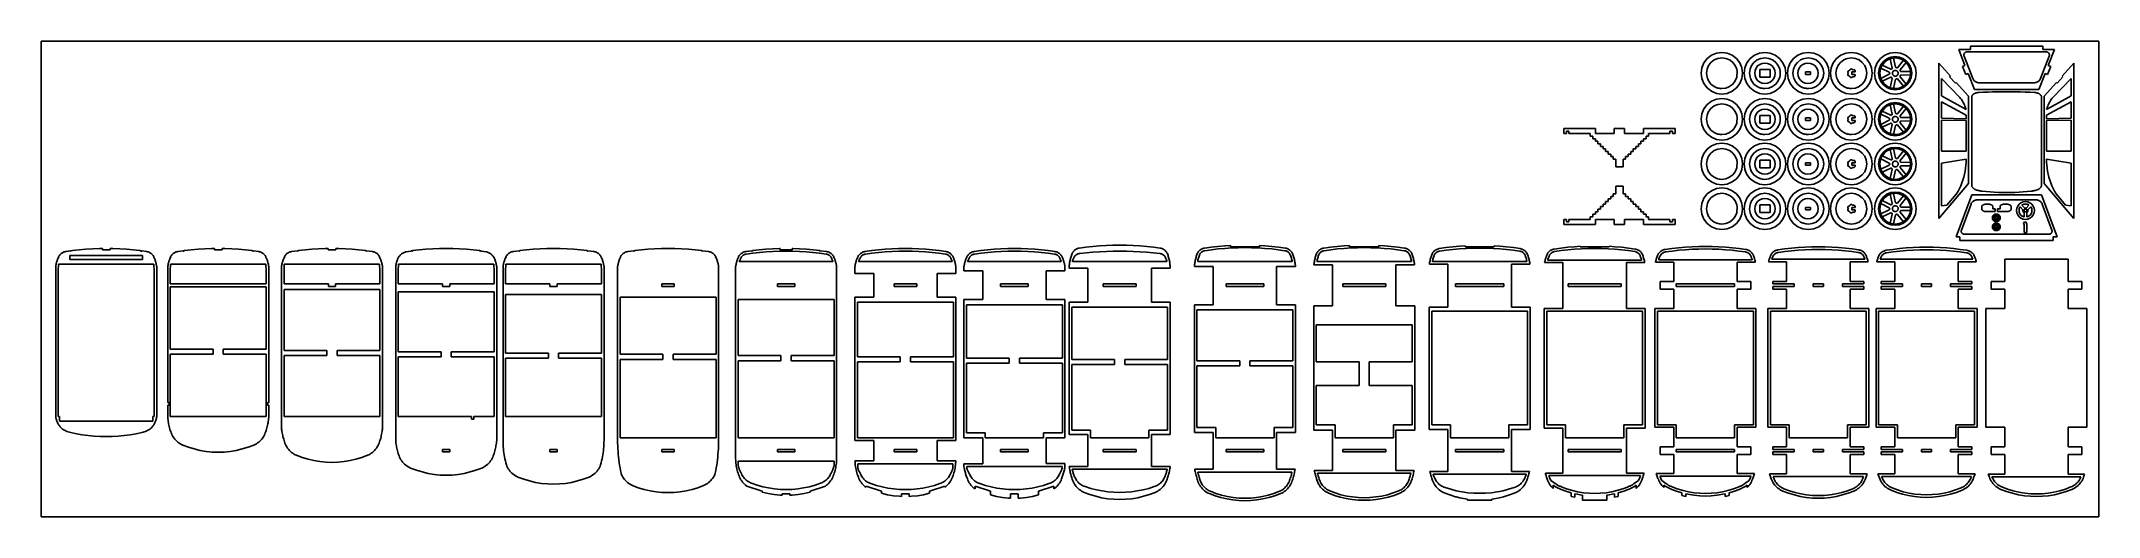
# Model space of a CAD drawing. Extents: x -24.2 to 24.2, y -5.6 to 5.6.
import ezdxf

# ---------------------------------------------------------------- set-up
doc = ezdxf.new("R2010")
doc.units = 0
doc.header["$MEASUREMENT"] = 0
doc.layers.get('0').update_dxf_attribs({"linetype": 'CONTINUOUS'})

msp = doc.modelspace()

# ---------------------------------------------------------------- linework, layer by layer
for p, q in [((-24.151, -5.583), (-24.151, 5.583)), ((-24.151, 5.583), (24.151, 5.583)), ((15.175, 5.302), (15.302, 5.319)), ((15.302, 5.319), (15.428, 5.302)), ((16.185, 5.302), (16.312, 5.319)), ((16.312, 5.319), (16.438, 5.302)), ((17.205, 5.302), (17.332, 5.319)), ((17.332, 5.319), (17.458, 5.302)), ((18.215, 5.302), (18.342, 5.319)), ((18.342, 5.319), (18.468, 5.302)), ((19.245, 5.302), (19.372, 5.319)), ((19.372, 5.319), (19.498, 5.302)), ((20.861, 5.39), (21.009, 5.011)), ((21.136, 5.39), (20.861, 5.39)), ((21.003, 5.307), (21.012, 5.315)), ((21.012, 5.315), (21.022, 5.322)), ((21.022, 5.322), (21.033, 5.326)), ((21.033, 5.326), (21.044, 5.329)), ((21.044, 5.329), (21.056, 5.33)), ((22.917, 5.33), (21.056, 5.33)), ((21.136, 5.39), (21.136, 5.469)), ((22.836, 5.469), (21.136, 5.469)), ((22.836, 5.39), (22.836, 5.469)), ((23.112, 5.39), (22.836, 5.39)), ((22.929, 5.329), (22.917, 5.33)), ((22.94, 5.326), (22.929, 5.329)), ((22.951, 5.322), (22.94, 5.326)), ((22.961, 5.315), (22.951, 5.322)), ((22.97, 5.307), (22.961, 5.315)), ((22.964, 5.011), (23.112, 5.39)), ((24.151, 5.583), (24.151, -5.583)), ((14.813, 4.83), (14.83, 4.956)), ((14.83, 4.956), (14.878, 5.074)), ((14.878, 5.074), (14.956, 5.176)), ((14.953, 4.924), (14.94, 4.83)), ((14.963, 4.949), (14.953, 4.924)), ((14.956, 5.176), (15.057, 5.253)), ((14.989, 5.011), (14.963, 4.949)), ((14.995, 5.019), (14.989, 5.011)), ((15.046, 5.085), (14.995, 5.019)), ((15.121, 5.143), (15.046, 5.085)), ((15.057, 5.253), (15.175, 5.302)), ((15.182, 5.168), (15.121, 5.143)), ((15.208, 5.179), (15.182, 5.168)), ((15.26, 5.186), (15.208, 5.179)), ((15.302, 5.191), (15.26, 5.186)), ((15.395, 5.179), (15.302, 5.191)), ((15.482, 5.143), (15.395, 5.179)), ((15.428, 5.302), (15.546, 5.253)), ((15.493, 5.135), (15.482, 5.143)), ((15.557, 5.085), (15.493, 5.135)), ((15.546, 5.253), (15.647, 5.176)), ((15.614, 5.011), (15.557, 5.085)), ((15.651, 4.924), (15.614, 5.011)), ((15.647, 5.176), (15.725, 5.074)), ((15.658, 4.869), (15.651, 4.924)), ((15.663, 4.83), (15.658, 4.869)), ((15.725, 5.074), (15.774, 4.956)), ((15.774, 4.956), (15.79, 4.83)), ((15.823, 4.83), (15.84, 4.956)), ((15.84, 4.956), (15.888, 5.074)), ((15.888, 5.074), (15.966, 5.176)), ((15.963, 4.924), (15.95, 4.83)), ((15.973, 4.949), (15.963, 4.924)), ((15.966, 5.176), (16.067, 5.253)), ((15.999, 5.011), (15.973, 4.949)), ((16.005, 5.019), (15.999, 5.011)), ((16.056, 5.085), (16.005, 5.019)), ((16.131, 5.143), (16.056, 5.085)), ((16.067, 5.253), (16.185, 5.302)), ((16.072, 4.83), (16.08, 4.892)), ((16.08, 4.892), (16.104, 4.95)), ((16.104, 4.95), (16.142, 5)), ((16.192, 5.168), (16.131, 5.143)), ((16.142, 5), (16.192, 5.038)), ((16.218, 5.179), (16.192, 5.168)), ((16.192, 5.038), (16.249, 5.062)), ((16.192, 4.74), (16.192, 4.92)), ((16.192, 4.92), (16.432, 4.92)), ((16.27, 5.186), (16.218, 5.179)), ((16.249, 5.062), (16.312, 5.07)), ((16.312, 5.191), (16.27, 5.186)), ((16.405, 5.179), (16.312, 5.191)), ((16.312, 5.07), (16.374, 5.062)), ((16.374, 5.062), (16.432, 5.038)), ((16.492, 5.143), (16.405, 5.179)), ((16.432, 5.038), (16.481, 5)), ((16.432, 4.92), (16.432, 4.74)), ((16.438, 5.302), (16.556, 5.253)), ((16.481, 5), (16.519, 4.95)), ((16.503, 5.135), (16.492, 5.143)), ((16.567, 5.085), (16.503, 5.135)), ((16.519, 4.95), (16.543, 4.892)), ((16.543, 4.892), (16.552, 4.83)), ((16.556, 5.253), (16.657, 5.176)), ((16.624, 5.011), (16.567, 5.085)), ((16.661, 4.924), (16.624, 5.011)), ((16.657, 5.176), (16.735, 5.074)), ((16.668, 4.869), (16.661, 4.924)), ((16.673, 4.83), (16.668, 4.869)), ((16.735, 5.074), (16.784, 4.956)), ((16.784, 4.956), (16.8, 4.83)), ((16.843, 4.83), (16.86, 4.956)), ((16.86, 4.956), (16.908, 5.074)), ((16.908, 5.074), (16.986, 5.176)), ((16.983, 4.924), (16.97, 4.83)), ((16.993, 4.949), (16.983, 4.924)), ((16.986, 5.176), (17.087, 5.253)), ((17.019, 5.011), (16.993, 4.949)), ((17.025, 5.019), (17.019, 5.011)), ((17.076, 5.085), (17.025, 5.019)), ((17.151, 5.143), (17.076, 5.085)), ((17.082, 4.83), (17.09, 4.892)), ((17.087, 5.253), (17.205, 5.302)), ((17.09, 4.892), (17.114, 4.95)), ((17.114, 4.95), (17.152, 5)), ((17.212, 5.168), (17.151, 5.143)), ((17.152, 5), (17.202, 5.038)), ((17.202, 5.038), (17.259, 5.062)), ((17.238, 5.179), (17.212, 5.168)), ((17.29, 5.186), (17.238, 5.179)), ((17.259, 5.062), (17.322, 5.07)), ((17.262, 4.86), (17.382, 4.86)), ((17.262, 4.8), (17.262, 4.86)), ((17.332, 5.191), (17.29, 5.186)), ((17.322, 5.07), (17.384, 5.062)), ((17.425, 5.179), (17.332, 5.191)), ((17.382, 4.86), (17.382, 4.8)), ((17.384, 5.062), (17.442, 5.038)), ((17.512, 5.143), (17.425, 5.179)), ((17.442, 5.038), (17.491, 5)), ((17.458, 5.302), (17.576, 5.253)), ((17.491, 5), (17.529, 4.95)), ((17.523, 5.135), (17.512, 5.143)), ((17.587, 5.085), (17.523, 5.135)), ((17.529, 4.95), (17.553, 4.892)), ((17.553, 4.892), (17.562, 4.83)), ((17.576, 5.253), (17.677, 5.176)), ((17.644, 5.011), (17.587, 5.085)), ((17.681, 4.924), (17.644, 5.011)), ((17.677, 5.176), (17.755, 5.074)), ((17.688, 4.869), (17.681, 4.924)), ((17.693, 4.83), (17.688, 4.869)), ((17.755, 5.074), (17.804, 4.956)), ((17.804, 4.956), (17.82, 4.83)), ((17.853, 4.83), (17.87, 4.956)), ((17.87, 4.956), (17.918, 5.074)), ((17.918, 5.074), (17.996, 5.176)), ((17.993, 4.924), (17.98, 4.83)), ((18.003, 4.949), (17.993, 4.924)), ((17.996, 5.176), (18.097, 5.253)), ((18.029, 5.011), (18.003, 4.949)), ((18.035, 5.019), (18.029, 5.011)), ((18.086, 5.085), (18.035, 5.019)), ((18.161, 5.143), (18.086, 5.085)), ((18.097, 5.253), (18.215, 5.302)), ((18.222, 5.168), (18.161, 5.143)), ((18.248, 5.179), (18.222, 5.168)), ((18.3, 5.186), (18.248, 5.179)), ((18.255, 4.856), (18.265, 4.88)), ((18.258, 4.852), (18.255, 4.856)), ((18.26, 4.848), (18.258, 4.852)), ((18.262, 4.844), (18.26, 4.848)), ((18.264, 4.839), (18.262, 4.844)), ((18.265, 4.835), (18.264, 4.839)), ((18.265, 4.88), (18.273, 4.89)), ((18.265, 4.83), (18.265, 4.835)), ((18.273, 4.89), (18.277, 4.89)), ((18.277, 4.89), (18.282, 4.89)), ((18.282, 4.89), (18.287, 4.891)), ((18.287, 4.891), (18.291, 4.893)), ((18.291, 4.893), (18.295, 4.895)), ((18.295, 4.895), (18.299, 4.898)), ((18.299, 4.898), (18.303, 4.901)), ((18.342, 5.191), (18.3, 5.186)), ((18.303, 4.901), (18.306, 4.905)), ((18.306, 4.905), (18.309, 4.908)), ((18.309, 4.908), (18.311, 4.913)), ((18.311, 4.913), (18.313, 4.917)), ((18.313, 4.917), (18.314, 4.922)), ((18.314, 4.922), (18.326, 4.927)), ((18.326, 4.927), (18.352, 4.93)), ((18.435, 5.179), (18.342, 5.191)), ((18.352, 4.93), (18.352, 4.93)), ((18.354, 4.926), (18.352, 4.93)), ((18.352, 4.86), (18.434, 4.86)), ((18.352, 4.8), (18.352, 4.86)), ((18.358, 4.923), (18.354, 4.926)), ((18.361, 4.92), (18.358, 4.923)), ((18.365, 4.917), (18.361, 4.92)), ((18.369, 4.915), (18.365, 4.917)), ((18.374, 4.914), (18.369, 4.915)), ((18.379, 4.913), (18.374, 4.914)), ((18.383, 4.912), (18.379, 4.913)), ((18.388, 4.913), (18.383, 4.912)), ((18.393, 4.913), (18.388, 4.913)), ((18.397, 4.915), (18.393, 4.913)), ((18.402, 4.917), (18.397, 4.915)), ((18.402, 4.917), (18.422, 4.901)), ((18.422, 4.901), (18.431, 4.89)), ((18.429, 4.88), (18.43, 4.885)), ((18.429, 4.876), (18.429, 4.88)), ((18.43, 4.871), (18.429, 4.876)), ((18.43, 4.885), (18.431, 4.89)), ((18.431, 4.866), (18.43, 4.871)), ((18.433, 4.862), (18.431, 4.866)), ((18.434, 4.86), (18.433, 4.862)), ((18.522, 5.143), (18.435, 5.179)), ((18.468, 5.302), (18.586, 5.253)), ((18.533, 5.135), (18.522, 5.143)), ((18.597, 5.085), (18.533, 5.135)), ((18.586, 5.253), (18.687, 5.176)), ((18.654, 5.011), (18.597, 5.085)), ((18.691, 4.924), (18.654, 5.011)), ((18.687, 5.176), (18.765, 5.074)), ((18.698, 4.869), (18.691, 4.924)), ((18.703, 4.83), (18.698, 4.869)), ((18.765, 5.074), (18.814, 4.956)), ((18.814, 4.956), (18.83, 4.83)), ((18.883, 4.83), (18.9, 4.956)), ((18.9, 4.956), (18.948, 5.074)), ((18.948, 5.074), (19.026, 5.176)), ((18.995, 4.931), (18.982, 4.83)), ((19.034, 5.025), (18.995, 4.931)), ((19.023, 4.924), (19.01, 4.83)), ((19.033, 4.949), (19.023, 4.924)), ((19.026, 5.176), (19.127, 5.253)), ((19.033, 4.949), (19.059, 5.011)), ((19.231, 4.852), (19.033, 4.949)), ((19.096, 5.106), (19.034, 5.025)), ((19.059, 5.011), (19.065, 5.019)), ((19.069, 5.024), (19.065, 5.019)), ((19.065, 5.019), (19.266, 4.924)), ((19.116, 5.085), (19.069, 5.024)), ((19.177, 5.168), (19.096, 5.106)), ((19.117, 5.086), (19.116, 5.085)), ((19.191, 5.143), (19.117, 5.086)), ((19.127, 5.253), (19.245, 5.302)), ((19.271, 5.207), (19.177, 5.168)), ((19.252, 5.168), (19.191, 5.143)), ((19.234, 4.849), (19.231, 4.852)), ((19.236, 4.845), (19.234, 4.849)), ((19.238, 4.841), (19.236, 4.845)), ((19.24, 4.837), (19.238, 4.841)), ((19.241, 4.833), (19.24, 4.837)), ((19.241, 4.828), (19.241, 4.833)), ((19.252, 5.168), (19.278, 5.179)), ((19.303, 4.952), (19.252, 5.168)), ((19.266, 4.924), (19.271, 4.923)), ((19.372, 5.22), (19.271, 5.207)), ((19.271, 4.923), (19.275, 4.924)), ((19.275, 4.924), (19.279, 4.924)), ((19.278, 5.179), (19.33, 5.186)), ((19.279, 4.924), (19.283, 4.926)), ((19.283, 4.926), (19.287, 4.927)), ((19.287, 4.927), (19.291, 4.93)), ((19.291, 4.93), (19.294, 4.933)), ((19.294, 4.933), (19.297, 4.936)), ((19.297, 4.936), (19.299, 4.939)), ((19.299, 4.939), (19.301, 4.943)), ((19.301, 4.943), (19.302, 4.947)), ((19.302, 4.947), (19.303, 4.952)), ((19.306, 4.847), (19.304, 4.83)), ((19.312, 4.86), (19.306, 4.847)), ((19.313, 4.864), (19.312, 4.86)), ((19.324, 4.878), (19.313, 4.864)), ((19.338, 4.888), (19.324, 4.878)), ((19.372, 5.191), (19.33, 5.186)), ((19.33, 5.186), (19.381, 4.97)), ((19.354, 4.895), (19.338, 4.888)), ((19.372, 4.897), (19.354, 4.895)), ((19.473, 5.207), (19.372, 5.22)), ((19.373, 5.191), (19.372, 5.191)), ((19.389, 4.895), (19.372, 4.897)), ((19.374, 5.191), (19.373, 5.191)), ((19.373, 5.191), (19.373, 5.191)), ((19.373, 5.191), (19.373, 5.191)), ((19.375, 5.191), (19.374, 5.191)), ((19.374, 5.191), (19.374, 5.191)), ((19.374, 5.191), (19.374, 5.191)), ((19.376, 5.191), (19.375, 5.191)), ((19.375, 5.191), (19.375, 5.191)), ((19.377, 5.191), (19.376, 5.191)), ((19.376, 5.191), (19.376, 5.191)), ((19.378, 5.191), (19.377, 5.191)), ((19.377, 5.191), (19.377, 5.191)), ((19.465, 5.179), (19.378, 5.191)), ((19.381, 4.97), (19.384, 4.967)), ((19.384, 4.967), (19.387, 4.965)), ((19.387, 4.965), (19.391, 4.963)), ((19.405, 4.888), (19.389, 4.895)), ((19.391, 4.963), (19.394, 4.961)), ((19.394, 4.961), (19.398, 4.96)), ((19.398, 4.96), (19.402, 4.958)), ((19.402, 4.958), (19.405, 4.958)), ((19.405, 4.958), (19.409, 4.957)), ((19.419, 4.878), (19.405, 4.888)), ((19.409, 4.957), (19.413, 4.957)), ((19.413, 4.957), (19.417, 4.957)), ((19.417, 4.957), (19.421, 4.958)), ((19.43, 4.864), (19.419, 4.878)), ((19.421, 4.958), (19.425, 4.959)), ((19.425, 4.959), (19.563, 5.135)), ((19.432, 4.86), (19.43, 4.864)), ((19.437, 4.847), (19.432, 4.86)), ((19.439, 4.83), (19.437, 4.847)), ((19.467, 5.178), (19.465, 5.179)), ((19.552, 5.143), (19.467, 5.178)), ((19.567, 5.168), (19.473, 5.207)), ((19.487, 4.904), (19.488, 4.908)), ((19.487, 4.9), (19.487, 4.904)), ((19.487, 4.896), (19.487, 4.9)), ((19.487, 4.892), (19.487, 4.896)), ((19.488, 4.888), (19.487, 4.892)), ((19.627, 5.085), (19.488, 4.908)), ((19.49, 4.884), (19.488, 4.888)), ((19.492, 4.88), (19.49, 4.884)), ((19.494, 4.877), (19.492, 4.88)), ((19.497, 4.874), (19.494, 4.877)), ((19.5, 4.871), (19.497, 4.874)), ((19.498, 5.302), (19.616, 5.253)), ((19.503, 4.869), (19.5, 4.871)), ((19.507, 4.867), (19.503, 4.869)), ((19.507, 4.867), (19.728, 4.869)), ((19.563, 5.135), (19.552, 5.143)), ((19.563, 5.135), (19.627, 5.085)), ((19.647, 5.106), (19.567, 5.168)), ((19.616, 5.253), (19.717, 5.176)), ((19.627, 5.085), (19.683, 5.013)), ((19.709, 5.025), (19.647, 5.106)), ((19.683, 5.013), (19.72, 4.924)), ((19.748, 4.931), (19.709, 5.025)), ((19.717, 5.176), (19.795, 5.074)), ((19.72, 4.924), (19.728, 4.869)), ((19.728, 4.869), (19.733, 4.83)), ((19.762, 4.83), (19.748, 4.931)), ((19.795, 5.074), (19.844, 4.956)), ((19.844, 4.956), (19.86, 4.83)), ((20.396, 1.418), (20.396, 5.064)), ((20.396, 5.064), (20.668, 4.762)), ((21.009, 5.011), (20.953, 4.989)), ((20.953, 4.989), (21.025, 4.803)), ((20.983, 5.265), (20.985, 5.277)), ((20.983, 5.253), (20.983, 5.265)), ((20.984, 5.241), (20.983, 5.253)), ((20.988, 5.23), (20.984, 5.241)), ((20.985, 5.277), (20.99, 5.288)), ((20.988, 5.23), (21.192, 4.705)), ((20.99, 5.288), (20.995, 5.298)), ((20.995, 5.298), (21.003, 5.307)), ((22.781, 4.705), (22.985, 5.23)), ((22.948, 4.803), (23.02, 4.989)), ((22.964, 5.011), (23.02, 4.989)), ((22.977, 5.298), (22.97, 5.307)), ((22.983, 5.288), (22.977, 5.298)), ((22.987, 5.277), (22.983, 5.288)), ((22.985, 5.23), (22.989, 5.241)), ((22.99, 5.265), (22.987, 5.277)), ((22.989, 5.241), (22.99, 5.253)), ((22.99, 5.253), (22.99, 5.265)), ((23.562, 5.064), (23.29, 4.762)), ((23.562, 1.418), (23.562, 5.064)), ((14.83, 4.704), (14.813, 4.83)), ((14.878, 4.586), (14.83, 4.704)), ((14.956, 4.484), (14.878, 4.586)), ((14.94, 4.83), (14.953, 4.736)), ((14.953, 4.736), (14.964, 4.709)), ((15.057, 4.407), (14.956, 4.484)), ((14.964, 4.709), (14.969, 4.696)), ((14.969, 4.696), (14.989, 4.649)), ((14.989, 4.649), (14.995, 4.641)), ((14.995, 4.641), (15.046, 4.574)), ((15.046, 4.574), (15.121, 4.517)), ((15.175, 4.358), (15.057, 4.407)), ((15.121, 4.517), (15.184, 4.491)), ((15.302, 4.341), (15.175, 4.358)), ((15.184, 4.491), (15.192, 4.487)), ((15.192, 4.487), (15.208, 4.481)), ((15.208, 4.481), (15.24, 4.477)), ((15.24, 4.477), (15.262, 4.474)), ((15.302, 4.469), (15.262, 4.474)), ((15.395, 4.481), (15.302, 4.469)), ((15.428, 4.358), (15.302, 4.341)), ((15.482, 4.517), (15.395, 4.481)), ((15.546, 4.407), (15.428, 4.358)), ((15.492, 4.525), (15.482, 4.517)), ((15.492, 4.525), (15.556, 4.574)), ((15.647, 4.484), (15.546, 4.407)), ((15.557, 4.574), (15.556, 4.574)), ((15.614, 4.649), (15.557, 4.574)), ((15.651, 4.736), (15.614, 4.649)), ((15.725, 4.586), (15.647, 4.484)), ((15.657, 4.789), (15.651, 4.736)), ((15.657, 4.789), (15.663, 4.83)), ((15.774, 4.704), (15.725, 4.586)), ((15.79, 4.83), (15.774, 4.704)), ((15.84, 4.704), (15.823, 4.83)), ((15.888, 4.586), (15.84, 4.704)), ((15.966, 4.484), (15.888, 4.586)), ((15.95, 4.83), (15.963, 4.736)), ((15.963, 4.736), (15.974, 4.709)), ((16.067, 4.407), (15.966, 4.484)), ((15.974, 4.709), (15.979, 4.696)), ((15.979, 4.696), (15.999, 4.649)), ((15.999, 4.649), (16.005, 4.641)), ((16.005, 4.641), (16.056, 4.574)), ((16.056, 4.574), (16.131, 4.517)), ((16.185, 4.358), (16.067, 4.407)), ((16.08, 4.768), (16.072, 4.83)), ((16.104, 4.71), (16.08, 4.768)), ((16.142, 4.66), (16.104, 4.71)), ((16.131, 4.517), (16.194, 4.491)), ((16.192, 4.622), (16.142, 4.66)), ((16.312, 4.341), (16.185, 4.358)), ((16.432, 4.74), (16.192, 4.74)), ((16.249, 4.598), (16.192, 4.622)), ((16.194, 4.491), (16.202, 4.487)), ((16.202, 4.487), (16.218, 4.481)), ((16.218, 4.481), (16.25, 4.477)), ((16.312, 4.59), (16.249, 4.598)), ((16.25, 4.477), (16.272, 4.474)), ((16.312, 4.469), (16.272, 4.474)), ((16.374, 4.598), (16.312, 4.59)), ((16.405, 4.481), (16.312, 4.469)), ((16.438, 4.358), (16.312, 4.341)), ((16.432, 4.622), (16.374, 4.598)), ((16.492, 4.517), (16.405, 4.481)), ((16.481, 4.66), (16.432, 4.622)), ((16.556, 4.407), (16.438, 4.358)), ((16.519, 4.71), (16.481, 4.66)), ((16.502, 4.525), (16.492, 4.517)), ((16.502, 4.525), (16.566, 4.574)), ((16.543, 4.768), (16.519, 4.71)), ((16.552, 4.83), (16.543, 4.768)), ((16.657, 4.484), (16.556, 4.407)), ((16.567, 4.574), (16.566, 4.574)), ((16.624, 4.649), (16.567, 4.574)), ((16.661, 4.736), (16.624, 4.649)), ((16.735, 4.586), (16.657, 4.484)), ((16.667, 4.789), (16.661, 4.736)), ((16.667, 4.789), (16.673, 4.83)), ((16.784, 4.704), (16.735, 4.586)), ((16.8, 4.83), (16.784, 4.704)), ((16.86, 4.704), (16.843, 4.83)), ((16.908, 4.586), (16.86, 4.704)), ((16.986, 4.484), (16.908, 4.586)), ((16.97, 4.83), (16.983, 4.736)), ((16.983, 4.736), (16.994, 4.709)), ((17.087, 4.407), (16.986, 4.484)), ((16.994, 4.709), (16.999, 4.696)), ((16.999, 4.696), (17.019, 4.649)), ((17.019, 4.649), (17.025, 4.641)), ((17.025, 4.641), (17.076, 4.574)), ((17.076, 4.574), (17.151, 4.517)), ((17.09, 4.768), (17.082, 4.83)), ((17.205, 4.358), (17.087, 4.407)), ((17.114, 4.71), (17.09, 4.768)), ((17.152, 4.66), (17.114, 4.71)), ((17.151, 4.517), (17.214, 4.491)), ((17.202, 4.622), (17.152, 4.66)), ((17.259, 4.598), (17.202, 4.622)), ((17.332, 4.341), (17.205, 4.358)), ((17.214, 4.491), (17.222, 4.487)), ((17.222, 4.487), (17.238, 4.481)), ((17.238, 4.481), (17.27, 4.477)), ((17.322, 4.59), (17.259, 4.598)), ((17.382, 4.8), (17.262, 4.8)), ((17.27, 4.477), (17.292, 4.474)), ((17.332, 4.469), (17.292, 4.474)), ((17.384, 4.598), (17.322, 4.59)), ((17.425, 4.481), (17.332, 4.469)), ((17.458, 4.358), (17.332, 4.341)), ((17.442, 4.622), (17.384, 4.598)), ((17.512, 4.517), (17.425, 4.481)), ((17.491, 4.66), (17.442, 4.622)), ((17.576, 4.407), (17.458, 4.358)), ((17.529, 4.71), (17.491, 4.66)), ((17.522, 4.525), (17.512, 4.517)), ((17.522, 4.525), (17.586, 4.574)), ((17.553, 4.768), (17.529, 4.71)), ((17.562, 4.83), (17.553, 4.768)), ((17.677, 4.484), (17.576, 4.407)), ((17.587, 4.574), (17.586, 4.574)), ((17.644, 4.649), (17.587, 4.574)), ((17.681, 4.736), (17.644, 4.649)), ((17.755, 4.586), (17.677, 4.484)), ((17.687, 4.789), (17.681, 4.736)), ((17.687, 4.789), (17.693, 4.83)), ((17.804, 4.704), (17.755, 4.586)), ((17.82, 4.83), (17.804, 4.704)), ((17.87, 4.704), (17.853, 4.83)), ((17.918, 4.586), (17.87, 4.704)), ((17.996, 4.484), (17.918, 4.586)), ((17.98, 4.83), (17.993, 4.736)), ((17.993, 4.736), (18.004, 4.709)), ((18.097, 4.407), (17.996, 4.484)), ((18.004, 4.709), (18.009, 4.696)), ((18.009, 4.696), (18.029, 4.649)), ((18.029, 4.649), (18.035, 4.641)), ((18.035, 4.641), (18.086, 4.574)), ((18.086, 4.574), (18.161, 4.517)), ((18.215, 4.358), (18.097, 4.407)), ((18.161, 4.517), (18.224, 4.491)), ((18.342, 4.341), (18.215, 4.358)), ((18.224, 4.491), (18.232, 4.487)), ((18.232, 4.487), (18.248, 4.481)), ((18.248, 4.481), (18.28, 4.477)), ((18.255, 4.804), (18.258, 4.808)), ((18.265, 4.78), (18.255, 4.804)), ((18.258, 4.808), (18.26, 4.812)), ((18.26, 4.812), (18.262, 4.816)), ((18.262, 4.816), (18.264, 4.821)), ((18.264, 4.821), (18.265, 4.825)), ((18.265, 4.825), (18.265, 4.83)), ((18.273, 4.77), (18.265, 4.78)), ((18.273, 4.77), (18.277, 4.77)), ((18.277, 4.77), (18.282, 4.77)), ((18.28, 4.477), (18.302, 4.474)), ((18.282, 4.77), (18.287, 4.768)), ((18.287, 4.768), (18.291, 4.767)), ((18.291, 4.767), (18.295, 4.765)), ((18.295, 4.765), (18.299, 4.762)), ((18.299, 4.762), (18.303, 4.759)), ((18.342, 4.469), (18.302, 4.474)), ((18.303, 4.759), (18.306, 4.755)), ((18.306, 4.755), (18.309, 4.752)), ((18.309, 4.752), (18.311, 4.747)), ((18.311, 4.747), (18.313, 4.743)), ((18.313, 4.743), (18.314, 4.738)), ((18.326, 4.733), (18.314, 4.738)), ((18.352, 4.73), (18.326, 4.733)), ((18.435, 4.481), (18.342, 4.469)), ((18.468, 4.358), (18.342, 4.341)), ((18.352, 4.8), (18.434, 4.8)), ((18.354, 4.734), (18.352, 4.73)), ((18.352, 4.73), (18.352, 4.73)), ((18.358, 4.737), (18.354, 4.734)), ((18.361, 4.74), (18.358, 4.737)), ((18.365, 4.743), (18.361, 4.74)), ((18.369, 4.745), (18.365, 4.743)), ((18.374, 4.746), (18.369, 4.745)), ((18.379, 4.747), (18.374, 4.746)), ((18.383, 4.748), (18.379, 4.747)), ((18.388, 4.747), (18.383, 4.748)), ((18.393, 4.747), (18.388, 4.747)), ((18.397, 4.745), (18.393, 4.747)), ((18.402, 4.743), (18.397, 4.745)), ((18.422, 4.759), (18.402, 4.743)), ((18.431, 4.77), (18.422, 4.759)), ((18.43, 4.789), (18.429, 4.784)), ((18.429, 4.784), (18.429, 4.78)), ((18.429, 4.78), (18.43, 4.775)), ((18.431, 4.794), (18.43, 4.789)), ((18.43, 4.775), (18.431, 4.77)), ((18.433, 4.798), (18.431, 4.794)), ((18.434, 4.8), (18.433, 4.798)), ((18.522, 4.517), (18.435, 4.481)), ((18.586, 4.407), (18.468, 4.358)), ((18.532, 4.525), (18.522, 4.517)), ((18.532, 4.525), (18.596, 4.574)), ((18.687, 4.484), (18.586, 4.407)), ((18.597, 4.574), (18.596, 4.574)), ((18.654, 4.649), (18.597, 4.574)), ((18.691, 4.736), (18.654, 4.649)), ((18.765, 4.586), (18.687, 4.484)), ((18.697, 4.789), (18.691, 4.736)), ((18.697, 4.789), (18.703, 4.83)), ((18.814, 4.704), (18.765, 4.586)), ((18.83, 4.83), (18.814, 4.704)), ((18.9, 4.704), (18.883, 4.83)), ((18.948, 4.586), (18.9, 4.704)), ((19.026, 4.484), (18.948, 4.586)), ((18.982, 4.83), (18.995, 4.729)), ((18.995, 4.729), (19.034, 4.635)), ((19.01, 4.83), (19.011, 4.823)), ((19.011, 4.823), (19.023, 4.736)), ((19.023, 4.736), (19.034, 4.709)), ((19.127, 4.407), (19.026, 4.484)), ((19.034, 4.709), (19.231, 4.805)), ((19.039, 4.696), (19.034, 4.709)), ((19.034, 4.635), (19.096, 4.554)), ((19.059, 4.649), (19.039, 4.696)), ((19.065, 4.641), (19.059, 4.649)), ((19.265, 4.734), (19.065, 4.641)), ((19.116, 4.574), (19.065, 4.641)), ((19.096, 4.554), (19.177, 4.492)), ((19.191, 4.517), (19.116, 4.574)), ((19.245, 4.358), (19.127, 4.407)), ((19.177, 4.492), (19.271, 4.453)), ((19.254, 4.491), (19.191, 4.517)), ((19.231, 4.805), (19.234, 4.808)), ((19.234, 4.808), (19.237, 4.812)), ((19.237, 4.812), (19.238, 4.816)), ((19.238, 4.816), (19.24, 4.82)), ((19.24, 4.82), (19.241, 4.824)), ((19.241, 4.824), (19.241, 4.828)), ((19.372, 4.341), (19.245, 4.358)), ((19.254, 4.491), (19.301, 4.705)), ((19.262, 4.487), (19.254, 4.491)), ((19.278, 4.481), (19.262, 4.487)), ((19.27, 4.734), (19.265, 4.734)), ((19.274, 4.734), (19.27, 4.734)), ((19.271, 4.453), (19.372, 4.44)), ((19.278, 4.733), (19.274, 4.734)), ((19.282, 4.731), (19.278, 4.733)), ((19.31, 4.477), (19.278, 4.481)), ((19.286, 4.729), (19.282, 4.731)), ((19.29, 4.727), (19.286, 4.729)), ((19.293, 4.724), (19.29, 4.727)), ((19.295, 4.721), (19.293, 4.724)), ((19.298, 4.717), (19.295, 4.721)), ((19.299, 4.713), (19.298, 4.717)), ((19.3, 4.709), (19.299, 4.713)), ((19.301, 4.705), (19.3, 4.709)), ((19.304, 4.83), (19.306, 4.813)), ((19.306, 4.813), (19.312, 4.8)), ((19.332, 4.474), (19.31, 4.477)), ((19.312, 4.8), (19.313, 4.796)), ((19.313, 4.796), (19.324, 4.782)), ((19.324, 4.782), (19.338, 4.772)), ((19.379, 4.687), (19.332, 4.474)), ((19.372, 4.469), (19.332, 4.474)), ((19.338, 4.772), (19.354, 4.765)), ((19.354, 4.765), (19.372, 4.762)), ((19.372, 4.762), (19.389, 4.765)), ((19.465, 4.481), (19.372, 4.469)), ((19.372, 4.44), (19.473, 4.453)), ((19.498, 4.358), (19.372, 4.341)), ((19.379, 4.687), (19.382, 4.689)), ((19.382, 4.689), (19.385, 4.691)), ((19.385, 4.691), (19.389, 4.693)), ((19.389, 4.765), (19.405, 4.772)), ((19.389, 4.693), (19.392, 4.695)), ((19.392, 4.695), (19.396, 4.696)), ((19.396, 4.696), (19.4, 4.697)), ((19.4, 4.697), (19.404, 4.698)), ((19.404, 4.698), (19.408, 4.698)), ((19.405, 4.772), (19.419, 4.782)), ((19.408, 4.698), (19.412, 4.698)), ((19.412, 4.698), (19.416, 4.698)), ((19.416, 4.698), (19.42, 4.697)), ((19.419, 4.782), (19.43, 4.796)), ((19.42, 4.697), (19.424, 4.696)), ((19.562, 4.525), (19.424, 4.696)), ((19.43, 4.796), (19.432, 4.8)), ((19.432, 4.8), (19.437, 4.813)), ((19.437, 4.813), (19.439, 4.83)), ((19.552, 4.517), (19.465, 4.481)), ((19.473, 4.453), (19.567, 4.492)), ((19.485, 4.763), (19.486, 4.767)), ((19.485, 4.759), (19.485, 4.763)), ((19.485, 4.754), (19.485, 4.759)), ((19.485, 4.75), (19.485, 4.754)), ((19.487, 4.746), (19.485, 4.75)), ((19.486, 4.767), (19.488, 4.771)), ((19.487, 4.746), (19.626, 4.574)), ((19.488, 4.771), (19.49, 4.775)), ((19.49, 4.775), (19.493, 4.778)), ((19.493, 4.778), (19.496, 4.781)), ((19.496, 4.781), (19.499, 4.783)), ((19.616, 4.407), (19.498, 4.358)), ((19.499, 4.783), (19.503, 4.785)), ((19.503, 4.785), (19.507, 4.787)), ((19.727, 4.789), (19.507, 4.787)), ((19.562, 4.525), (19.552, 4.517)), ((19.626, 4.574), (19.562, 4.525)), ((19.567, 4.492), (19.647, 4.554)), ((19.717, 4.484), (19.616, 4.407)), ((19.626, 4.574), (19.627, 4.574)), ((19.627, 4.574), (19.685, 4.649)), ((19.647, 4.554), (19.709, 4.635)), ((19.685, 4.649), (19.721, 4.736)), ((19.709, 4.635), (19.748, 4.729)), ((19.795, 4.586), (19.717, 4.484)), ((19.721, 4.736), (19.727, 4.789)), ((19.733, 4.83), (19.727, 4.789)), ((19.748, 4.729), (19.762, 4.83)), ((19.844, 4.704), (19.795, 4.586)), ((19.86, 4.83), (19.844, 4.704)), ((20.87, 4.279), (20.456, 4.706)), ((20.456, 4.3), (20.456, 4.706)), ((20.668, 4.762), (20.649, 4.745)), ((20.649, 4.745), (20.783, 4.596)), ((20.802, 4.613), (20.783, 4.596)), ((20.802, 4.613), (21.094, 4.289)), ((21.081, 4.825), (21.025, 4.803)), ((21.081, 4.825), (21.229, 4.446)), ((21.192, 4.705), (21.198, 4.691)), ((21.198, 4.691), (21.206, 4.677)), ((21.206, 4.677), (21.215, 4.665)), ((21.221, 4.35), (21.214, 4.345)), ((21.215, 4.665), (21.225, 4.653)), ((21.228, 4.354), (21.221, 4.35)), ((21.225, 4.653), (21.237, 4.642)), ((21.237, 4.358), (21.228, 4.354)), ((22.744, 4.446), (21.229, 4.446)), ((21.237, 4.642), (21.249, 4.633)), ((21.246, 4.362), (21.237, 4.358)), ((21.257, 4.365), (21.246, 4.362)), ((21.249, 4.633), (21.263, 4.625)), ((21.268, 4.368), (21.257, 4.365)), ((21.263, 4.625), (21.277, 4.618)), ((21.28, 4.371), (21.268, 4.368)), ((21.277, 4.618), (21.292, 4.612)), ((21.292, 4.373), (21.28, 4.371)), ((21.292, 4.612), (21.307, 4.609)), ((21.305, 4.375), (21.292, 4.373)), ((21.318, 4.377), (21.305, 4.375)), ((21.307, 4.609), (21.322, 4.606)), ((21.332, 4.378), (21.318, 4.377)), ((21.322, 4.606), (21.338, 4.605)), ((21.332, 4.378), (21.44, 4.384)), ((21.338, 4.605), (22.635, 4.605)), ((21.44, 4.384), (21.549, 4.388)), ((21.549, 4.388), (21.658, 4.392)), ((21.658, 4.392), (21.768, 4.394)), ((21.768, 4.394), (21.877, 4.396)), ((21.877, 4.396), (21.986, 4.396)), ((22.095, 4.396), (21.986, 4.396)), ((22.205, 4.394), (22.095, 4.396)), ((22.314, 4.392), (22.205, 4.394)), ((22.424, 4.388), (22.314, 4.392)), ((22.533, 4.384), (22.424, 4.388)), ((22.641, 4.378), (22.533, 4.384)), ((22.65, 4.606), (22.635, 4.605)), ((22.641, 4.378), (22.655, 4.377)), ((22.666, 4.609), (22.65, 4.606)), ((22.655, 4.377), (22.668, 4.375)), ((22.681, 4.612), (22.666, 4.609)), ((22.668, 4.375), (22.681, 4.373)), ((22.696, 4.618), (22.681, 4.612)), ((22.681, 4.373), (22.693, 4.371)), ((22.693, 4.371), (22.705, 4.368)), ((22.71, 4.625), (22.696, 4.618)), ((22.705, 4.368), (22.716, 4.365)), ((22.723, 4.633), (22.71, 4.625)), ((22.716, 4.365), (22.726, 4.362)), ((22.736, 4.642), (22.723, 4.633)), ((22.726, 4.362), (22.736, 4.358)), ((22.747, 4.653), (22.736, 4.642)), ((22.736, 4.358), (22.744, 4.354)), ((22.744, 4.446), (22.892, 4.825)), ((22.744, 4.354), (22.752, 4.35)), ((22.758, 4.665), (22.747, 4.653)), ((22.752, 4.35), (22.758, 4.345)), ((22.767, 4.677), (22.758, 4.665)), ((22.775, 4.691), (22.767, 4.677)), ((22.781, 4.705), (22.775, 4.691)), ((23.156, 4.613), (22.864, 4.289)), ((22.892, 4.825), (22.948, 4.803)), ((23.088, 4.279), (23.502, 4.706)), ((23.156, 4.613), (23.175, 4.596)), ((23.309, 4.745), (23.175, 4.596)), ((23.29, 4.762), (23.309, 4.745)), ((23.502, 4.3), (23.502, 4.706)), ((14.813, 3.75), (14.83, 3.876)), ((14.83, 3.876), (14.878, 3.994)), ((14.878, 3.994), (14.956, 4.096)), ((14.963, 3.869), (14.953, 3.844)), ((14.956, 4.096), (15.057, 4.173)), ((14.989, 3.931), (14.963, 3.869)), ((14.995, 3.939), (14.989, 3.931)), ((15.046, 4.005), (14.995, 3.939)), ((15.121, 4.063), (15.046, 4.005)), ((15.057, 4.173), (15.175, 4.222)), ((15.182, 4.088), (15.121, 4.063)), ((15.175, 4.222), (15.302, 4.239)), ((15.208, 4.099), (15.182, 4.088)), ((15.26, 4.106), (15.208, 4.099)), ((15.302, 4.111), (15.26, 4.106)), ((15.302, 4.239), (15.428, 4.222)), ((15.395, 4.099), (15.302, 4.111)), ((15.482, 4.063), (15.395, 4.099)), ((15.428, 4.222), (15.546, 4.173)), ((15.493, 4.055), (15.482, 4.063)), ((15.557, 4.005), (15.493, 4.055)), ((15.546, 4.173), (15.647, 4.096)), ((15.614, 3.931), (15.557, 4.005)), ((15.651, 3.844), (15.614, 3.931)), ((15.647, 4.096), (15.725, 3.994)), ((15.725, 3.994), (15.774, 3.876)), ((15.774, 3.876), (15.79, 3.75)), ((15.823, 3.75), (15.84, 3.876)), ((15.84, 3.876), (15.888, 3.994)), ((15.888, 3.994), (15.966, 4.096)), ((15.973, 3.869), (15.963, 3.844)), ((15.966, 4.096), (16.067, 4.173)), ((15.999, 3.931), (15.973, 3.869)), ((16.005, 3.939), (15.999, 3.931)), ((16.056, 4.005), (16.005, 3.939)), ((16.131, 4.063), (16.056, 4.005)), ((16.067, 4.173), (16.185, 4.222)), ((16.08, 3.812), (16.104, 3.87)), ((16.104, 3.87), (16.142, 3.92)), ((16.192, 4.088), (16.131, 4.063)), ((16.142, 3.92), (16.192, 3.958)), ((16.185, 4.222), (16.312, 4.239)), ((16.218, 4.099), (16.192, 4.088)), ((16.192, 3.958), (16.249, 3.982)), ((16.27, 4.106), (16.218, 4.099)), ((16.249, 3.982), (16.312, 3.99)), ((16.312, 4.111), (16.27, 4.106)), ((16.312, 4.239), (16.438, 4.222)), ((16.405, 4.099), (16.312, 4.111)), ((16.312, 3.99), (16.374, 3.982)), ((16.374, 3.982), (16.432, 3.958)), ((16.492, 4.063), (16.405, 4.099)), ((16.432, 3.958), (16.481, 3.92)), ((16.438, 4.222), (16.556, 4.173)), ((16.481, 3.92), (16.519, 3.87)), ((16.503, 4.055), (16.492, 4.063)), ((16.567, 4.005), (16.503, 4.055)), ((16.519, 3.87), (16.543, 3.812)), ((16.556, 4.173), (16.657, 4.096)), ((16.624, 3.931), (16.567, 4.005)), ((16.661, 3.844), (16.624, 3.931)), ((16.657, 4.096), (16.735, 3.994)), ((16.735, 3.994), (16.784, 3.876)), ((16.784, 3.876), (16.8, 3.75)), ((16.843, 3.75), (16.86, 3.876)), ((16.86, 3.876), (16.908, 3.994)), ((16.908, 3.994), (16.986, 4.096)), ((16.993, 3.869), (16.983, 3.844)), ((16.986, 4.096), (17.087, 4.173)), ((17.019, 3.931), (16.993, 3.869)), ((17.025, 3.939), (17.019, 3.931)), ((17.076, 4.005), (17.025, 3.939)), ((17.151, 4.063), (17.076, 4.005)), ((17.087, 4.173), (17.205, 4.222)), ((17.09, 3.812), (17.114, 3.87)), ((17.114, 3.87), (17.152, 3.92)), ((17.212, 4.088), (17.151, 4.063)), ((17.152, 3.92), (17.202, 3.958)), ((17.202, 3.958), (17.259, 3.982)), ((17.205, 4.222), (17.332, 4.239)), ((17.238, 4.099), (17.212, 4.088)), ((17.29, 4.106), (17.238, 4.099)), ((17.259, 3.982), (17.322, 3.99)), ((17.332, 4.111), (17.29, 4.106)), ((17.322, 3.99), (17.384, 3.982)), ((17.332, 4.239), (17.458, 4.222)), ((17.425, 4.099), (17.332, 4.111)), ((17.384, 3.982), (17.442, 3.958)), ((17.512, 4.063), (17.425, 4.099)), ((17.442, 3.958), (17.491, 3.92)), ((17.458, 4.222), (17.576, 4.173)), ((17.491, 3.92), (17.529, 3.87)), ((17.523, 4.055), (17.512, 4.063)), ((17.587, 4.005), (17.523, 4.055)), ((17.529, 3.87), (17.553, 3.812)), ((17.576, 4.173), (17.677, 4.096)), ((17.644, 3.931), (17.587, 4.005)), ((17.681, 3.844), (17.644, 3.931)), ((17.677, 4.096), (17.755, 3.994)), ((17.755, 3.994), (17.804, 3.876)), ((17.804, 3.876), (17.82, 3.75)), ((17.853, 3.75), (17.87, 3.876)), ((17.87, 3.876), (17.918, 3.994)), ((17.918, 3.994), (17.996, 4.096)), ((18.003, 3.869), (17.993, 3.844)), ((17.996, 4.096), (18.097, 4.173)), ((18.029, 3.931), (18.003, 3.869)), ((18.035, 3.939), (18.029, 3.931)), ((18.086, 4.005), (18.035, 3.939)), ((18.161, 4.063), (18.086, 4.005)), ((18.097, 4.173), (18.215, 4.222)), ((18.222, 4.088), (18.161, 4.063)), ((18.215, 4.222), (18.342, 4.239)), ((18.248, 4.099), (18.222, 4.088)), ((18.3, 4.106), (18.248, 4.099)), ((18.342, 4.111), (18.3, 4.106)), ((18.342, 4.239), (18.468, 4.222)), ((18.435, 4.099), (18.342, 4.111)), ((18.522, 4.063), (18.435, 4.099)), ((18.468, 4.222), (18.586, 4.173)), ((18.533, 4.055), (18.522, 4.063)), ((18.597, 4.005), (18.533, 4.055)), ((18.586, 4.173), (18.687, 4.096)), ((18.654, 3.931), (18.597, 4.005)), ((18.691, 3.844), (18.654, 3.931)), ((18.687, 4.096), (18.765, 3.994)), ((18.765, 3.994), (18.814, 3.876)), ((18.814, 3.876), (18.83, 3.75)), ((18.883, 3.75), (18.9, 3.876)), ((18.9, 3.876), (18.948, 3.994)), ((18.948, 3.994), (19.026, 4.096)), ((19.034, 3.945), (18.995, 3.851)), ((19.033, 3.869), (19.023, 3.844)), ((19.026, 4.096), (19.127, 4.173)), ((19.033, 3.869), (19.059, 3.931)), ((19.231, 3.772), (19.033, 3.869)), ((19.096, 4.026), (19.034, 3.945)), ((19.059, 3.931), (19.065, 3.939)), ((19.069, 3.944), (19.065, 3.939)), ((19.065, 3.939), (19.266, 3.844)), ((19.116, 4.005), (19.069, 3.944)), ((19.177, 4.088), (19.096, 4.026)), ((19.117, 4.006), (19.116, 4.005)), ((19.191, 4.063), (19.117, 4.006)), ((19.127, 4.173), (19.245, 4.222)), ((19.271, 4.127), (19.177, 4.088)), ((19.252, 4.088), (19.191, 4.063)), ((19.245, 4.222), (19.372, 4.239)), ((19.252, 4.088), (19.278, 4.099)), ((19.303, 3.872), (19.252, 4.088)), ((19.372, 4.14), (19.271, 4.127)), ((19.278, 4.099), (19.33, 4.106)), ((19.301, 3.863), (19.302, 3.867)), ((19.302, 3.867), (19.303, 3.872)), ((19.372, 4.111), (19.33, 4.106)), ((19.33, 4.106), (19.381, 3.89)), ((19.372, 4.239), (19.498, 4.222)), ((19.473, 4.127), (19.372, 4.14)), ((19.373, 4.111), (19.372, 4.111)), ((19.374, 4.111), (19.373, 4.111)), ((19.373, 4.111), (19.373, 4.111)), ((19.373, 4.111), (19.373, 4.111)), ((19.375, 4.111), (19.374, 4.111)), ((19.374, 4.111), (19.374, 4.111)), ((19.374, 4.111), (19.374, 4.111)), ((19.376, 4.111), (19.375, 4.111)), ((19.375, 4.111), (19.375, 4.111)), ((19.377, 4.111), (19.376, 4.111)), ((19.376, 4.111), (19.376, 4.111)), ((19.378, 4.111), (19.377, 4.111)), ((19.377, 4.111), (19.377, 4.111)), ((19.465, 4.099), (19.378, 4.111)), ((19.381, 3.89), (19.384, 3.887)), ((19.384, 3.887), (19.387, 3.885)), ((19.387, 3.885), (19.391, 3.883)), ((19.391, 3.883), (19.394, 3.881)), ((19.394, 3.881), (19.398, 3.88)), ((19.398, 3.88), (19.402, 3.878)), ((19.402, 3.878), (19.405, 3.878)), ((19.405, 3.878), (19.409, 3.877)), ((19.409, 3.877), (19.413, 3.877)), ((19.413, 3.877), (19.417, 3.877)), ((19.417, 3.877), (19.421, 3.878)), ((19.421, 3.878), (19.425, 3.879)), ((19.425, 3.879), (19.563, 4.055)), ((19.467, 4.098), (19.465, 4.099)), ((19.552, 4.063), (19.467, 4.098)), ((19.567, 4.088), (19.473, 4.127)), ((19.627, 4.005), (19.488, 3.828)), ((19.498, 4.222), (19.616, 4.173)), ((19.563, 4.055), (19.552, 4.063)), ((19.563, 4.055), (19.627, 4.005)), ((19.647, 4.026), (19.567, 4.088)), ((19.616, 4.173), (19.717, 4.096)), ((19.627, 4.005), (19.683, 3.933)), ((19.709, 3.945), (19.647, 4.026)), ((19.683, 3.933), (19.72, 3.844)), ((19.748, 3.851), (19.709, 3.945)), ((19.717, 4.096), (19.795, 3.994)), ((19.795, 3.994), (19.844, 3.876)), ((19.844, 3.876), (19.86, 3.75)), ((21.034, 3.977), (20.456, 4.3)), ((20.456, 3.777), (20.456, 4.162)), ((21.034, 3.849), (20.456, 4.162)), ((20.87, 4.279), (20.889, 4.257)), ((20.889, 4.257), (20.907, 4.234)), ((20.907, 4.234), (20.924, 4.211)), ((20.924, 4.211), (20.94, 4.187)), ((20.94, 4.187), (20.955, 4.162)), ((20.955, 4.162), (20.97, 4.137)), ((20.97, 4.137), (20.983, 4.111)), ((20.983, 4.111), (20.995, 4.085)), ((20.995, 4.085), (21.006, 4.059)), ((21.006, 4.059), (21.017, 4.032)), ((21.017, 4.032), (21.026, 4.004)), ((21.026, 4.004), (21.034, 3.977)), ((21.094, 4.289), (21.094, 2.245)), ((21.17, 4.292), (21.169, 4.287)), ((21.169, 4.287), (21.169, 2.183)), ((21.173, 4.296), (21.17, 4.292)), ((21.175, 4.301), (21.173, 4.296)), ((21.178, 4.305), (21.175, 4.301)), ((21.181, 4.31), (21.178, 4.305)), ((21.184, 4.314), (21.181, 4.31)), ((21.187, 4.319), (21.184, 4.314)), ((21.191, 4.323), (21.187, 4.319)), ((21.195, 4.328), (21.191, 4.323)), ((21.2, 4.332), (21.195, 4.328)), ((21.204, 4.336), (21.2, 4.332)), ((21.209, 4.341), (21.204, 4.336)), ((21.214, 4.345), (21.209, 4.341)), ((22.758, 4.345), (22.764, 4.341)), ((22.764, 4.341), (22.769, 4.336)), ((22.769, 4.336), (22.773, 4.332)), ((22.773, 4.332), (22.777, 4.328)), ((22.777, 4.328), (22.781, 4.323)), ((22.781, 4.323), (22.785, 4.319)), ((22.785, 4.319), (22.789, 4.314)), ((22.789, 4.314), (22.792, 4.31)), ((22.792, 4.31), (22.795, 4.305)), ((22.795, 4.305), (22.798, 4.301)), ((22.798, 4.301), (22.8, 4.296)), ((22.8, 4.296), (22.802, 4.292)), ((22.802, 4.292), (22.804, 4.287)), ((22.804, 4.287), (22.804, 2.183)), ((22.864, 4.289), (22.864, 2.245)), ((22.924, 3.977), (23.502, 4.3)), ((22.924, 3.849), (23.502, 4.162)), ((22.932, 4.004), (22.924, 3.977)), ((22.941, 4.032), (22.932, 4.004)), ((22.951, 4.059), (22.941, 4.032)), ((22.963, 4.085), (22.951, 4.059)), ((22.975, 4.111), (22.963, 4.085)), ((22.988, 4.137), (22.975, 4.111)), ((23.002, 4.162), (22.988, 4.137)), ((23.018, 4.187), (23.002, 4.162)), ((23.034, 4.211), (23.018, 4.187)), ((23.051, 4.234), (23.034, 4.211)), ((23.069, 4.257), (23.051, 4.234)), ((23.088, 4.279), (23.069, 4.257)), ((23.502, 3.777), (23.502, 4.162)), ((12.332, 3.534), (11.591, 3.534)), ((11.591, 3.414), (11.591, 3.534)), ((11.651, 3.414), (11.591, 3.414)), ((11.711, 3.474), (11.651, 3.474)), ((11.651, 3.414), (11.651, 3.474)), ((11.711, 3.414), (11.711, 3.474)), ((12.212, 3.414), (11.711, 3.414)), ((12.212, 3.354), (12.212, 3.414)), ((12.332, 3.414), (12.332, 3.534)), ((12.776, 3.414), (12.332, 3.414)), ((12.776, 3.414), (12.776, 3.534)), ((12.776, 3.534), (13.016, 3.534)), ((13.016, 3.414), (13.016, 3.534)), ((13.016, 3.414), (13.461, 3.414)), ((13.461, 3.534), (14.202, 3.534)), ((13.461, 3.414), (13.461, 3.534)), ((13.581, 3.414), (14.082, 3.414)), ((13.581, 3.354), (13.581, 3.414)), ((14.082, 3.414), (14.082, 3.474)), ((14.082, 3.474), (14.142, 3.474)), ((14.142, 3.414), (14.142, 3.474)), ((14.142, 3.414), (14.202, 3.414)), ((14.202, 3.414), (14.202, 3.534)), ((14.83, 3.624), (14.813, 3.75)), ((14.878, 3.506), (14.83, 3.624)), ((14.956, 3.404), (14.878, 3.506)), ((14.953, 3.844), (14.94, 3.75)), ((14.94, 3.75), (14.953, 3.656)), ((14.953, 3.656), (14.964, 3.629)), ((15.057, 3.327), (14.956, 3.404)), ((14.964, 3.629), (14.969, 3.616)), ((14.969, 3.616), (14.989, 3.569)), ((14.989, 3.569), (14.995, 3.561)), ((14.995, 3.561), (15.046, 3.494)), ((15.046, 3.494), (15.121, 3.437)), ((15.121, 3.437), (15.184, 3.411)), ((15.184, 3.411), (15.192, 3.407)), ((15.192, 3.407), (15.208, 3.401)), ((15.208, 3.401), (15.24, 3.397)), ((15.24, 3.397), (15.262, 3.394)), ((15.302, 3.389), (15.262, 3.394)), ((15.395, 3.401), (15.302, 3.389)), ((15.482, 3.437), (15.395, 3.401)), ((15.492, 3.445), (15.482, 3.437)), ((15.492, 3.445), (15.556, 3.494)), ((15.647, 3.404), (15.546, 3.327)), ((15.557, 3.494), (15.556, 3.494)), ((15.614, 3.569), (15.557, 3.494)), ((15.651, 3.656), (15.614, 3.569)), ((15.725, 3.506), (15.647, 3.404)), ((15.658, 3.789), (15.651, 3.844)), ((15.657, 3.709), (15.651, 3.656)), ((15.657, 3.709), (15.663, 3.75)), ((15.663, 3.75), (15.658, 3.789)), ((15.774, 3.624), (15.725, 3.506)), ((15.79, 3.75), (15.774, 3.624)), ((15.84, 3.624), (15.823, 3.75)), ((15.888, 3.506), (15.84, 3.624)), ((15.966, 3.404), (15.888, 3.506)), ((15.963, 3.844), (15.95, 3.75)), ((15.95, 3.75), (15.963, 3.656)), ((15.963, 3.656), (15.974, 3.629)), ((16.067, 3.327), (15.966, 3.404)), ((15.974, 3.629), (15.979, 3.616)), ((15.979, 3.616), (15.999, 3.569)), ((15.999, 3.569), (16.005, 3.561)), ((16.005, 3.561), (16.056, 3.494)), ((16.056, 3.494), (16.131, 3.437)), ((16.072, 3.75), (16.08, 3.812)), ((16.08, 3.688), (16.072, 3.75)), ((16.104, 3.63), (16.08, 3.688)), ((16.142, 3.58), (16.104, 3.63)), ((16.131, 3.437), (16.194, 3.411)), ((16.192, 3.542), (16.142, 3.58)), ((16.192, 3.84), (16.432, 3.84)), ((16.192, 3.66), (16.192, 3.84)), ((16.432, 3.66), (16.192, 3.66)), ((16.249, 3.518), (16.192, 3.542)), ((16.194, 3.411), (16.202, 3.407)), ((16.202, 3.407), (16.218, 3.401)), ((16.218, 3.401), (16.25, 3.397)), ((16.312, 3.51), (16.249, 3.518)), ((16.25, 3.397), (16.272, 3.394)), ((16.312, 3.389), (16.272, 3.394)), ((16.374, 3.518), (16.312, 3.51)), ((16.405, 3.401), (16.312, 3.389)), ((16.432, 3.542), (16.374, 3.518)), ((16.492, 3.437), (16.405, 3.401)), ((16.432, 3.84), (16.432, 3.66)), ((16.481, 3.58), (16.432, 3.542)), ((16.519, 3.63), (16.481, 3.58)), ((16.502, 3.445), (16.492, 3.437)), ((16.502, 3.445), (16.566, 3.494)), ((16.543, 3.688), (16.519, 3.63)), ((16.543, 3.812), (16.552, 3.75)), ((16.552, 3.75), (16.543, 3.688)), ((16.657, 3.404), (16.556, 3.327)), ((16.567, 3.494), (16.566, 3.494)), ((16.624, 3.569), (16.567, 3.494)), ((16.661, 3.656), (16.624, 3.569)), ((16.735, 3.506), (16.657, 3.404)), ((16.668, 3.789), (16.661, 3.844)), ((16.667, 3.709), (16.661, 3.656)), ((16.667, 3.709), (16.673, 3.75)), ((16.673, 3.75), (16.668, 3.789)), ((16.784, 3.624), (16.735, 3.506)), ((16.8, 3.75), (16.784, 3.624)), ((16.86, 3.624), (16.843, 3.75)), ((16.908, 3.506), (16.86, 3.624)), ((16.986, 3.404), (16.908, 3.506)), ((16.983, 3.844), (16.97, 3.75)), ((16.97, 3.75), (16.983, 3.656)), ((16.983, 3.656), (16.994, 3.629)), ((17.087, 3.327), (16.986, 3.404)), ((16.994, 3.629), (16.999, 3.616)), ((16.999, 3.616), (17.019, 3.569)), ((17.019, 3.569), (17.025, 3.561)), ((17.025, 3.561), (17.076, 3.494)), ((17.076, 3.494), (17.151, 3.437)), ((17.082, 3.75), (17.09, 3.812)), ((17.09, 3.688), (17.082, 3.75)), ((17.114, 3.63), (17.09, 3.688)), ((17.152, 3.58), (17.114, 3.63)), ((17.151, 3.437), (17.214, 3.411)), ((17.202, 3.542), (17.152, 3.58)), ((17.259, 3.518), (17.202, 3.542)), ((17.214, 3.411), (17.222, 3.407)), ((17.222, 3.407), (17.238, 3.401)), ((17.238, 3.401), (17.27, 3.397)), ((17.322, 3.51), (17.259, 3.518)), ((17.262, 3.78), (17.382, 3.78)), ((17.262, 3.72), (17.262, 3.78)), ((17.382, 3.72), (17.262, 3.72)), ((17.27, 3.397), (17.292, 3.394)), ((17.332, 3.389), (17.292, 3.394)), ((17.384, 3.518), (17.322, 3.51)), ((17.425, 3.401), (17.332, 3.389)), ((17.382, 3.78), (17.382, 3.72)), ((17.442, 3.542), (17.384, 3.518)), ((17.512, 3.437), (17.425, 3.401)), ((17.491, 3.58), (17.442, 3.542)), ((17.529, 3.63), (17.491, 3.58)), ((17.522, 3.445), (17.512, 3.437)), ((17.522, 3.445), (17.586, 3.494)), ((17.553, 3.688), (17.529, 3.63)), ((17.553, 3.812), (17.562, 3.75)), ((17.562, 3.75), (17.553, 3.688)), ((17.677, 3.404), (17.576, 3.327)), ((17.587, 3.494), (17.586, 3.494)), ((17.644, 3.569), (17.587, 3.494)), ((17.681, 3.656), (17.644, 3.569)), ((17.755, 3.506), (17.677, 3.404)), ((17.688, 3.789), (17.681, 3.844)), ((17.687, 3.709), (17.681, 3.656)), ((17.687, 3.709), (17.693, 3.75)), ((17.693, 3.75), (17.688, 3.789)), ((17.804, 3.624), (17.755, 3.506)), ((17.82, 3.75), (17.804, 3.624)), ((17.87, 3.624), (17.853, 3.75)), ((17.918, 3.506), (17.87, 3.624)), ((17.996, 3.404), (17.918, 3.506)), ((17.993, 3.844), (17.98, 3.75)), ((17.98, 3.75), (17.993, 3.656)), ((17.993, 3.656), (18.004, 3.629)), ((18.097, 3.327), (17.996, 3.404)), ((18.004, 3.629), (18.009, 3.616)), ((18.009, 3.616), (18.029, 3.569)), ((18.029, 3.569), (18.035, 3.561)), ((18.035, 3.561), (18.086, 3.494)), ((18.086, 3.494), (18.161, 3.437)), ((18.161, 3.437), (18.224, 3.411)), ((18.224, 3.411), (18.232, 3.407)), ((18.232, 3.407), (18.248, 3.401)), ((18.248, 3.401), (18.28, 3.397)), ((18.255, 3.776), (18.265, 3.8)), ((18.258, 3.772), (18.255, 3.776)), ((18.255, 3.724), (18.258, 3.728)), ((18.265, 3.7), (18.255, 3.724)), ((18.26, 3.768), (18.258, 3.772)), ((18.258, 3.728), (18.26, 3.732)), ((18.262, 3.764), (18.26, 3.768)), ((18.26, 3.732), (18.262, 3.736)), ((18.264, 3.759), (18.262, 3.764)), ((18.262, 3.736), (18.264, 3.741)), ((18.265, 3.755), (18.264, 3.759)), ((18.264, 3.741), (18.265, 3.745)), ((18.265, 3.8), (18.273, 3.81)), ((18.265, 3.75), (18.265, 3.755)), ((18.265, 3.745), (18.265, 3.75)), ((18.273, 3.69), (18.265, 3.7)), ((18.273, 3.81), (18.277, 3.81)), ((18.273, 3.69), (18.277, 3.69)), ((18.277, 3.81), (18.282, 3.81)), ((18.277, 3.69), (18.282, 3.69)), ((18.28, 3.397), (18.302, 3.394)), ((18.282, 3.81), (18.287, 3.811)), ((18.282, 3.69), (18.287, 3.688)), ((18.287, 3.811), (18.291, 3.813)), ((18.287, 3.688), (18.291, 3.687)), ((18.291, 3.813), (18.295, 3.815)), ((18.291, 3.687), (18.295, 3.685)), ((18.295, 3.815), (18.299, 3.818)), ((18.295, 3.685), (18.299, 3.682)), ((18.299, 3.818), (18.303, 3.821)), ((18.299, 3.682), (18.303, 3.679)), ((18.342, 3.389), (18.302, 3.394)), ((18.303, 3.821), (18.306, 3.825)), ((18.303, 3.679), (18.306, 3.675)), ((18.306, 3.825), (18.309, 3.828)), ((18.306, 3.675), (18.309, 3.672)), ((18.309, 3.828), (18.311, 3.833)), ((18.309, 3.672), (18.311, 3.667)), ((18.311, 3.833), (18.313, 3.837)), ((18.311, 3.667), (18.313, 3.663)), ((18.313, 3.837), (18.314, 3.842)), ((18.313, 3.663), (18.314, 3.658)), ((18.314, 3.842), (18.326, 3.847)), ((18.326, 3.653), (18.314, 3.658)), ((18.326, 3.847), (18.352, 3.85)), ((18.352, 3.65), (18.326, 3.653)), ((18.435, 3.401), (18.342, 3.389)), ((18.352, 3.85), (18.352, 3.85)), ((18.354, 3.846), (18.352, 3.85)), ((18.352, 3.78), (18.434, 3.78)), ((18.352, 3.72), (18.352, 3.78)), ((18.352, 3.72), (18.434, 3.72)), ((18.354, 3.654), (18.352, 3.65)), ((18.352, 3.65), (18.352, 3.65)), ((18.358, 3.843), (18.354, 3.846)), ((18.358, 3.657), (18.354, 3.654)), ((18.361, 3.84), (18.358, 3.843)), ((18.361, 3.66), (18.358, 3.657)), ((18.365, 3.837), (18.361, 3.84)), ((18.365, 3.663), (18.361, 3.66)), ((18.369, 3.835), (18.365, 3.837)), ((18.369, 3.665), (18.365, 3.663)), ((18.374, 3.834), (18.369, 3.835)), ((18.374, 3.666), (18.369, 3.665)), ((18.379, 3.833), (18.374, 3.834)), ((18.379, 3.667), (18.374, 3.666)), ((18.383, 3.832), (18.379, 3.833)), ((18.383, 3.668), (18.379, 3.667)), ((18.388, 3.833), (18.383, 3.832)), ((18.388, 3.667), (18.383, 3.668)), ((18.393, 3.833), (18.388, 3.833)), ((18.393, 3.667), (18.388, 3.667)), ((18.397, 3.835), (18.393, 3.833)), ((18.397, 3.665), (18.393, 3.667)), ((18.402, 3.837), (18.397, 3.835)), ((18.402, 3.663), (18.397, 3.665)), ((18.402, 3.837), (18.422, 3.821)), ((18.422, 3.679), (18.402, 3.663)), ((18.422, 3.821), (18.431, 3.81)), ((18.431, 3.69), (18.422, 3.679)), ((18.429, 3.8), (18.43, 3.805)), ((18.429, 3.796), (18.429, 3.8)), ((18.43, 3.791), (18.429, 3.796)), ((18.43, 3.709), (18.429, 3.704)), ((18.429, 3.704), (18.429, 3.7)), ((18.429, 3.7), (18.43, 3.695)), ((18.43, 3.805), (18.431, 3.81)), ((18.431, 3.786), (18.43, 3.791)), ((18.431, 3.714), (18.43, 3.709)), ((18.43, 3.695), (18.431, 3.69)), ((18.433, 3.782), (18.431, 3.786)), ((18.433, 3.718), (18.431, 3.714)), ((18.434, 3.78), (18.433, 3.782)), ((18.434, 3.72), (18.433, 3.718)), ((18.522, 3.437), (18.435, 3.401)), ((18.532, 3.445), (18.522, 3.437)), ((18.532, 3.445), (18.596, 3.494)), ((18.687, 3.404), (18.586, 3.327)), ((18.597, 3.494), (18.596, 3.494)), ((18.654, 3.569), (18.597, 3.494)), ((18.691, 3.656), (18.654, 3.569)), ((18.765, 3.506), (18.687, 3.404)), ((18.698, 3.789), (18.691, 3.844)), ((18.697, 3.709), (18.691, 3.656)), ((18.697, 3.709), (18.703, 3.75)), ((18.703, 3.75), (18.698, 3.789)), ((18.814, 3.624), (18.765, 3.506)), ((18.83, 3.75), (18.814, 3.624)), ((18.9, 3.624), (18.883, 3.75)), ((18.948, 3.506), (18.9, 3.624)), ((19.026, 3.404), (18.948, 3.506)), ((18.995, 3.851), (18.982, 3.75)), ((18.982, 3.75), (18.995, 3.649)), ((18.995, 3.649), (19.034, 3.555)), ((19.023, 3.844), (19.01, 3.75)), ((19.01, 3.75), (19.011, 3.743)), ((19.011, 3.743), (19.023, 3.656)), ((19.023, 3.656), (19.034, 3.629)), ((19.127, 3.327), (19.026, 3.404)), ((19.034, 3.629), (19.231, 3.725)), ((19.039, 3.616), (19.034, 3.629)), ((19.034, 3.555), (19.096, 3.474)), ((19.059, 3.569), (19.039, 3.616)), ((19.065, 3.561), (19.059, 3.569)), ((19.265, 3.654), (19.065, 3.561)), ((19.116, 3.494), (19.065, 3.561)), ((19.096, 3.474), (19.177, 3.412)), ((19.191, 3.437), (19.116, 3.494)), ((19.177, 3.412), (19.271, 3.373)), ((19.254, 3.411), (19.191, 3.437)), ((19.234, 3.769), (19.231, 3.772)), ((19.231, 3.725), (19.234, 3.728)), ((19.236, 3.765), (19.234, 3.769)), ((19.234, 3.728), (19.237, 3.732)), ((19.238, 3.761), (19.236, 3.765)), ((19.237, 3.732), (19.238, 3.736)), ((19.24, 3.757), (19.238, 3.761)), ((19.238, 3.736), (19.24, 3.74)), ((19.241, 3.753), (19.24, 3.757)), ((19.24, 3.74), (19.241, 3.744)), ((19.241, 3.748), (19.241, 3.753)), ((19.241, 3.744), (19.241, 3.748)), ((19.254, 3.411), (19.301, 3.625)), ((19.262, 3.407), (19.254, 3.411)), ((19.278, 3.401), (19.262, 3.407)), ((19.27, 3.654), (19.265, 3.654)), ((19.266, 3.844), (19.271, 3.843)), ((19.274, 3.654), (19.27, 3.654)), ((19.271, 3.843), (19.275, 3.844)), ((19.278, 3.653), (19.274, 3.654)), ((19.275, 3.844), (19.279, 3.844)), ((19.282, 3.651), (19.278, 3.653)), ((19.31, 3.397), (19.278, 3.401)), ((19.279, 3.844), (19.283, 3.846)), ((19.286, 3.649), (19.282, 3.651)), ((19.283, 3.846), (19.287, 3.847)), ((19.29, 3.647), (19.286, 3.649)), ((19.287, 3.847), (19.291, 3.85)), ((19.293, 3.644), (19.29, 3.647)), ((19.291, 3.85), (19.294, 3.853)), ((19.295, 3.641), (19.293, 3.644)), ((19.294, 3.853), (19.297, 3.856)), ((19.298, 3.637), (19.295, 3.641)), ((19.297, 3.856), (19.299, 3.859)), ((19.299, 3.633), (19.298, 3.637)), ((19.299, 3.859), (19.301, 3.863)), ((19.3, 3.629), (19.299, 3.633)), ((19.301, 3.625), (19.3, 3.629)), ((19.306, 3.767), (19.304, 3.75)), ((19.304, 3.75), (19.306, 3.733)), ((19.312, 3.78), (19.306, 3.767)), ((19.306, 3.733), (19.312, 3.72)), ((19.332, 3.394), (19.31, 3.397)), ((19.313, 3.784), (19.312, 3.78)), ((19.312, 3.72), (19.313, 3.716)), ((19.324, 3.798), (19.313, 3.784)), ((19.313, 3.716), (19.324, 3.702)), ((19.338, 3.808), (19.324, 3.798)), ((19.324, 3.702), (19.338, 3.692)), ((19.379, 3.607), (19.332, 3.394)), ((19.372, 3.389), (19.332, 3.394)), ((19.354, 3.815), (19.338, 3.808)), ((19.338, 3.692), (19.354, 3.685)), ((19.372, 3.817), (19.354, 3.815)), ((19.354, 3.685), (19.372, 3.682)), ((19.389, 3.815), (19.372, 3.817)), ((19.372, 3.682), (19.389, 3.685)), ((19.465, 3.401), (19.372, 3.389)), ((19.379, 3.607), (19.382, 3.609)), ((19.382, 3.609), (19.385, 3.611)), ((19.385, 3.611), (19.389, 3.613)), ((19.405, 3.808), (19.389, 3.815)), ((19.389, 3.685), (19.405, 3.692)), ((19.389, 3.613), (19.392, 3.615)), ((19.392, 3.615), (19.396, 3.616)), ((19.396, 3.616), (19.4, 3.617)), ((19.4, 3.617), (19.404, 3.618)), ((19.404, 3.618), (19.408, 3.618)), ((19.419, 3.798), (19.405, 3.808)), ((19.405, 3.692), (19.419, 3.702)), ((19.408, 3.618), (19.412, 3.618)), ((19.412, 3.618), (19.416, 3.618)), ((19.416, 3.618), (19.42, 3.617)), ((19.43, 3.784), (19.419, 3.798)), ((19.419, 3.702), (19.43, 3.716)), ((19.42, 3.617), (19.424, 3.616)), ((19.562, 3.445), (19.424, 3.616)), ((19.432, 3.78), (19.43, 3.784)), ((19.43, 3.716), (19.432, 3.72)), ((19.437, 3.767), (19.432, 3.78)), ((19.432, 3.72), (19.437, 3.733)), ((19.439, 3.75), (19.437, 3.767)), ((19.437, 3.733), (19.439, 3.75)), ((19.552, 3.437), (19.465, 3.401)), ((19.473, 3.373), (19.567, 3.412)), ((19.485, 3.683), (19.486, 3.687)), ((19.485, 3.679), (19.485, 3.683)), ((19.485, 3.674), (19.485, 3.679)), ((19.485, 3.67), (19.485, 3.674)), ((19.487, 3.666), (19.485, 3.67)), ((19.486, 3.687), (19.488, 3.691)), ((19.487, 3.824), (19.488, 3.828)), ((19.487, 3.82), (19.487, 3.824)), ((19.487, 3.816), (19.487, 3.82)), ((19.487, 3.812), (19.487, 3.816)), ((19.488, 3.808), (19.487, 3.812)), ((19.487, 3.666), (19.626, 3.494)), ((19.49, 3.804), (19.488, 3.808)), ((19.488, 3.691), (19.49, 3.695)), ((19.492, 3.8), (19.49, 3.804)), ((19.49, 3.695), (19.493, 3.698)), ((19.494, 3.797), (19.492, 3.8)), ((19.493, 3.698), (19.496, 3.701)), ((19.497, 3.794), (19.494, 3.797)), ((19.496, 3.701), (19.499, 3.703)), ((19.5, 3.791), (19.497, 3.794)), ((19.499, 3.703), (19.503, 3.705)), ((19.503, 3.789), (19.5, 3.791)), ((19.507, 3.787), (19.503, 3.789)), ((19.503, 3.705), (19.507, 3.707)), ((19.507, 3.787), (19.728, 3.789)), ((19.727, 3.709), (19.507, 3.707)), ((19.562, 3.445), (19.552, 3.437)), ((19.626, 3.494), (19.562, 3.445)), ((19.567, 3.412), (19.647, 3.474)), ((19.717, 3.404), (19.616, 3.327)), ((19.626, 3.494), (19.627, 3.494)), ((19.627, 3.494), (19.685, 3.569)), ((19.647, 3.474), (19.709, 3.555)), ((19.685, 3.569), (19.721, 3.656)), ((19.709, 3.555), (19.748, 3.649)), ((19.795, 3.506), (19.717, 3.404)), ((19.72, 3.844), (19.728, 3.789)), ((19.721, 3.656), (19.727, 3.709)), ((19.733, 3.75), (19.727, 3.709)), ((19.728, 3.789), (19.733, 3.75)), ((19.762, 3.75), (19.748, 3.851)), ((19.748, 3.649), (19.762, 3.75)), ((19.844, 3.624), (19.795, 3.506)), ((19.86, 3.75), (19.844, 3.624)), ((21.034, 3.763), (20.456, 3.777)), ((20.456, 3.001), (20.456, 3.728)), ((20.456, 3.728), (21.034, 3.719)), ((21.034, 3.849), (21.034, 3.763)), ((21.034, 3.719), (21.034, 3.003)), ((22.924, 3.849), (22.924, 3.763)), ((22.924, 3.763), (23.502, 3.777)), ((23.502, 3.728), (22.924, 3.719)), ((22.924, 3.719), (22.924, 3.003)), ((23.502, 3.001), (23.502, 3.728)), ((12.272, 3.354), (12.212, 3.354)), ((12.272, 3.354), (12.272, 3.294)), ((12.332, 3.294), (12.272, 3.294)), ((12.332, 3.294), (12.332, 3.234)), ((12.392, 3.234), (12.332, 3.234)), ((12.392, 3.234), (12.392, 3.174)), ((12.452, 3.174), (12.392, 3.174)), ((12.452, 3.174), (12.452, 3.114)), ((12.512, 3.114), (12.452, 3.114)), ((12.512, 3.114), (12.512, 3.054)), ((12.512, 3.054), (12.572, 3.054)), ((12.572, 2.994), (12.572, 3.054)), ((12.572, 2.994), (12.632, 2.994)), ((12.632, 2.934), (12.632, 2.994)), ((12.632, 2.934), (12.692, 2.934)), ((12.692, 2.874), (12.692, 2.934)), ((13.161, 2.934), (13.101, 2.934)), ((13.101, 2.874), (13.101, 2.934)), ((13.221, 2.994), (13.161, 2.994)), ((13.161, 2.934), (13.161, 2.994)), ((13.281, 3.054), (13.221, 3.054)), ((13.221, 2.994), (13.221, 3.054)), ((13.281, 3.114), (13.341, 3.114)), ((13.281, 3.114), (13.281, 3.054)), ((13.341, 3.174), (13.401, 3.174)), ((13.341, 3.174), (13.341, 3.114)), ((13.401, 3.234), (13.461, 3.234)), ((13.401, 3.234), (13.401, 3.174)), ((13.461, 3.294), (13.521, 3.294)), ((13.461, 3.294), (13.461, 3.234)), ((13.521, 3.354), (13.521, 3.294)), ((13.521, 3.354), (13.581, 3.354)), ((14.83, 2.826), (14.878, 2.944)), ((14.878, 2.944), (14.956, 3.046)), ((14.956, 3.046), (15.057, 3.123)), ((15.046, 2.955), (14.995, 2.889)), ((15.121, 3.013), (15.046, 2.955)), ((15.175, 3.278), (15.057, 3.327)), ((15.057, 3.123), (15.175, 3.172)), ((15.182, 3.038), (15.121, 3.013)), ((15.302, 3.261), (15.175, 3.278)), ((15.175, 3.172), (15.302, 3.189)), ((15.208, 3.049), (15.182, 3.038)), ((15.26, 3.056), (15.208, 3.049)), ((15.302, 3.061), (15.26, 3.056)), ((15.428, 3.278), (15.302, 3.261)), ((15.302, 3.189), (15.428, 3.172)), ((15.395, 3.049), (15.302, 3.061)), ((15.482, 3.013), (15.395, 3.049)), ((15.546, 3.327), (15.428, 3.278)), ((15.428, 3.172), (15.546, 3.123)), ((15.493, 3.005), (15.482, 3.013)), ((15.557, 2.955), (15.493, 3.005)), ((15.546, 3.123), (15.647, 3.046)), ((15.614, 2.881), (15.557, 2.955)), ((15.647, 3.046), (15.725, 2.944)), ((15.725, 2.944), (15.774, 2.826)), ((15.84, 2.826), (15.888, 2.944)), ((15.888, 2.944), (15.966, 3.046)), ((15.966, 3.046), (16.067, 3.123)), ((16.056, 2.955), (16.005, 2.889)), ((16.131, 3.013), (16.056, 2.955)), ((16.185, 3.278), (16.067, 3.327)), ((16.067, 3.123), (16.185, 3.172)), ((16.192, 3.038), (16.131, 3.013)), ((16.142, 2.87), (16.192, 2.908)), ((16.312, 3.261), (16.185, 3.278)), ((16.185, 3.172), (16.312, 3.189)), ((16.218, 3.049), (16.192, 3.038)), ((16.192, 2.908), (16.249, 2.932)), ((16.27, 3.056), (16.218, 3.049)), ((16.249, 2.932), (16.312, 2.94)), ((16.312, 3.061), (16.27, 3.056)), ((16.438, 3.278), (16.312, 3.261)), ((16.312, 3.189), (16.438, 3.172)), ((16.405, 3.049), (16.312, 3.061)), ((16.312, 2.94), (16.374, 2.932)), ((16.374, 2.932), (16.432, 2.908)), ((16.492, 3.013), (16.405, 3.049)), ((16.432, 2.908), (16.481, 2.87)), ((16.556, 3.327), (16.438, 3.278)), ((16.438, 3.172), (16.556, 3.123)), ((16.503, 3.005), (16.492, 3.013)), ((16.567, 2.955), (16.503, 3.005)), ((16.556, 3.123), (16.657, 3.046)), ((16.624, 2.881), (16.567, 2.955)), ((16.657, 3.046), (16.735, 2.944)), ((16.735, 2.944), (16.784, 2.826)), ((16.86, 2.826), (16.908, 2.944)), ((16.908, 2.944), (16.986, 3.046)), ((16.986, 3.046), (17.087, 3.123)), ((17.076, 2.955), (17.025, 2.889)), ((17.151, 3.013), (17.076, 2.955)), ((17.205, 3.278), (17.087, 3.327)), ((17.087, 3.123), (17.205, 3.172)), ((17.212, 3.038), (17.151, 3.013)), ((17.152, 2.87), (17.202, 2.908)), ((17.202, 2.908), (17.259, 2.932)), ((17.332, 3.261), (17.205, 3.278)), ((17.205, 3.172), (17.332, 3.189)), ((17.238, 3.049), (17.212, 3.038)), ((17.29, 3.056), (17.238, 3.049)), ((17.259, 2.932), (17.322, 2.94)), ((17.332, 3.061), (17.29, 3.056)), ((17.322, 2.94), (17.384, 2.932)), ((17.458, 3.278), (17.332, 3.261)), ((17.332, 3.189), (17.458, 3.172)), ((17.425, 3.049), (17.332, 3.061)), ((17.384, 2.932), (17.442, 2.908)), ((17.512, 3.013), (17.425, 3.049)), ((17.442, 2.908), (17.491, 2.87)), ((17.576, 3.327), (17.458, 3.278)), ((17.458, 3.172), (17.576, 3.123)), ((17.523, 3.005), (17.512, 3.013)), ((17.587, 2.955), (17.523, 3.005)), ((17.576, 3.123), (17.677, 3.046)), ((17.644, 2.881), (17.587, 2.955)), ((17.677, 3.046), (17.755, 2.944)), ((17.755, 2.944), (17.804, 2.826)), ((17.87, 2.826), (17.918, 2.944)), ((17.918, 2.944), (17.996, 3.046)), ((17.996, 3.046), (18.097, 3.123)), ((18.086, 2.955), (18.035, 2.889)), ((18.161, 3.013), (18.086, 2.955)), ((18.215, 3.278), (18.097, 3.327)), ((18.097, 3.123), (18.215, 3.172)), ((18.222, 3.038), (18.161, 3.013)), ((18.342, 3.261), (18.215, 3.278)), ((18.215, 3.172), (18.342, 3.189)), ((18.248, 3.049), (18.222, 3.038)), ((18.3, 3.056), (18.248, 3.049)), ((18.342, 3.061), (18.3, 3.056)), ((18.468, 3.278), (18.342, 3.261)), ((18.342, 3.189), (18.468, 3.172)), ((18.435, 3.049), (18.342, 3.061)), ((18.522, 3.013), (18.435, 3.049)), ((18.586, 3.327), (18.468, 3.278)), ((18.468, 3.172), (18.586, 3.123)), ((18.533, 3.005), (18.522, 3.013)), ((18.597, 2.955), (18.533, 3.005)), ((18.586, 3.123), (18.687, 3.046)), ((18.654, 2.881), (18.597, 2.955)), ((18.687, 3.046), (18.765, 2.944)), ((18.765, 2.944), (18.814, 2.826)), ((18.9, 2.826), (18.948, 2.944)), ((18.948, 2.944), (19.026, 3.046)), ((19.026, 3.046), (19.127, 3.123)), ((19.096, 2.976), (19.034, 2.895)), ((19.116, 2.955), (19.069, 2.894)), ((19.177, 3.038), (19.096, 2.976)), ((19.117, 2.956), (19.116, 2.955)), ((19.191, 3.013), (19.117, 2.956)), ((19.245, 3.278), (19.127, 3.327)), ((19.127, 3.123), (19.245, 3.172)), ((19.271, 3.077), (19.177, 3.038)), ((19.252, 3.038), (19.191, 3.013)), ((19.372, 3.261), (19.245, 3.278)), ((19.245, 3.172), (19.372, 3.189)), ((19.252, 3.038), (19.278, 3.049)), ((19.303, 2.822), (19.252, 3.038)), ((19.271, 3.373), (19.372, 3.36)), ((19.372, 3.09), (19.271, 3.077)), ((19.278, 3.049), (19.33, 3.056)), ((19.372, 3.061), (19.33, 3.056)), ((19.33, 3.056), (19.381, 2.84)), ((19.372, 3.36), (19.473, 3.373)), ((19.498, 3.278), (19.372, 3.261)), ((19.372, 3.189), (19.498, 3.172)), ((19.473, 3.077), (19.372, 3.09)), ((19.373, 3.061), (19.372, 3.061)), ((19.374, 3.061), (19.373, 3.061)), ((19.373, 3.061), (19.373, 3.061)), ((19.373, 3.061), (19.373, 3.061)), ((19.374, 3.061), (19.374, 3.061)), ((19.374, 3.061), (19.374, 3.061)), ((19.376, 3.061), (19.375, 3.061)), ((19.375, 3.061), (19.375, 3.061)), ((19.375, 3.061), (19.374, 3.061)), ((19.377, 3.061), (19.376, 3.061)), ((19.376, 3.061), (19.376, 3.061)), ((19.378, 3.061), (19.377, 3.061)), ((19.377, 3.061), (19.377, 3.061)), ((19.465, 3.049), (19.378, 3.061)), ((19.425, 2.829), (19.563, 3.005)), ((19.467, 3.048), (19.465, 3.049)), ((19.552, 3.013), (19.467, 3.048)), ((19.567, 3.038), (19.473, 3.077)), ((19.627, 2.955), (19.488, 2.778)), ((19.616, 3.327), (19.498, 3.278)), ((19.498, 3.172), (19.616, 3.123)), ((19.563, 3.005), (19.552, 3.013)), ((19.563, 3.005), (19.627, 2.955)), ((19.647, 2.976), (19.567, 3.038)), ((19.616, 3.123), (19.717, 3.046)), ((19.627, 2.955), (19.683, 2.883)), ((19.709, 2.895), (19.647, 2.976)), ((19.717, 3.046), (19.795, 2.944)), ((19.795, 2.944), (19.844, 2.826)), ((21.034, 3.003), (20.456, 3.001)), ((22.924, 3.003), (23.502, 3.001)), ((12.692, 2.874), (12.752, 2.874)), ((12.752, 2.814), (12.752, 2.874)), ((12.752, 2.814), (12.812, 2.814)), ((12.812, 2.634), (12.812, 2.814)), ((12.812, 2.634), (12.981, 2.634)), ((13.041, 2.814), (12.981, 2.814)), ((12.981, 2.634), (12.981, 2.814)), ((13.101, 2.874), (13.041, 2.874)), ((13.041, 2.814), (13.041, 2.874)), ((14.813, 2.7), (14.83, 2.826)), ((14.83, 2.574), (14.813, 2.7)), ((14.878, 2.456), (14.83, 2.574)), ((14.956, 2.354), (14.878, 2.456)), ((14.953, 2.794), (14.94, 2.7)), ((14.94, 2.7), (14.953, 2.606)), ((14.963, 2.819), (14.953, 2.794)), ((14.953, 2.606), (14.964, 2.579)), ((14.989, 2.881), (14.963, 2.819)), ((14.964, 2.579), (14.969, 2.566)), ((14.969, 2.566), (14.989, 2.519)), ((14.995, 2.889), (14.989, 2.881)), ((14.989, 2.519), (14.995, 2.511)), ((14.995, 2.511), (15.046, 2.444)), ((15.046, 2.444), (15.121, 2.387)), ((15.492, 2.395), (15.556, 2.444)), ((15.557, 2.444), (15.556, 2.444)), ((15.614, 2.519), (15.557, 2.444)), ((15.651, 2.794), (15.614, 2.881)), ((15.651, 2.606), (15.614, 2.519)), ((15.725, 2.456), (15.647, 2.354)), ((15.658, 2.739), (15.651, 2.794)), ((15.657, 2.659), (15.651, 2.606)), ((15.657, 2.659), (15.663, 2.7)), ((15.663, 2.7), (15.658, 2.739)), ((15.774, 2.574), (15.725, 2.456)), ((15.774, 2.826), (15.79, 2.7)), ((15.79, 2.7), (15.774, 2.574)), ((15.823, 2.7), (15.84, 2.826)), ((15.84, 2.574), (15.823, 2.7)), ((15.888, 2.456), (15.84, 2.574)), ((15.966, 2.354), (15.888, 2.456)), ((15.963, 2.794), (15.95, 2.7)), ((15.95, 2.7), (15.963, 2.606)), ((15.973, 2.819), (15.963, 2.794)), ((15.963, 2.606), (15.974, 2.579)), ((15.999, 2.881), (15.973, 2.819)), ((15.974, 2.579), (15.979, 2.566)), ((15.979, 2.566), (15.999, 2.519)), ((16.005, 2.889), (15.999, 2.881)), ((15.999, 2.519), (16.005, 2.511)), ((16.005, 2.511), (16.056, 2.444)), ((16.056, 2.444), (16.131, 2.387)), ((16.072, 2.7), (16.08, 2.762)), ((16.08, 2.638), (16.072, 2.7)), ((16.08, 2.762), (16.104, 2.82)), ((16.104, 2.58), (16.08, 2.638)), ((16.104, 2.82), (16.142, 2.87)), ((16.142, 2.53), (16.104, 2.58)), ((16.192, 2.492), (16.142, 2.53)), ((16.192, 2.61), (16.192, 2.79)), ((16.192, 2.79), (16.432, 2.79)), ((16.432, 2.61), (16.192, 2.61)), ((16.249, 2.468), (16.192, 2.492)), ((16.312, 2.46), (16.249, 2.468)), ((16.374, 2.468), (16.312, 2.46)), ((16.432, 2.492), (16.374, 2.468)), ((16.432, 2.79), (16.432, 2.61)), ((16.481, 2.53), (16.432, 2.492)), ((16.481, 2.87), (16.519, 2.82)), ((16.519, 2.58), (16.481, 2.53)), ((16.502, 2.395), (16.566, 2.444)), ((16.519, 2.82), (16.543, 2.762)), ((16.543, 2.638), (16.519, 2.58)), ((16.543, 2.762), (16.552, 2.7)), ((16.552, 2.7), (16.543, 2.638)), ((16.567, 2.444), (16.566, 2.444)), ((16.624, 2.519), (16.567, 2.444)), ((16.661, 2.794), (16.624, 2.881)), ((16.661, 2.606), (16.624, 2.519)), ((16.735, 2.456), (16.657, 2.354)), ((16.668, 2.739), (16.661, 2.794)), ((16.667, 2.659), (16.661, 2.606)), ((16.667, 2.659), (16.673, 2.7)), ((16.673, 2.7), (16.668, 2.739)), ((16.784, 2.574), (16.735, 2.456)), ((16.784, 2.826), (16.8, 2.7)), ((16.8, 2.7), (16.784, 2.574)), ((16.843, 2.7), (16.86, 2.826)), ((16.86, 2.574), (16.843, 2.7)), ((16.908, 2.456), (16.86, 2.574)), ((16.986, 2.354), (16.908, 2.456)), ((16.983, 2.794), (16.97, 2.7)), ((16.97, 2.7), (16.983, 2.606)), ((16.993, 2.819), (16.983, 2.794)), ((16.983, 2.606), (16.994, 2.579)), ((17.019, 2.881), (16.993, 2.819)), ((16.994, 2.579), (16.999, 2.566)), ((16.999, 2.566), (17.019, 2.519)), ((17.025, 2.889), (17.019, 2.881)), ((17.019, 2.519), (17.025, 2.511)), ((17.025, 2.511), (17.076, 2.444)), ((17.076, 2.444), (17.151, 2.387)), ((17.082, 2.7), (17.09, 2.762)), ((17.09, 2.638), (17.082, 2.7)), ((17.09, 2.762), (17.114, 2.82)), ((17.114, 2.58), (17.09, 2.638)), ((17.114, 2.82), (17.152, 2.87)), ((17.152, 2.53), (17.114, 2.58)), ((17.202, 2.492), (17.152, 2.53)), ((17.259, 2.468), (17.202, 2.492)), ((17.322, 2.46), (17.259, 2.468)), ((17.262, 2.73), (17.382, 2.73)), ((17.262, 2.67), (17.262, 2.73)), ((17.382, 2.67), (17.262, 2.67)), ((17.384, 2.468), (17.322, 2.46)), ((17.382, 2.73), (17.382, 2.67)), ((17.442, 2.492), (17.384, 2.468)), ((17.491, 2.53), (17.442, 2.492)), ((17.491, 2.87), (17.529, 2.82)), ((17.529, 2.58), (17.491, 2.53)), ((17.522, 2.395), (17.586, 2.444)), ((17.529, 2.82), (17.553, 2.762)), ((17.553, 2.638), (17.529, 2.58)), ((17.553, 2.762), (17.562, 2.7)), ((17.562, 2.7), (17.553, 2.638)), ((17.587, 2.444), (17.586, 2.444)), ((17.644, 2.519), (17.587, 2.444)), ((17.681, 2.794), (17.644, 2.881)), ((17.681, 2.606), (17.644, 2.519)), ((17.755, 2.456), (17.677, 2.354)), ((17.688, 2.739), (17.681, 2.794)), ((17.687, 2.659), (17.681, 2.606)), ((17.687, 2.659), (17.693, 2.7)), ((17.693, 2.7), (17.688, 2.739)), ((17.804, 2.574), (17.755, 2.456)), ((17.804, 2.826), (17.82, 2.7)), ((17.82, 2.7), (17.804, 2.574)), ((17.853, 2.7), (17.87, 2.826)), ((17.87, 2.574), (17.853, 2.7)), ((17.918, 2.456), (17.87, 2.574)), ((17.996, 2.354), (17.918, 2.456)), ((17.993, 2.794), (17.98, 2.7)), ((17.98, 2.7), (17.993, 2.606)), ((18.003, 2.819), (17.993, 2.794)), ((17.993, 2.606), (18.004, 2.579)), ((18.029, 2.881), (18.003, 2.819)), ((18.004, 2.579), (18.009, 2.566)), ((18.009, 2.566), (18.029, 2.519)), ((18.035, 2.889), (18.029, 2.881)), ((18.029, 2.519), (18.035, 2.511)), ((18.035, 2.511), (18.086, 2.444)), ((18.086, 2.444), (18.161, 2.387)), ((18.255, 2.726), (18.265, 2.75)), ((18.258, 2.722), (18.255, 2.726)), ((18.255, 2.674), (18.258, 2.678)), ((18.265, 2.65), (18.255, 2.674)), ((18.26, 2.718), (18.258, 2.722)), ((18.258, 2.678), (18.26, 2.682)), ((18.262, 2.714), (18.26, 2.718)), ((18.26, 2.682), (18.262, 2.686)), ((18.264, 2.709), (18.262, 2.714)), ((18.262, 2.686), (18.264, 2.691)), ((18.265, 2.705), (18.264, 2.709)), ((18.264, 2.691), (18.265, 2.695)), ((18.265, 2.75), (18.273, 2.76)), ((18.265, 2.7), (18.265, 2.705)), ((18.265, 2.695), (18.265, 2.7)), ((18.273, 2.64), (18.265, 2.65)), ((18.273, 2.76), (18.277, 2.76)), ((18.273, 2.64), (18.277, 2.64)), ((18.277, 2.76), (18.282, 2.76)), ((18.277, 2.64), (18.282, 2.64)), ((18.282, 2.76), (18.287, 2.761)), ((18.282, 2.64), (18.287, 2.638)), ((18.287, 2.761), (18.291, 2.763)), ((18.287, 2.638), (18.291, 2.637)), ((18.291, 2.763), (18.295, 2.765)), ((18.291, 2.637), (18.295, 2.635)), ((18.295, 2.765), (18.299, 2.768)), ((18.295, 2.635), (18.299, 2.632)), ((18.299, 2.768), (18.303, 2.771)), ((18.299, 2.632), (18.303, 2.629)), ((18.303, 2.771), (18.306, 2.775)), ((18.303, 2.629), (18.306, 2.625)), ((18.306, 2.775), (18.309, 2.778)), ((18.306, 2.625), (18.309, 2.622)), ((18.309, 2.778), (18.311, 2.783)), ((18.309, 2.622), (18.311, 2.617)), ((18.311, 2.783), (18.313, 2.787)), ((18.311, 2.617), (18.313, 2.613)), ((18.313, 2.787), (18.314, 2.792)), ((18.313, 2.613), (18.314, 2.608)), ((18.314, 2.792), (18.326, 2.797)), ((18.326, 2.603), (18.314, 2.608)), ((18.326, 2.797), (18.352, 2.8)), ((18.352, 2.6), (18.326, 2.603)), ((18.352, 2.8), (18.352, 2.8)), ((18.354, 2.796), (18.352, 2.8)), ((18.352, 2.73), (18.434, 2.73)), ((18.352, 2.67), (18.352, 2.73)), ((18.352, 2.67), (18.434, 2.67)), ((18.354, 2.604), (18.352, 2.6)), ((18.352, 2.6), (18.352, 2.6)), ((18.358, 2.793), (18.354, 2.796)), ((18.358, 2.607), (18.354, 2.604)), ((18.361, 2.79), (18.358, 2.793)), ((18.361, 2.61), (18.358, 2.607)), ((18.365, 2.787), (18.361, 2.79)), ((18.365, 2.613), (18.361, 2.61)), ((18.369, 2.785), (18.365, 2.787)), ((18.369, 2.615), (18.365, 2.613)), ((18.374, 2.784), (18.369, 2.785)), ((18.374, 2.616), (18.369, 2.615)), ((18.379, 2.783), (18.374, 2.784)), ((18.379, 2.617), (18.374, 2.616)), ((18.383, 2.782), (18.379, 2.783)), ((18.383, 2.618), (18.379, 2.617)), ((18.388, 2.783), (18.383, 2.782)), ((18.388, 2.617), (18.383, 2.618)), ((18.393, 2.783), (18.388, 2.783)), ((18.393, 2.617), (18.388, 2.617)), ((18.397, 2.785), (18.393, 2.783)), ((18.397, 2.615), (18.393, 2.617)), ((18.402, 2.787), (18.397, 2.785)), ((18.402, 2.613), (18.397, 2.615)), ((18.402, 2.787), (18.422, 2.771)), ((18.422, 2.629), (18.402, 2.613)), ((18.422, 2.771), (18.431, 2.76)), ((18.431, 2.64), (18.422, 2.629)), ((18.429, 2.75), (18.43, 2.755)), ((18.429, 2.746), (18.429, 2.75)), ((18.43, 2.741), (18.429, 2.746)), ((18.43, 2.659), (18.429, 2.654)), ((18.429, 2.654), (18.429, 2.65)), ((18.429, 2.65), (18.43, 2.645)), ((18.43, 2.755), (18.431, 2.76)), ((18.431, 2.736), (18.43, 2.741)), ((18.431, 2.664), (18.43, 2.659)), ((18.43, 2.645), (18.431, 2.64)), ((18.433, 2.732), (18.431, 2.736)), ((18.433, 2.668), (18.431, 2.664)), ((18.434, 2.73), (18.433, 2.732)), ((18.434, 2.67), (18.433, 2.668)), ((18.532, 2.395), (18.596, 2.444)), ((18.597, 2.444), (18.596, 2.444)), ((18.654, 2.519), (18.597, 2.444)), ((18.691, 2.794), (18.654, 2.881)), ((18.691, 2.606), (18.654, 2.519)), ((18.765, 2.456), (18.687, 2.354)), ((18.698, 2.739), (18.691, 2.794)), ((18.697, 2.659), (18.691, 2.606)), ((18.697, 2.659), (18.703, 2.7)), ((18.703, 2.7), (18.698, 2.739)), ((18.814, 2.574), (18.765, 2.456)), ((18.814, 2.826), (18.83, 2.7)), ((18.83, 2.7), (18.814, 2.574)), ((18.883, 2.7), (18.9, 2.826)), ((18.9, 2.574), (18.883, 2.7)), ((18.948, 2.456), (18.9, 2.574)), ((19.026, 2.354), (18.948, 2.456)), ((18.995, 2.801), (18.982, 2.7)), ((18.982, 2.7), (18.995, 2.599)), ((19.034, 2.895), (18.995, 2.801)), ((18.995, 2.599), (19.034, 2.505)), ((19.023, 2.794), (19.01, 2.7)), ((19.01, 2.7), (19.011, 2.693)), ((19.011, 2.693), (19.023, 2.606)), ((19.033, 2.819), (19.023, 2.794)), ((19.023, 2.606), (19.034, 2.579)), ((19.033, 2.819), (19.059, 2.881)), ((19.231, 2.722), (19.033, 2.819)), ((19.034, 2.579), (19.231, 2.675)), ((19.039, 2.566), (19.034, 2.579)), ((19.034, 2.505), (19.096, 2.424)), ((19.059, 2.519), (19.039, 2.566)), ((19.059, 2.881), (19.065, 2.889)), ((19.065, 2.511), (19.059, 2.519)), ((19.069, 2.894), (19.065, 2.889)), ((19.065, 2.889), (19.266, 2.794)), ((19.265, 2.604), (19.065, 2.511)), ((19.116, 2.444), (19.065, 2.511)), ((19.096, 2.424), (19.177, 2.362)), ((19.191, 2.387), (19.116, 2.444)), ((19.234, 2.719), (19.231, 2.722)), ((19.231, 2.675), (19.234, 2.678)), ((19.236, 2.715), (19.234, 2.719)), ((19.234, 2.678), (19.237, 2.682)), ((19.238, 2.711), (19.236, 2.715)), ((19.237, 2.682), (19.238, 2.686)), ((19.24, 2.707), (19.238, 2.711)), ((19.238, 2.686), (19.24, 2.69)), ((19.241, 2.703), (19.24, 2.707)), ((19.24, 2.69), (19.241, 2.694)), ((19.241, 2.698), (19.241, 2.703)), ((19.241, 2.694), (19.241, 2.698)), ((19.254, 2.361), (19.301, 2.575)), ((19.27, 2.604), (19.265, 2.604)), ((19.266, 2.794), (19.271, 2.793)), ((19.274, 2.604), (19.27, 2.604)), ((19.271, 2.793), (19.275, 2.794)), ((19.278, 2.603), (19.274, 2.604)), ((19.275, 2.794), (19.279, 2.794)), ((19.282, 2.601), (19.278, 2.603)), ((19.279, 2.794), (19.283, 2.796)), ((19.286, 2.599), (19.282, 2.601)), ((19.283, 2.796), (19.287, 2.797)), ((19.29, 2.597), (19.286, 2.599)), ((19.287, 2.797), (19.291, 2.8)), ((19.293, 2.594), (19.29, 2.597)), ((19.291, 2.8), (19.294, 2.803)), ((19.295, 2.591), (19.293, 2.594)), ((19.294, 2.803), (19.297, 2.806)), ((19.298, 2.587), (19.295, 2.591)), ((19.297, 2.806), (19.299, 2.809)), ((19.299, 2.583), (19.298, 2.587)), ((19.299, 2.809), (19.301, 2.813)), ((19.3, 2.579), (19.299, 2.583)), ((19.301, 2.575), (19.3, 2.579)), ((19.301, 2.813), (19.302, 2.817)), ((19.302, 2.817), (19.303, 2.822)), ((19.306, 2.717), (19.304, 2.7)), ((19.304, 2.7), (19.306, 2.683)), ((19.312, 2.73), (19.306, 2.717)), ((19.306, 2.683), (19.312, 2.67)), ((19.313, 2.734), (19.312, 2.73)), ((19.312, 2.67), (19.313, 2.666)), ((19.324, 2.748), (19.313, 2.734)), ((19.313, 2.666), (19.324, 2.652)), ((19.338, 2.758), (19.324, 2.748)), ((19.324, 2.652), (19.338, 2.642)), ((19.379, 2.557), (19.332, 2.344)), ((19.354, 2.765), (19.338, 2.758)), ((19.338, 2.642), (19.354, 2.635)), ((19.372, 2.767), (19.354, 2.765)), ((19.354, 2.635), (19.372, 2.632)), ((19.389, 2.765), (19.372, 2.767)), ((19.372, 2.632), (19.389, 2.635)), ((19.379, 2.557), (19.382, 2.559)), ((19.381, 2.84), (19.384, 2.837)), ((19.382, 2.559), (19.385, 2.561)), ((19.384, 2.837), (19.387, 2.835)), ((19.385, 2.561), (19.389, 2.563)), ((19.387, 2.835), (19.391, 2.833)), ((19.405, 2.758), (19.389, 2.765)), ((19.389, 2.635), (19.405, 2.642)), ((19.389, 2.563), (19.392, 2.565)), ((19.391, 2.833), (19.394, 2.831)), ((19.392, 2.565), (19.396, 2.566)), ((19.394, 2.831), (19.398, 2.83)), ((19.396, 2.566), (19.4, 2.567)), ((19.398, 2.83), (19.402, 2.828)), ((19.4, 2.567), (19.404, 2.568)), ((19.402, 2.828), (19.405, 2.828)), ((19.404, 2.568), (19.408, 2.568)), ((19.405, 2.828), (19.409, 2.827)), ((19.419, 2.748), (19.405, 2.758)), ((19.405, 2.642), (19.419, 2.652)), ((19.408, 2.568), (19.412, 2.568)), ((19.409, 2.827), (19.413, 2.827)), ((19.412, 2.568), (19.416, 2.568)), ((19.413, 2.827), (19.417, 2.827)), ((19.416, 2.568), (19.42, 2.567)), ((19.417, 2.827), (19.421, 2.828)), ((19.43, 2.734), (19.419, 2.748)), ((19.419, 2.652), (19.43, 2.666)), ((19.42, 2.567), (19.424, 2.566)), ((19.421, 2.828), (19.425, 2.829)), ((19.562, 2.395), (19.424, 2.566)), ((19.432, 2.73), (19.43, 2.734)), ((19.43, 2.666), (19.432, 2.67)), ((19.437, 2.717), (19.432, 2.73)), ((19.432, 2.67), (19.437, 2.683)), ((19.439, 2.7), (19.437, 2.717)), ((19.437, 2.683), (19.439, 2.7)), ((19.485, 2.633), (19.486, 2.637)), ((19.485, 2.629), (19.485, 2.633)), ((19.485, 2.624), (19.485, 2.629)), ((19.485, 2.62), (19.485, 2.624)), ((19.487, 2.616), (19.485, 2.62)), ((19.486, 2.637), (19.488, 2.641)), ((19.487, 2.774), (19.488, 2.778)), ((19.487, 2.77), (19.487, 2.774)), ((19.487, 2.766), (19.487, 2.77)), ((19.487, 2.762), (19.487, 2.766)), ((19.488, 2.758), (19.487, 2.762)), ((19.487, 2.616), (19.626, 2.444)), ((19.49, 2.754), (19.488, 2.758)), ((19.488, 2.641), (19.49, 2.645)), ((19.492, 2.75), (19.49, 2.754)), ((19.49, 2.645), (19.493, 2.648)), ((19.494, 2.747), (19.492, 2.75)), ((19.493, 2.648), (19.496, 2.651)), ((19.497, 2.744), (19.494, 2.747)), ((19.496, 2.651), (19.499, 2.653)), ((19.5, 2.741), (19.497, 2.744)), ((19.499, 2.653), (19.503, 2.655)), ((19.503, 2.739), (19.5, 2.741)), ((19.507, 2.737), (19.503, 2.739)), ((19.503, 2.655), (19.507, 2.657)), ((19.507, 2.737), (19.728, 2.739)), ((19.727, 2.659), (19.507, 2.657)), ((19.626, 2.444), (19.562, 2.395)), ((19.567, 2.362), (19.647, 2.424)), ((19.626, 2.444), (19.627, 2.444)), ((19.627, 2.444), (19.685, 2.519)), ((19.647, 2.424), (19.709, 2.505)), ((19.683, 2.883), (19.72, 2.794)), ((19.685, 2.519), (19.721, 2.606)), ((19.748, 2.801), (19.709, 2.895)), ((19.709, 2.505), (19.748, 2.599)), ((19.795, 2.456), (19.717, 2.354)), ((19.72, 2.794), (19.728, 2.739)), ((19.721, 2.606), (19.727, 2.659)), ((19.733, 2.7), (19.727, 2.659)), ((19.728, 2.739), (19.733, 2.7)), ((19.762, 2.7), (19.748, 2.801)), ((19.748, 2.599), (19.762, 2.7)), ((19.844, 2.574), (19.795, 2.456)), ((19.844, 2.826), (19.86, 2.7)), ((19.86, 2.7), (19.844, 2.574)), ((20.456, 2.722), (21.034, 2.812)), ((20.456, 1.717), (20.456, 2.722)), ((20.98, 2.391), (20.997, 2.459)), ((20.997, 2.459), (21.011, 2.529)), ((21.011, 2.529), (21.022, 2.599)), ((21.022, 2.599), (21.029, 2.67)), ((21.029, 2.67), (21.033, 2.741)), ((21.033, 2.741), (21.034, 2.812)), ((23.502, 2.722), (22.924, 2.812)), ((22.925, 2.741), (22.924, 2.812)), ((22.929, 2.67), (22.925, 2.741)), ((22.936, 2.599), (22.929, 2.67)), ((22.947, 2.529), (22.936, 2.599)), ((22.961, 2.459), (22.947, 2.529)), ((22.978, 2.391), (22.961, 2.459)), ((23.502, 1.717), (23.502, 2.722)), ((12.692, 1.94), (12.692, 1.88)), ((12.692, 1.94), (12.752, 1.94)), ((12.752, 2), (12.752, 1.94)), ((12.752, 2), (12.812, 2)), ((12.981, 2.18), (12.812, 2.18)), ((12.812, 2.18), (12.812, 2)), ((12.981, 2.18), (12.981, 2)), ((13.041, 2), (12.981, 2)), ((13.041, 2), (13.041, 1.94)), ((13.101, 1.94), (13.041, 1.94)), ((13.101, 1.94), (13.101, 1.88)), ((14.878, 1.894), (14.956, 1.996)), ((15.057, 2.277), (14.956, 2.354)), ((14.956, 1.996), (15.057, 2.073)), ((15.121, 1.963), (15.046, 1.905)), ((15.175, 2.228), (15.057, 2.277)), ((15.057, 2.073), (15.175, 2.122)), ((15.121, 2.387), (15.184, 2.361)), ((15.182, 1.988), (15.121, 1.963)), ((15.302, 2.211), (15.175, 2.228)), ((15.175, 2.122), (15.302, 2.139)), ((15.208, 1.999), (15.182, 1.988)), ((15.184, 2.361), (15.192, 2.357)), ((15.192, 2.357), (15.208, 2.351)), ((15.208, 2.351), (15.24, 2.347)), ((15.26, 2.006), (15.208, 1.999)), ((15.24, 2.347), (15.262, 2.344)), ((15.302, 2.011), (15.26, 2.006)), ((15.302, 2.339), (15.262, 2.344)), ((15.395, 2.351), (15.302, 2.339)), ((15.428, 2.228), (15.302, 2.211)), ((15.302, 2.139), (15.428, 2.122)), ((15.395, 1.999), (15.302, 2.011)), ((15.482, 2.387), (15.395, 2.351)), ((15.482, 1.963), (15.395, 1.999)), ((15.546, 2.277), (15.428, 2.228)), ((15.428, 2.122), (15.546, 2.073)), ((15.492, 2.395), (15.482, 2.387)), ((15.493, 1.955), (15.482, 1.963)), ((15.557, 1.905), (15.493, 1.955)), ((15.647, 2.354), (15.546, 2.277)), ((15.546, 2.073), (15.647, 1.996)), ((15.647, 1.996), (15.725, 1.894)), ((15.888, 1.894), (15.966, 1.996)), ((16.067, 2.277), (15.966, 2.354)), ((15.966, 1.996), (16.067, 2.073)), ((16.131, 1.963), (16.056, 1.905)), ((16.185, 2.228), (16.067, 2.277)), ((16.067, 2.073), (16.185, 2.122)), ((16.131, 2.387), (16.194, 2.361)), ((16.192, 1.988), (16.131, 1.963)), ((16.312, 2.211), (16.185, 2.228)), ((16.185, 2.122), (16.312, 2.139)), ((16.218, 1.999), (16.192, 1.988)), ((16.194, 2.361), (16.202, 2.357)), ((16.202, 2.357), (16.218, 2.351)), ((16.218, 2.351), (16.25, 2.347)), ((16.27, 2.006), (16.218, 1.999)), ((16.25, 2.347), (16.272, 2.344)), ((16.312, 2.011), (16.27, 2.006)), ((16.312, 2.339), (16.272, 2.344)), ((16.405, 2.351), (16.312, 2.339)), ((16.438, 2.228), (16.312, 2.211)), ((16.312, 2.139), (16.438, 2.122)), ((16.405, 1.999), (16.312, 2.011)), ((16.492, 2.387), (16.405, 2.351)), ((16.492, 1.963), (16.405, 1.999)), ((16.556, 2.277), (16.438, 2.228)), ((16.438, 2.122), (16.556, 2.073)), ((16.502, 2.395), (16.492, 2.387)), ((16.503, 1.955), (16.492, 1.963)), ((16.567, 1.905), (16.503, 1.955)), ((16.657, 2.354), (16.556, 2.277)), ((16.556, 2.073), (16.657, 1.996)), ((16.657, 1.996), (16.735, 1.894)), ((16.908, 1.894), (16.986, 1.996)), ((17.087, 2.277), (16.986, 2.354)), ((16.986, 1.996), (17.087, 2.073)), ((17.151, 1.963), (17.076, 1.905)), ((17.205, 2.228), (17.087, 2.277)), ((17.087, 2.073), (17.205, 2.122)), ((17.151, 2.387), (17.214, 2.361)), ((17.212, 1.988), (17.151, 1.963)), ((17.332, 2.211), (17.205, 2.228)), ((17.205, 2.122), (17.332, 2.139)), ((17.238, 1.999), (17.212, 1.988)), ((17.214, 2.361), (17.222, 2.357)), ((17.222, 2.357), (17.238, 2.351)), ((17.238, 2.351), (17.27, 2.347)), ((17.29, 2.006), (17.238, 1.999)), ((17.27, 2.347), (17.292, 2.344)), ((17.332, 2.011), (17.29, 2.006)), ((17.332, 2.339), (17.292, 2.344)), ((17.425, 2.351), (17.332, 2.339)), ((17.458, 2.228), (17.332, 2.211)), ((17.332, 2.139), (17.458, 2.122)), ((17.425, 1.999), (17.332, 2.011)), ((17.512, 2.387), (17.425, 2.351)), ((17.512, 1.963), (17.425, 1.999)), ((17.576, 2.277), (17.458, 2.228)), ((17.458, 2.122), (17.576, 2.073)), ((17.522, 2.395), (17.512, 2.387)), ((17.523, 1.955), (17.512, 1.963)), ((17.587, 1.905), (17.523, 1.955)), ((17.677, 2.354), (17.576, 2.277)), ((17.576, 2.073), (17.677, 1.996)), ((17.677, 1.996), (17.755, 1.894)), ((17.918, 1.894), (17.996, 1.996)), ((18.097, 2.277), (17.996, 2.354)), ((17.996, 1.996), (18.097, 2.073)), ((18.161, 1.963), (18.086, 1.905)), ((18.215, 2.228), (18.097, 2.277)), ((18.097, 2.073), (18.215, 2.122)), ((18.161, 2.387), (18.224, 2.361)), ((18.222, 1.988), (18.161, 1.963)), ((18.342, 2.211), (18.215, 2.228)), ((18.215, 2.122), (18.342, 2.139)), ((18.248, 1.999), (18.222, 1.988)), ((18.224, 2.361), (18.232, 2.357)), ((18.232, 2.357), (18.248, 2.351)), ((18.248, 2.351), (18.28, 2.347)), ((18.3, 2.006), (18.248, 1.999)), ((18.28, 2.347), (18.302, 2.344)), ((18.342, 2.011), (18.3, 2.006)), ((18.342, 2.339), (18.302, 2.344)), ((18.435, 2.351), (18.342, 2.339)), ((18.468, 2.228), (18.342, 2.211)), ((18.342, 2.139), (18.468, 2.122)), ((18.435, 1.999), (18.342, 2.011)), ((18.522, 2.387), (18.435, 2.351)), ((18.522, 1.963), (18.435, 1.999)), ((18.586, 2.277), (18.468, 2.228)), ((18.468, 2.122), (18.586, 2.073)), ((18.532, 2.395), (18.522, 2.387)), ((18.533, 1.955), (18.522, 1.963)), ((18.597, 1.905), (18.533, 1.955)), ((18.687, 2.354), (18.586, 2.277)), ((18.586, 2.073), (18.687, 1.996)), ((18.687, 1.996), (18.765, 1.894)), ((18.948, 1.894), (19.026, 1.996)), ((19.127, 2.277), (19.026, 2.354)), ((19.026, 1.996), (19.127, 2.073)), ((19.177, 1.988), (19.096, 1.926)), ((19.116, 1.905), (19.191, 1.963)), ((19.245, 2.228), (19.127, 2.277)), ((19.127, 2.073), (19.245, 2.122)), ((19.177, 2.362), (19.271, 2.323)), ((19.271, 2.027), (19.177, 1.988)), ((19.254, 2.361), (19.191, 2.387)), ((19.252, 1.988), (19.191, 1.963)), ((19.372, 2.211), (19.245, 2.228)), ((19.245, 2.122), (19.372, 2.139)), ((19.252, 1.988), (19.278, 1.999)), ((19.252, 1.988), (19.303, 1.772)), ((19.262, 2.357), (19.254, 2.361)), ((19.278, 2.351), (19.262, 2.357)), ((19.271, 2.323), (19.372, 2.31)), ((19.372, 2.04), (19.271, 2.027)), ((19.31, 2.347), (19.278, 2.351)), ((19.33, 2.006), (19.278, 1.999)), ((19.332, 2.344), (19.31, 2.347)), ((19.372, 2.011), (19.33, 2.006)), ((19.33, 2.006), (19.381, 1.79)), ((19.372, 2.339), (19.332, 2.344)), ((19.465, 2.351), (19.372, 2.339)), ((19.372, 2.31), (19.473, 2.323)), ((19.498, 2.228), (19.372, 2.211)), ((19.372, 2.139), (19.498, 2.122)), ((19.473, 2.027), (19.372, 2.04)), ((19.372, 2.011), (19.465, 1.999)), ((19.425, 1.779), (19.563, 1.955)), ((19.552, 2.387), (19.465, 2.351)), ((19.465, 1.999), (19.552, 1.963)), ((19.473, 2.323), (19.567, 2.362)), ((19.567, 1.988), (19.473, 2.027)), ((19.616, 2.277), (19.498, 2.228)), ((19.498, 2.122), (19.616, 2.073)), ((19.562, 2.395), (19.552, 2.387)), ((19.563, 1.955), (19.552, 1.963)), ((19.563, 1.955), (19.627, 1.905)), ((19.647, 1.926), (19.567, 1.988)), ((19.717, 2.354), (19.616, 2.277)), ((19.616, 2.073), (19.717, 1.996)), ((19.717, 1.996), (19.795, 1.894)), ((20.396, 1.418), (21.094, 2.245)), ((20.81, 2.002), (20.586, 1.736)), ((20.801, 0.99), (21.169, 1.975)), ((20.81, 2.002), (20.846, 2.063)), ((20.846, 2.063), (20.879, 2.126)), ((20.879, 2.126), (20.909, 2.19)), ((20.909, 2.19), (20.935, 2.256)), ((20.935, 2.256), (20.959, 2.323)), ((20.959, 2.323), (20.98, 2.391)), ((21.171, 2.178), (21.169, 2.183)), ((21.169, 1.975), (22.804, 1.975)), ((21.173, 2.172), (21.171, 2.178)), ((21.176, 2.166), (21.173, 2.172)), ((21.179, 2.16), (21.176, 2.166)), ((21.183, 2.155), (21.179, 2.16)), ((21.188, 2.149), (21.183, 2.155)), ((21.192, 2.143), (21.188, 2.149)), ((21.198, 2.137), (21.192, 2.143)), ((21.204, 2.132), (21.198, 2.137)), ((21.21, 2.126), (21.204, 2.132)), ((21.217, 2.121), (21.21, 2.126)), ((21.224, 2.115), (21.217, 2.121)), ((21.233, 2.109), (21.224, 2.115)), ((21.224, 2.115), (21.224, 2.115)), ((21.233, 2.109), (21.243, 2.104)), ((21.243, 2.104), (21.254, 2.098)), ((21.267, 2.093), (21.254, 2.098)), ((21.267, 2.093), (21.281, 2.088)), ((21.281, 2.088), (21.297, 2.083)), ((21.313, 2.078), (21.297, 2.083)), ((21.331, 2.074), (21.313, 2.078)), ((21.35, 2.07), (21.331, 2.074)), ((21.369, 2.067), (21.35, 2.07)), ((21.39, 2.064), (21.369, 2.067)), ((21.39, 2.064), (21.411, 2.061)), ((21.411, 2.061), (21.503, 2.052)), ((21.503, 2.052), (21.598, 2.044)), ((21.598, 2.044), (21.694, 2.038)), ((21.694, 2.038), (21.792, 2.033)), ((21.792, 2.033), (21.89, 2.03)), ((21.89, 2.03), (21.986, 2.03)), ((22.083, 2.03), (21.986, 2.03)), ((22.083, 2.03), (22.181, 2.033)), ((22.181, 2.033), (22.279, 2.038)), ((22.375, 2.044), (22.279, 2.038)), ((22.375, 2.044), (22.469, 2.052)), ((22.469, 2.052), (22.562, 2.061)), ((22.562, 2.061), (22.583, 2.064)), ((22.583, 2.064), (22.603, 2.067)), ((22.603, 2.067), (22.623, 2.07)), ((22.623, 2.07), (22.642, 2.074)), ((22.642, 2.074), (22.66, 2.078)), ((22.66, 2.078), (22.676, 2.083)), ((22.676, 2.083), (22.692, 2.088)), ((22.692, 2.088), (22.706, 2.093)), ((22.706, 2.093), (22.719, 2.098)), ((22.719, 2.098), (22.73, 2.104)), ((22.73, 2.104), (22.74, 2.109)), ((22.74, 2.109), (22.748, 2.115)), ((22.748, 2.115), (22.749, 2.115)), ((22.749, 2.115), (22.756, 2.121)), ((22.756, 2.121), (22.763, 2.126)), ((22.763, 2.126), (22.769, 2.132)), ((22.769, 2.132), (22.775, 2.137)), ((22.775, 2.137), (22.78, 2.143)), ((22.78, 2.143), (22.785, 2.149)), ((22.785, 2.149), (22.79, 2.155)), ((22.79, 2.155), (22.793, 2.16)), ((22.793, 2.16), (22.797, 2.166)), ((22.797, 2.166), (22.8, 2.172)), ((22.8, 2.172), (22.802, 2.178)), ((22.802, 2.178), (22.804, 2.183)), ((22.804, 1.975), (23.172, 0.99)), ((23.562, 1.418), (22.864, 2.245)), ((22.999, 2.323), (22.978, 2.391)), ((23.022, 2.256), (22.999, 2.323)), ((23.049, 2.19), (23.022, 2.256)), ((23.079, 2.126), (23.049, 2.19)), ((23.112, 2.063), (23.079, 2.126)), ((23.148, 2.002), (23.112, 2.063)), ((23.148, 2.002), (23.372, 1.736)), ((12.212, 1.46), (12.212, 1.4)), ((12.272, 1.46), (12.212, 1.46)), ((12.272, 1.46), (12.272, 1.52)), ((12.332, 1.52), (12.272, 1.52)), ((12.332, 1.52), (12.332, 1.58)), ((12.392, 1.58), (12.332, 1.58)), ((12.392, 1.58), (12.392, 1.64)), ((12.452, 1.64), (12.392, 1.64)), ((12.452, 1.64), (12.452, 1.7)), ((12.512, 1.7), (12.452, 1.7)), ((12.512, 1.7), (12.512, 1.76)), ((12.512, 1.76), (12.572, 1.76)), ((12.572, 1.82), (12.572, 1.76)), ((12.572, 1.82), (12.632, 1.82)), ((12.632, 1.88), (12.632, 1.82)), ((12.632, 1.88), (12.692, 1.88)), ((13.161, 1.88), (13.101, 1.88)), ((13.161, 1.88), (13.161, 1.82)), ((13.221, 1.82), (13.161, 1.82)), ((13.221, 1.82), (13.221, 1.76)), ((13.281, 1.76), (13.221, 1.76)), ((13.281, 1.7), (13.281, 1.76)), ((13.281, 1.7), (13.341, 1.7)), ((13.341, 1.64), (13.341, 1.7)), ((13.341, 1.64), (13.401, 1.64)), ((13.401, 1.58), (13.401, 1.64)), ((13.401, 1.58), (13.461, 1.58)), ((13.461, 1.52), (13.461, 1.58)), ((13.461, 1.52), (13.521, 1.52)), ((13.521, 1.46), (13.521, 1.52)), ((13.521, 1.46), (13.581, 1.46)), ((13.581, 1.46), (13.581, 1.4)), ((14.813, 1.65), (14.83, 1.776)), ((14.83, 1.524), (14.813, 1.65)), ((14.83, 1.776), (14.878, 1.894)), ((14.878, 1.406), (14.83, 1.524)), ((14.953, 1.744), (14.94, 1.65)), ((14.94, 1.65), (14.953, 1.556)), ((14.963, 1.769), (14.953, 1.744)), ((14.953, 1.556), (14.964, 1.529)), ((14.989, 1.831), (14.963, 1.769)), ((14.964, 1.529), (14.969, 1.516)), ((14.969, 1.516), (14.989, 1.469)), ((14.995, 1.839), (14.989, 1.831)), ((14.989, 1.469), (14.995, 1.461)), ((15.046, 1.905), (14.995, 1.839)), ((14.995, 1.461), (15.046, 1.394)), ((15.614, 1.831), (15.557, 1.905)), ((15.614, 1.469), (15.557, 1.394)), ((15.651, 1.744), (15.614, 1.831)), ((15.651, 1.556), (15.614, 1.469)), ((15.658, 1.689), (15.651, 1.744)), ((15.657, 1.609), (15.651, 1.556)), ((15.657, 1.609), (15.663, 1.65)), ((15.663, 1.65), (15.658, 1.689)), ((15.725, 1.894), (15.774, 1.776)), ((15.774, 1.524), (15.725, 1.406)), ((15.774, 1.776), (15.79, 1.65)), ((15.79, 1.65), (15.774, 1.524)), ((15.823, 1.65), (15.84, 1.776)), ((15.84, 1.524), (15.823, 1.65)), ((15.84, 1.776), (15.888, 1.894)), ((15.888, 1.406), (15.84, 1.524)), ((15.963, 1.744), (15.95, 1.65)), ((15.95, 1.65), (15.963, 1.556)), ((15.973, 1.769), (15.963, 1.744)), ((15.963, 1.556), (15.974, 1.529)), ((15.999, 1.831), (15.973, 1.769)), ((15.974, 1.529), (15.979, 1.516)), ((15.979, 1.516), (15.999, 1.469)), ((16.005, 1.839), (15.999, 1.831)), ((15.999, 1.469), (16.005, 1.461)), ((16.056, 1.905), (16.005, 1.839)), ((16.005, 1.461), (16.056, 1.394)), ((16.072, 1.65), (16.08, 1.712)), ((16.08, 1.588), (16.072, 1.65)), ((16.08, 1.712), (16.104, 1.77)), ((16.104, 1.53), (16.08, 1.588)), ((16.104, 1.77), (16.142, 1.82)), ((16.142, 1.48), (16.104, 1.53)), ((16.142, 1.82), (16.192, 1.858)), ((16.192, 1.442), (16.142, 1.48)), ((16.192, 1.858), (16.249, 1.882)), ((16.192, 1.74), (16.432, 1.74)), ((16.192, 1.56), (16.192, 1.74)), ((16.432, 1.56), (16.192, 1.56)), ((16.249, 1.882), (16.312, 1.89)), ((16.312, 1.89), (16.374, 1.882)), ((16.374, 1.882), (16.432, 1.858)), ((16.432, 1.858), (16.481, 1.82)), ((16.432, 1.74), (16.432, 1.56)), ((16.481, 1.48), (16.432, 1.442)), ((16.481, 1.82), (16.519, 1.77)), ((16.519, 1.53), (16.481, 1.48)), ((16.519, 1.77), (16.543, 1.712)), ((16.543, 1.588), (16.519, 1.53)), ((16.543, 1.712), (16.552, 1.65)), ((16.552, 1.65), (16.543, 1.588)), ((16.624, 1.831), (16.567, 1.905)), ((16.624, 1.469), (16.567, 1.394)), ((16.661, 1.744), (16.624, 1.831)), ((16.661, 1.556), (16.624, 1.469)), ((16.668, 1.689), (16.661, 1.744)), ((16.667, 1.609), (16.661, 1.556)), ((16.667, 1.609), (16.673, 1.65)), ((16.673, 1.65), (16.668, 1.689)), ((16.735, 1.894), (16.784, 1.776)), ((16.784, 1.524), (16.735, 1.406)), ((16.784, 1.776), (16.8, 1.65)), ((16.8, 1.65), (16.784, 1.524)), ((16.843, 1.65), (16.86, 1.776)), ((16.86, 1.524), (16.843, 1.65)), ((16.86, 1.776), (16.908, 1.894)), ((16.908, 1.406), (16.86, 1.524)), ((16.983, 1.744), (16.97, 1.65)), ((16.97, 1.65), (16.983, 1.556)), ((16.993, 1.769), (16.983, 1.744)), ((16.983, 1.556), (16.994, 1.529)), ((17.019, 1.831), (16.993, 1.769)), ((16.994, 1.529), (16.999, 1.516)), ((16.999, 1.516), (17.019, 1.469)), ((17.025, 1.839), (17.019, 1.831)), ((17.019, 1.469), (17.025, 1.461)), ((17.076, 1.905), (17.025, 1.839)), ((17.025, 1.461), (17.076, 1.394)), ((17.082, 1.65), (17.09, 1.712)), ((17.09, 1.588), (17.082, 1.65)), ((17.09, 1.712), (17.114, 1.77)), ((17.114, 1.53), (17.09, 1.588)), ((17.114, 1.77), (17.152, 1.82)), ((17.152, 1.48), (17.114, 1.53)), ((17.152, 1.82), (17.202, 1.858)), ((17.202, 1.442), (17.152, 1.48)), ((17.202, 1.858), (17.259, 1.882)), ((17.259, 1.882), (17.322, 1.89)), ((17.262, 1.68), (17.382, 1.68)), ((17.262, 1.62), (17.262, 1.68)), ((17.382, 1.62), (17.262, 1.62)), ((17.322, 1.89), (17.384, 1.882)), ((17.382, 1.68), (17.382, 1.62)), ((17.384, 1.882), (17.442, 1.858)), ((17.442, 1.858), (17.491, 1.82)), ((17.491, 1.48), (17.442, 1.442)), ((17.491, 1.82), (17.529, 1.77)), ((17.529, 1.53), (17.491, 1.48)), ((17.529, 1.77), (17.553, 1.712)), ((17.553, 1.588), (17.529, 1.53)), ((17.553, 1.712), (17.562, 1.65)), ((17.562, 1.65), (17.553, 1.588)), ((17.644, 1.831), (17.587, 1.905)), ((17.644, 1.469), (17.587, 1.394)), ((17.681, 1.744), (17.644, 1.831)), ((17.681, 1.556), (17.644, 1.469)), ((17.688, 1.689), (17.681, 1.744)), ((17.687, 1.609), (17.681, 1.556)), ((17.687, 1.609), (17.693, 1.65)), ((17.693, 1.65), (17.688, 1.689)), ((17.755, 1.894), (17.804, 1.776)), ((17.804, 1.524), (17.755, 1.406)), ((17.804, 1.776), (17.82, 1.65)), ((17.82, 1.65), (17.804, 1.524)), ((17.853, 1.65), (17.87, 1.776)), ((17.87, 1.524), (17.853, 1.65)), ((17.87, 1.776), (17.918, 1.894)), ((17.918, 1.406), (17.87, 1.524)), ((17.993, 1.744), (17.98, 1.65)), ((17.98, 1.65), (17.993, 1.556)), ((18.003, 1.769), (17.993, 1.744)), ((17.993, 1.556), (18.004, 1.529)), ((18.029, 1.831), (18.003, 1.769)), ((18.004, 1.529), (18.009, 1.516)), ((18.009, 1.516), (18.029, 1.469)), ((18.035, 1.839), (18.029, 1.831)), ((18.029, 1.469), (18.035, 1.461)), ((18.086, 1.905), (18.035, 1.839)), ((18.035, 1.461), (18.086, 1.394)), ((18.255, 1.676), (18.265, 1.7)), ((18.258, 1.672), (18.255, 1.676)), ((18.255, 1.624), (18.258, 1.628)), ((18.265, 1.6), (18.255, 1.624)), ((18.26, 1.668), (18.258, 1.672)), ((18.258, 1.628), (18.26, 1.632)), ((18.262, 1.664), (18.26, 1.668)), ((18.26, 1.632), (18.262, 1.636)), ((18.264, 1.659), (18.262, 1.664)), ((18.262, 1.636), (18.264, 1.641)), ((18.265, 1.655), (18.264, 1.659)), ((18.264, 1.641), (18.265, 1.645)), ((18.265, 1.7), (18.273, 1.71)), ((18.265, 1.65), (18.265, 1.655)), ((18.265, 1.645), (18.265, 1.65)), ((18.273, 1.59), (18.265, 1.6)), ((18.273, 1.71), (18.277, 1.71)), ((18.273, 1.59), (18.277, 1.59)), ((18.277, 1.71), (18.282, 1.71)), ((18.277, 1.59), (18.282, 1.59)), ((18.282, 1.71), (18.287, 1.711)), ((18.282, 1.59), (18.287, 1.588)), ((18.287, 1.711), (18.291, 1.713)), ((18.287, 1.588), (18.291, 1.587)), ((18.291, 1.713), (18.295, 1.715)), ((18.291, 1.587), (18.295, 1.585)), ((18.295, 1.715), (18.299, 1.718)), ((18.295, 1.585), (18.299, 1.582)), ((18.299, 1.718), (18.303, 1.721)), ((18.299, 1.582), (18.303, 1.579)), ((18.303, 1.721), (18.306, 1.725)), ((18.303, 1.579), (18.306, 1.575)), ((18.306, 1.725), (18.309, 1.728)), ((18.306, 1.575), (18.309, 1.572)), ((18.309, 1.728), (18.311, 1.733)), ((18.309, 1.572), (18.311, 1.567)), ((18.311, 1.733), (18.313, 1.737)), ((18.311, 1.567), (18.313, 1.563)), ((18.313, 1.737), (18.314, 1.742)), ((18.313, 1.563), (18.314, 1.558)), ((18.314, 1.742), (18.326, 1.747)), ((18.326, 1.553), (18.314, 1.558)), ((18.326, 1.747), (18.352, 1.75)), ((18.352, 1.55), (18.326, 1.553)), ((18.352, 1.75), (18.352, 1.75)), ((18.354, 1.746), (18.352, 1.75)), ((18.352, 1.68), (18.434, 1.68)), ((18.352, 1.62), (18.352, 1.68)), ((18.352, 1.62), (18.434, 1.62)), ((18.354, 1.554), (18.352, 1.55)), ((18.352, 1.55), (18.352, 1.55)), ((18.358, 1.743), (18.354, 1.746)), ((18.358, 1.557), (18.354, 1.554)), ((18.361, 1.74), (18.358, 1.743)), ((18.361, 1.56), (18.358, 1.557)), ((18.365, 1.737), (18.361, 1.74)), ((18.365, 1.563), (18.361, 1.56)), ((18.369, 1.735), (18.365, 1.737)), ((18.369, 1.565), (18.365, 1.563)), ((18.374, 1.734), (18.369, 1.735)), ((18.374, 1.566), (18.369, 1.565)), ((18.379, 1.733), (18.374, 1.734)), ((18.379, 1.567), (18.374, 1.566)), ((18.383, 1.732), (18.379, 1.733)), ((18.383, 1.568), (18.379, 1.567)), ((18.388, 1.733), (18.383, 1.732)), ((18.388, 1.567), (18.383, 1.568)), ((18.393, 1.733), (18.388, 1.733)), ((18.393, 1.567), (18.388, 1.567)), ((18.397, 1.735), (18.393, 1.733)), ((18.397, 1.565), (18.393, 1.567)), ((18.402, 1.737), (18.397, 1.735)), ((18.402, 1.563), (18.397, 1.565)), ((18.402, 1.737), (18.422, 1.721)), ((18.422, 1.579), (18.402, 1.563)), ((18.422, 1.721), (18.431, 1.71)), ((18.431, 1.59), (18.422, 1.579)), ((18.429, 1.7), (18.43, 1.705)), ((18.429, 1.696), (18.429, 1.7)), ((18.43, 1.691), (18.429, 1.696)), ((18.43, 1.609), (18.429, 1.604)), ((18.429, 1.604), (18.429, 1.6)), ((18.429, 1.6), (18.43, 1.595)), ((18.43, 1.705), (18.431, 1.71)), ((18.431, 1.686), (18.43, 1.691)), ((18.431, 1.614), (18.43, 1.609)), ((18.43, 1.595), (18.431, 1.59)), ((18.433, 1.682), (18.431, 1.686)), ((18.433, 1.618), (18.431, 1.614)), ((18.434, 1.68), (18.433, 1.682)), ((18.434, 1.62), (18.433, 1.618)), ((18.654, 1.831), (18.597, 1.905)), ((18.654, 1.469), (18.597, 1.394)), ((18.691, 1.744), (18.654, 1.831)), ((18.691, 1.556), (18.654, 1.469)), ((18.698, 1.689), (18.691, 1.744)), ((18.697, 1.609), (18.691, 1.556)), ((18.697, 1.609), (18.703, 1.65)), ((18.703, 1.65), (18.698, 1.689)), ((18.765, 1.894), (18.814, 1.776)), ((18.814, 1.524), (18.765, 1.406)), ((18.814, 1.776), (18.83, 1.65)), ((18.83, 1.65), (18.814, 1.524)), ((18.883, 1.65), (18.9, 1.776)), ((18.9, 1.524), (18.883, 1.65)), ((18.9, 1.776), (18.948, 1.894)), ((18.948, 1.406), (18.9, 1.524)), ((18.995, 1.751), (18.982, 1.65)), ((18.982, 1.65), (18.995, 1.549)), ((19.034, 1.845), (18.995, 1.751)), ((18.995, 1.549), (19.034, 1.455)), ((19.023, 1.744), (19.01, 1.65)), ((19.023, 1.556), (19.01, 1.65)), ((19.033, 1.769), (19.023, 1.744)), ((19.023, 1.556), (19.034, 1.529)), ((19.033, 1.769), (19.059, 1.831)), ((19.231, 1.672), (19.033, 1.769)), ((19.096, 1.926), (19.034, 1.845)), ((19.034, 1.529), (19.231, 1.625)), ((19.039, 1.516), (19.034, 1.529)), ((19.034, 1.455), (19.096, 1.374)), ((19.059, 1.469), (19.039, 1.516)), ((19.059, 1.831), (19.065, 1.839)), ((19.065, 1.461), (19.059, 1.469)), ((19.065, 1.839), (19.116, 1.905)), ((19.065, 1.839), (19.266, 1.744)), ((19.265, 1.554), (19.065, 1.461)), ((19.116, 1.394), (19.065, 1.461)), ((19.234, 1.669), (19.231, 1.672)), ((19.231, 1.625), (19.234, 1.628)), ((19.236, 1.665), (19.234, 1.669)), ((19.234, 1.628), (19.237, 1.632)), ((19.238, 1.661), (19.236, 1.665)), ((19.237, 1.632), (19.238, 1.636)), ((19.24, 1.657), (19.238, 1.661)), ((19.238, 1.636), (19.24, 1.64)), ((19.241, 1.653), (19.24, 1.657)), ((19.241, 1.644), (19.24, 1.64)), ((19.241, 1.648), (19.241, 1.653)), ((19.241, 1.644), (19.241, 1.648)), ((19.254, 1.311), (19.301, 1.525)), ((19.27, 1.554), (19.265, 1.554)), ((19.266, 1.744), (19.271, 1.743)), ((19.274, 1.554), (19.27, 1.554)), ((19.271, 1.743), (19.275, 1.744)), ((19.278, 1.553), (19.274, 1.554)), ((19.275, 1.744), (19.279, 1.744)), ((19.282, 1.551), (19.278, 1.553)), ((19.279, 1.744), (19.283, 1.746)), ((19.286, 1.549), (19.282, 1.551)), ((19.283, 1.746), (19.287, 1.747)), ((19.29, 1.547), (19.286, 1.549)), ((19.287, 1.747), (19.291, 1.75)), ((19.293, 1.544), (19.29, 1.547)), ((19.291, 1.75), (19.294, 1.753)), ((19.295, 1.541), (19.293, 1.544)), ((19.294, 1.753), (19.297, 1.756)), ((19.295, 1.541), (19.298, 1.537)), ((19.297, 1.756), (19.299, 1.759)), ((19.299, 1.533), (19.298, 1.537)), ((19.299, 1.759), (19.301, 1.763)), ((19.3, 1.529), (19.299, 1.533)), ((19.301, 1.525), (19.3, 1.529)), ((19.301, 1.763), (19.302, 1.767)), ((19.302, 1.767), (19.303, 1.772)), ((19.306, 1.667), (19.304, 1.65)), ((19.304, 1.65), (19.306, 1.633)), ((19.312, 1.68), (19.306, 1.667)), ((19.306, 1.633), (19.312, 1.62)), ((19.313, 1.684), (19.312, 1.68)), ((19.312, 1.62), (19.313, 1.616)), ((19.324, 1.698), (19.313, 1.684)), ((19.313, 1.616), (19.324, 1.602)), ((19.338, 1.708), (19.324, 1.698)), ((19.324, 1.602), (19.338, 1.592)), ((19.379, 1.507), (19.332, 1.294)), ((19.354, 1.715), (19.338, 1.708)), ((19.338, 1.592), (19.354, 1.585)), ((19.372, 1.717), (19.354, 1.715)), ((19.354, 1.585), (19.372, 1.582)), ((19.389, 1.715), (19.372, 1.717)), ((19.372, 1.582), (19.389, 1.585)), ((19.379, 1.507), (19.382, 1.509)), ((19.381, 1.79), (19.384, 1.787)), ((19.382, 1.509), (19.385, 1.511)), ((19.384, 1.787), (19.387, 1.785)), ((19.385, 1.511), (19.389, 1.513)), ((19.387, 1.785), (19.391, 1.783)), ((19.405, 1.708), (19.389, 1.715)), ((19.389, 1.585), (19.405, 1.592)), ((19.389, 1.513), (19.392, 1.515)), ((19.391, 1.783), (19.394, 1.781)), ((19.392, 1.515), (19.396, 1.516)), ((19.394, 1.781), (19.398, 1.78)), ((19.396, 1.516), (19.4, 1.517)), ((19.398, 1.78), (19.402, 1.778)), ((19.4, 1.517), (19.404, 1.518)), ((19.405, 1.778), (19.402, 1.778)), ((19.404, 1.518), (19.408, 1.518)), ((19.405, 1.778), (19.409, 1.777)), ((19.419, 1.698), (19.405, 1.708)), ((19.405, 1.592), (19.419, 1.602)), ((19.408, 1.518), (19.412, 1.518)), ((19.409, 1.777), (19.413, 1.777)), ((19.412, 1.518), (19.416, 1.518)), ((19.413, 1.777), (19.417, 1.777)), ((19.416, 1.518), (19.42, 1.517)), ((19.417, 1.777), (19.421, 1.778)), ((19.43, 1.684), (19.419, 1.698)), ((19.419, 1.602), (19.43, 1.616)), ((19.42, 1.517), (19.424, 1.516)), ((19.425, 1.779), (19.421, 1.778)), ((19.562, 1.345), (19.424, 1.516)), ((19.432, 1.68), (19.43, 1.684)), ((19.43, 1.616), (19.432, 1.62)), ((19.437, 1.667), (19.432, 1.68)), ((19.432, 1.62), (19.437, 1.633)), ((19.439, 1.65), (19.437, 1.667)), ((19.437, 1.633), (19.439, 1.65)), ((19.485, 1.583), (19.486, 1.587)), ((19.485, 1.579), (19.485, 1.583)), ((19.485, 1.574), (19.485, 1.579)), ((19.485, 1.57), (19.485, 1.574)), ((19.487, 1.566), (19.485, 1.57)), ((19.486, 1.587), (19.488, 1.591)), ((19.487, 1.724), (19.488, 1.728)), ((19.487, 1.72), (19.487, 1.724)), ((19.487, 1.716), (19.487, 1.72)), ((19.487, 1.712), (19.487, 1.716)), ((19.488, 1.708), (19.487, 1.712)), ((19.487, 1.566), (19.626, 1.394)), ((19.627, 1.905), (19.488, 1.728)), ((19.49, 1.704), (19.488, 1.708)), ((19.488, 1.591), (19.49, 1.595)), ((19.492, 1.7), (19.49, 1.704)), ((19.49, 1.595), (19.493, 1.598)), ((19.494, 1.697), (19.492, 1.7)), ((19.493, 1.598), (19.496, 1.601)), ((19.497, 1.694), (19.494, 1.697)), ((19.496, 1.601), (19.499, 1.603)), ((19.5, 1.691), (19.497, 1.694)), ((19.499, 1.603), (19.503, 1.605)), ((19.503, 1.689), (19.5, 1.691)), ((19.507, 1.687), (19.503, 1.689)), ((19.503, 1.605), (19.507, 1.607)), ((19.507, 1.687), (19.728, 1.689)), ((19.727, 1.609), (19.507, 1.607)), ((19.627, 1.905), (19.683, 1.833)), ((19.627, 1.394), (19.685, 1.469)), ((19.709, 1.845), (19.647, 1.926)), ((19.647, 1.374), (19.709, 1.455)), ((19.683, 1.833), (19.72, 1.744)), ((19.685, 1.469), (19.721, 1.556)), ((19.748, 1.751), (19.709, 1.845)), ((19.709, 1.455), (19.748, 1.549)), ((19.72, 1.744), (19.728, 1.689)), ((19.721, 1.556), (19.727, 1.609)), ((19.733, 1.65), (19.727, 1.609)), ((19.728, 1.689), (19.733, 1.65)), ((19.762, 1.65), (19.748, 1.751)), ((19.748, 1.549), (19.762, 1.65)), ((19.795, 1.894), (19.844, 1.776)), ((19.844, 1.524), (19.795, 1.406)), ((19.844, 1.776), (19.86, 1.65)), ((19.86, 1.65), (19.844, 1.524)), ((20.586, 1.736), (20.456, 1.717)), ((21.15, 1.756), (20.924, 1.149)), ((21.156, 1.77), (21.15, 1.756)), ((21.164, 1.784), (21.156, 1.77)), ((21.173, 1.796), (21.164, 1.784)), ((21.183, 1.808), (21.173, 1.796)), ((21.194, 1.819), (21.183, 1.808)), ((21.206, 1.828), (21.194, 1.819)), ((21.22, 1.837), (21.206, 1.828)), ((21.233, 1.843), (21.22, 1.837)), ((21.248, 1.849), (21.233, 1.843)), ((21.263, 1.853), (21.248, 1.849)), ((21.278, 1.855), (21.263, 1.853)), ((21.294, 1.856), (21.278, 1.855)), ((21.294, 1.856), (22.679, 1.856)), ((21.405, 1.711), (21.404, 1.705)), ((21.404, 1.635), (21.404, 1.705)), ((21.404, 1.635), (21.405, 1.628)), ((21.407, 1.717), (21.405, 1.711)), ((21.405, 1.628), (21.407, 1.622)), ((21.411, 1.724), (21.407, 1.717)), ((21.407, 1.622), (21.411, 1.615)), ((21.417, 1.73), (21.411, 1.724)), ((21.411, 1.615), (21.417, 1.61)), ((21.424, 1.735), (21.417, 1.73)), ((21.417, 1.61), (21.424, 1.604)), ((21.433, 1.74), (21.424, 1.735)), ((21.424, 1.604), (21.433, 1.599)), ((21.443, 1.744), (21.433, 1.74)), ((21.433, 1.599), (21.443, 1.595)), ((21.454, 1.748), (21.443, 1.744)), ((21.443, 1.595), (21.454, 1.591)), ((21.465, 1.751), (21.454, 1.748)), ((21.454, 1.591), (21.465, 1.588)), ((21.478, 1.753), (21.465, 1.751)), ((21.465, 1.588), (21.478, 1.586)), ((21.491, 1.754), (21.478, 1.753)), ((21.478, 1.586), (21.491, 1.585)), ((21.504, 1.755), (21.491, 1.754)), ((21.491, 1.585), (21.504, 1.585)), ((21.504, 1.755), (21.561, 1.755)), ((21.721, 1.585), (21.504, 1.585)), ((21.574, 1.754), (21.561, 1.755)), ((21.587, 1.753), (21.574, 1.754)), ((21.599, 1.751), (21.587, 1.753)), ((21.611, 1.748), (21.599, 1.751)), ((21.622, 1.744), (21.611, 1.748)), ((21.632, 1.74), (21.622, 1.744)), ((21.64, 1.735), (21.632, 1.74)), ((21.648, 1.73), (21.64, 1.735)), ((21.654, 1.724), (21.648, 1.73)), ((21.656, 1.458), (21.653, 1.435)), ((21.658, 1.717), (21.654, 1.724)), ((21.665, 1.48), (21.656, 1.458)), ((21.66, 1.711), (21.658, 1.717)), ((21.661, 1.705), (21.66, 1.711)), ((21.661, 1.705), (21.661, 1.645)), ((21.661, 1.645), (21.721, 1.645)), ((21.68, 1.499), (21.665, 1.48)), ((21.675, 1.454), (21.673, 1.435)), ((21.706, 1.495), (21.675, 1.419)), ((21.675, 1.454), (21.682, 1.471)), ((21.699, 1.513), (21.68, 1.499)), ((21.682, 1.471), (21.693, 1.485)), ((21.686, 1.395), (21.717, 1.471)), ((21.693, 1.485), (21.706, 1.495)), ((21.72, 1.522), (21.699, 1.513)), ((21.717, 1.471), (21.733, 1.435)), ((21.72, 1.522), (21.744, 1.525)), ((21.721, 1.645), (21.721, 1.585)), ((21.723, 1.503), (21.725, 1.504)), ((21.743, 1.459), (21.723, 1.503)), ((21.725, 1.504), (21.744, 1.506)), ((21.762, 1.504), (21.743, 1.459)), ((21.744, 1.525), (21.767, 1.522)), ((21.744, 1.506), (21.762, 1.504)), ((21.769, 1.471), (21.754, 1.435)), ((21.789, 1.513), (21.767, 1.522)), ((21.803, 1.397), (21.769, 1.471)), ((21.772, 1.645), (21.772, 1.585)), ((21.832, 1.645), (21.772, 1.645)), ((21.772, 1.585), (21.989, 1.585)), ((21.813, 1.422), (21.778, 1.497)), ((21.778, 1.497), (21.779, 1.497)), ((21.779, 1.497), (21.794, 1.485)), ((21.808, 1.499), (21.789, 1.513)), ((21.794, 1.485), (21.805, 1.471)), ((21.805, 1.471), (21.812, 1.454)), ((21.808, 1.499), (21.822, 1.48)), ((21.812, 1.454), (21.815, 1.435)), ((21.831, 1.458), (21.822, 1.48)), ((21.834, 1.435), (21.831, 1.458)), ((21.832, 1.711), (21.835, 1.717)), ((21.832, 1.705), (21.832, 1.711)), ((21.832, 1.705), (21.832, 1.645)), ((21.835, 1.717), (21.839, 1.724)), ((21.839, 1.724), (21.845, 1.73)), ((21.845, 1.73), (21.852, 1.735)), ((21.852, 1.735), (21.861, 1.74)), ((21.861, 1.74), (21.871, 1.744)), ((21.871, 1.744), (21.882, 1.748)), ((21.882, 1.748), (21.893, 1.751)), ((21.893, 1.751), (21.906, 1.753)), ((21.906, 1.753), (21.919, 1.754)), ((21.919, 1.754), (21.932, 1.755)), ((21.989, 1.755), (21.932, 1.755)), ((21.989, 1.755), (22.002, 1.754)), ((22.002, 1.585), (21.989, 1.585)), ((22.002, 1.754), (22.015, 1.753)), ((22.015, 1.586), (22.002, 1.585)), ((22.015, 1.753), (22.027, 1.751)), ((22.027, 1.588), (22.015, 1.586)), ((22.027, 1.751), (22.039, 1.748)), ((22.039, 1.591), (22.027, 1.588)), ((22.039, 1.748), (22.05, 1.744)), ((22.05, 1.595), (22.039, 1.591)), ((22.05, 1.744), (22.06, 1.74)), ((22.06, 1.599), (22.05, 1.595)), ((22.06, 1.74), (22.068, 1.735)), ((22.068, 1.604), (22.06, 1.599)), ((22.068, 1.735), (22.076, 1.73)), ((22.076, 1.61), (22.068, 1.604)), ((22.076, 1.73), (22.081, 1.724)), ((22.081, 1.615), (22.076, 1.61)), ((22.081, 1.724), (22.086, 1.717)), ((22.086, 1.622), (22.081, 1.615)), ((22.086, 1.717), (22.088, 1.711)), ((22.088, 1.628), (22.086, 1.622)), ((22.088, 1.711), (22.089, 1.705)), ((22.089, 1.635), (22.088, 1.628)), ((22.089, 1.635), (22.089, 1.705)), ((22.218, 1.608), (22.225, 1.662)), ((22.225, 1.554), (22.218, 1.608)), ((22.225, 1.662), (22.246, 1.713)), ((22.246, 1.503), (22.225, 1.554)), ((22.246, 1.713), (22.279, 1.757)), ((22.279, 1.46), (22.246, 1.503)), ((22.282, 1.647), (22.277, 1.608)), ((22.277, 1.608), (22.282, 1.569)), ((22.279, 1.757), (22.323, 1.79)), ((22.323, 1.426), (22.279, 1.46)), ((22.297, 1.684), (22.282, 1.647)), ((22.282, 1.569), (22.297, 1.533)), ((22.303, 1.691), (22.297, 1.684)), ((22.297, 1.533), (22.321, 1.501)), ((22.303, 1.691), (22.37, 1.624)), ((22.321, 1.501), (22.352, 1.477)), ((22.323, 1.79), (22.373, 1.811)), ((22.352, 1.739), (22.345, 1.733)), ((22.412, 1.666), (22.345, 1.733)), ((22.389, 1.754), (22.352, 1.739)), ((22.352, 1.477), (22.389, 1.462)), ((22.37, 1.624), (22.368, 1.608)), ((22.368, 1.608), (22.37, 1.593)), ((22.37, 1.593), (22.376, 1.578)), ((22.373, 1.811), (22.428, 1.818)), ((22.376, 1.578), (22.385, 1.566)), ((22.385, 1.566), (22.398, 1.556)), ((22.428, 1.759), (22.389, 1.754)), ((22.389, 1.462), (22.398, 1.461)), ((22.398, 1.638), (22.458, 1.638)), ((22.398, 1.578), (22.398, 1.638)), ((22.458, 1.578), (22.398, 1.578)), ((22.398, 1.556), (22.398, 1.461)), ((22.428, 1.668), (22.412, 1.666)), ((22.428, 1.818), (22.482, 1.811)), ((22.467, 1.754), (22.428, 1.759)), ((22.443, 1.666), (22.428, 1.668)), ((22.511, 1.733), (22.443, 1.666)), ((22.458, 1.638), (22.458, 1.578)), ((22.458, 1.556), (22.47, 1.566)), ((22.458, 1.556), (22.458, 1.461)), ((22.458, 1.461), (22.467, 1.462)), ((22.503, 1.739), (22.467, 1.754)), ((22.467, 1.462), (22.503, 1.477)), ((22.47, 1.566), (22.48, 1.578)), ((22.48, 1.578), (22.486, 1.593)), ((22.482, 1.811), (22.533, 1.79)), ((22.486, 1.624), (22.553, 1.691)), ((22.488, 1.608), (22.486, 1.624)), ((22.486, 1.593), (22.488, 1.608)), ((22.511, 1.733), (22.503, 1.739)), ((22.503, 1.477), (22.535, 1.501)), ((22.533, 1.79), (22.576, 1.757)), ((22.576, 1.46), (22.533, 1.426)), ((22.535, 1.501), (22.559, 1.533)), ((22.559, 1.684), (22.553, 1.691)), ((22.574, 1.647), (22.559, 1.684)), ((22.559, 1.533), (22.574, 1.569)), ((22.579, 1.608), (22.574, 1.647)), ((22.574, 1.569), (22.579, 1.608)), ((22.576, 1.757), (22.61, 1.713)), ((22.61, 1.503), (22.576, 1.46)), ((22.61, 1.713), (22.631, 1.662)), ((22.631, 1.554), (22.61, 1.503)), ((22.631, 1.662), (22.638, 1.608)), ((22.638, 1.608), (22.631, 1.554)), ((22.679, 1.856), (22.694, 1.855)), ((22.694, 1.855), (22.71, 1.853)), ((22.71, 1.853), (22.725, 1.849)), ((22.725, 1.849), (22.739, 1.843)), ((22.739, 1.843), (22.753, 1.837)), ((22.753, 1.837), (22.766, 1.828)), ((22.766, 1.828), (22.779, 1.819)), ((22.779, 1.819), (22.79, 1.808)), ((22.79, 1.808), (22.8, 1.796)), ((22.8, 1.796), (22.809, 1.784)), ((22.809, 1.784), (22.817, 1.77)), ((22.817, 1.77), (22.823, 1.756)), ((23.049, 1.149), (22.823, 1.756)), ((23.372, 1.736), (23.502, 1.717)), ((11.591, 1.4), (11.591, 1.28)), ((11.651, 1.4), (11.591, 1.4)), ((12.332, 1.28), (11.591, 1.28)), ((11.651, 1.4), (11.651, 1.34)), ((11.711, 1.34), (11.651, 1.34)), ((12.212, 1.4), (11.711, 1.4)), ((11.711, 1.4), (11.711, 1.34)), ((12.776, 1.4), (12.332, 1.4)), ((12.332, 1.4), (12.332, 1.28)), ((12.776, 1.4), (12.776, 1.28)), ((13.016, 1.28), (12.776, 1.28)), ((13.016, 1.4), (13.016, 1.28)), ((13.016, 1.4), (13.461, 1.4)), ((13.461, 1.4), (13.461, 1.28)), ((13.461, 1.28), (14.202, 1.28)), ((13.581, 1.4), (14.082, 1.4)), ((14.082, 1.4), (14.082, 1.34)), ((14.082, 1.34), (14.142, 1.34)), ((14.142, 1.4), (14.142, 1.34)), ((14.142, 1.4), (14.202, 1.4)), ((14.202, 1.4), (14.202, 1.28)), ((14.956, 1.304), (14.878, 1.406)), ((15.057, 1.227), (14.956, 1.304)), ((15.046, 1.394), (15.121, 1.337)), ((15.175, 1.178), (15.057, 1.227)), ((15.121, 1.337), (15.184, 1.311)), ((15.302, 1.161), (15.175, 1.178)), ((15.184, 1.311), (15.192, 1.307)), ((15.192, 1.307), (15.208, 1.301)), ((15.208, 1.301), (15.24, 1.297)), ((15.24, 1.297), (15.262, 1.294)), ((15.302, 1.289), (15.262, 1.294)), ((15.395, 1.301), (15.302, 1.289)), ((15.428, 1.178), (15.302, 1.161)), ((15.482, 1.337), (15.395, 1.301)), ((15.546, 1.227), (15.428, 1.178)), ((15.492, 1.345), (15.482, 1.337)), ((15.492, 1.345), (15.556, 1.394)), ((15.647, 1.304), (15.546, 1.227)), ((15.557, 1.394), (15.556, 1.394)), ((15.725, 1.406), (15.647, 1.304)), ((15.966, 1.304), (15.888, 1.406)), ((16.067, 1.227), (15.966, 1.304)), ((16.056, 1.394), (16.131, 1.337)), ((16.185, 1.178), (16.067, 1.227)), ((16.131, 1.337), (16.194, 1.311)), ((16.312, 1.161), (16.185, 1.178)), ((16.249, 1.418), (16.192, 1.442)), ((16.194, 1.311), (16.202, 1.307)), ((16.202, 1.307), (16.218, 1.301)), ((16.218, 1.301), (16.25, 1.297)), ((16.312, 1.41), (16.249, 1.418)), ((16.25, 1.297), (16.272, 1.294)), ((16.312, 1.289), (16.272, 1.294)), ((16.374, 1.418), (16.312, 1.41)), ((16.405, 1.301), (16.312, 1.289)), ((16.438, 1.178), (16.312, 1.161)), ((16.432, 1.442), (16.374, 1.418)), ((16.492, 1.337), (16.405, 1.301)), ((16.556, 1.227), (16.438, 1.178)), ((16.502, 1.345), (16.492, 1.337)), ((16.502, 1.345), (16.566, 1.394)), ((16.657, 1.304), (16.556, 1.227)), ((16.567, 1.394), (16.566, 1.394)), ((16.735, 1.406), (16.657, 1.304)), ((16.986, 1.304), (16.908, 1.406)), ((17.087, 1.227), (16.986, 1.304)), ((17.076, 1.394), (17.151, 1.337)), ((17.205, 1.178), (17.087, 1.227)), ((17.151, 1.337), (17.214, 1.311)), ((17.259, 1.418), (17.202, 1.442)), ((17.332, 1.161), (17.205, 1.178)), ((17.214, 1.311), (17.222, 1.307)), ((17.222, 1.307), (17.238, 1.301)), ((17.238, 1.301), (17.27, 1.297)), ((17.322, 1.41), (17.259, 1.418)), ((17.27, 1.297), (17.292, 1.294)), ((17.332, 1.289), (17.292, 1.294)), ((17.384, 1.418), (17.322, 1.41)), ((17.425, 1.301), (17.332, 1.289)), ((17.458, 1.178), (17.332, 1.161)), ((17.442, 1.442), (17.384, 1.418)), ((17.512, 1.337), (17.425, 1.301)), ((17.576, 1.227), (17.458, 1.178)), ((17.522, 1.345), (17.512, 1.337)), ((17.522, 1.345), (17.586, 1.394)), ((17.677, 1.304), (17.576, 1.227)), ((17.587, 1.394), (17.586, 1.394)), ((17.755, 1.406), (17.677, 1.304)), ((17.996, 1.304), (17.918, 1.406)), ((18.097, 1.227), (17.996, 1.304)), ((18.086, 1.394), (18.161, 1.337)), ((18.215, 1.178), (18.097, 1.227)), ((18.161, 1.337), (18.224, 1.311)), ((18.342, 1.161), (18.215, 1.178)), ((18.224, 1.311), (18.232, 1.307)), ((18.232, 1.307), (18.248, 1.301)), ((18.248, 1.301), (18.28, 1.297)), ((18.28, 1.297), (18.302, 1.294)), ((18.342, 1.289), (18.302, 1.294)), ((18.435, 1.301), (18.342, 1.289)), ((18.468, 1.178), (18.342, 1.161)), ((18.522, 1.337), (18.435, 1.301)), ((18.586, 1.227), (18.468, 1.178)), ((18.532, 1.345), (18.522, 1.337)), ((18.532, 1.345), (18.596, 1.394)), ((18.687, 1.304), (18.586, 1.227)), ((18.597, 1.394), (18.596, 1.394)), ((18.765, 1.406), (18.687, 1.304)), ((19.026, 1.304), (18.948, 1.406)), ((19.127, 1.227), (19.026, 1.304)), ((19.096, 1.374), (19.177, 1.312)), ((19.12, 1.392), (19.116, 1.394)), ((19.191, 1.337), (19.12, 1.392)), ((19.245, 1.178), (19.127, 1.227)), ((19.177, 1.312), (19.271, 1.273)), ((19.191, 1.337), (19.191, 1.337)), ((19.254, 1.311), (19.191, 1.337)), ((19.372, 1.161), (19.245, 1.178)), ((19.262, 1.307), (19.254, 1.311)), ((19.278, 1.301), (19.262, 1.307)), ((19.271, 1.273), (19.372, 1.26)), ((19.278, 1.301), (19.31, 1.297)), ((19.332, 1.294), (19.31, 1.297)), ((19.372, 1.289), (19.332, 1.294)), ((19.465, 1.301), (19.372, 1.289)), ((19.372, 1.26), (19.473, 1.273)), ((19.498, 1.178), (19.372, 1.161)), ((19.475, 1.305), (19.465, 1.301)), ((19.473, 1.273), (19.567, 1.312)), ((19.545, 1.334), (19.475, 1.305)), ((19.616, 1.227), (19.498, 1.178)), ((19.552, 1.337), (19.545, 1.334)), ((19.562, 1.345), (19.552, 1.337)), ((19.626, 1.394), (19.562, 1.345)), ((19.567, 1.312), (19.647, 1.374)), ((19.717, 1.304), (19.616, 1.227)), ((19.626, 1.394), (19.627, 1.394)), ((19.795, 1.406), (19.717, 1.304)), ((20.891, 0.99), (20.801, 0.99)), ((20.891, 0.99), (20.891, 0.9)), ((20.92, 1.138), (20.919, 1.126)), ((20.919, 1.126), (20.92, 1.114)), ((20.924, 1.149), (20.92, 1.138)), ((20.92, 1.114), (20.922, 1.102)), ((20.922, 1.102), (20.926, 1.091)), ((20.926, 1.091), (20.932, 1.081)), ((20.932, 1.081), (20.94, 1.072)), ((20.94, 1.072), (20.949, 1.064)), ((20.949, 1.064), (20.959, 1.058)), ((20.959, 1.058), (20.97, 1.053)), ((20.97, 1.053), (20.981, 1.05)), ((20.981, 1.05), (20.993, 1.049)), ((20.993, 1.049), (22.98, 1.049)), ((21.653, 1.435), (21.656, 1.412)), ((21.653, 1.225), (21.656, 1.248)), ((21.656, 1.202), (21.653, 1.225)), ((21.656, 1.412), (21.665, 1.39)), ((21.656, 1.248), (21.665, 1.27)), ((21.665, 1.18), (21.656, 1.202)), ((21.665, 1.39), (21.68, 1.372)), ((21.665, 1.27), (21.68, 1.289)), ((21.68, 1.162), (21.665, 1.18)), ((21.675, 1.419), (21.673, 1.435)), ((21.673, 1.225), (21.675, 1.244)), ((21.675, 1.209), (21.673, 1.225)), ((21.706, 1.285), (21.675, 1.209)), ((21.675, 1.244), (21.682, 1.261)), ((21.68, 1.372), (21.699, 1.357)), ((21.68, 1.289), (21.699, 1.303)), ((21.699, 1.147), (21.68, 1.162)), ((21.693, 1.275), (21.682, 1.261)), ((21.693, 1.385), (21.686, 1.395)), ((21.686, 1.185), (21.717, 1.261)), ((21.693, 1.175), (21.686, 1.185)), ((21.708, 1.374), (21.693, 1.385)), ((21.706, 1.285), (21.693, 1.275)), ((21.708, 1.164), (21.693, 1.175)), ((21.699, 1.357), (21.72, 1.348)), ((21.699, 1.303), (21.72, 1.312)), ((21.72, 1.138), (21.699, 1.147)), ((21.733, 1.435), (21.708, 1.374)), ((21.733, 1.225), (21.708, 1.164)), ((21.717, 1.261), (21.733, 1.225)), ((21.72, 1.348), (21.744, 1.345)), ((21.72, 1.312), (21.744, 1.315)), ((21.744, 1.135), (21.72, 1.138)), ((21.725, 1.294), (21.723, 1.293)), ((21.743, 1.249), (21.723, 1.293)), ((21.744, 1.296), (21.725, 1.294)), ((21.726, 1.367), (21.744, 1.411)), ((21.726, 1.367), (21.744, 1.364)), ((21.744, 1.201), (21.726, 1.157)), ((21.744, 1.154), (21.726, 1.157)), ((21.762, 1.294), (21.743, 1.249)), ((21.744, 1.411), (21.765, 1.368)), ((21.762, 1.367), (21.744, 1.364)), ((21.744, 1.345), (21.767, 1.348)), ((21.744, 1.315), (21.767, 1.312)), ((21.744, 1.296), (21.762, 1.294)), ((21.744, 1.201), (21.765, 1.158)), ((21.762, 1.157), (21.744, 1.154)), ((21.744, 1.135), (21.767, 1.138)), ((21.754, 1.435), (21.782, 1.376)), ((21.769, 1.261), (21.754, 1.225)), ((21.754, 1.225), (21.782, 1.166)), ((21.765, 1.368), (21.762, 1.367)), ((21.765, 1.158), (21.762, 1.157)), ((21.767, 1.348), (21.789, 1.357)), ((21.767, 1.312), (21.789, 1.303)), ((21.767, 1.138), (21.789, 1.147)), ((21.803, 1.187), (21.769, 1.261)), ((21.778, 1.287), (21.813, 1.212)), ((21.778, 1.287), (21.779, 1.287)), ((21.779, 1.287), (21.794, 1.275)), ((21.794, 1.385), (21.782, 1.376)), ((21.782, 1.166), (21.794, 1.175)), ((21.789, 1.357), (21.808, 1.372)), ((21.789, 1.303), (21.808, 1.289)), ((21.808, 1.162), (21.789, 1.147)), ((21.794, 1.385), (21.803, 1.397)), ((21.794, 1.275), (21.805, 1.261)), ((21.794, 1.175), (21.803, 1.187)), ((21.805, 1.261), (21.812, 1.244)), ((21.822, 1.39), (21.808, 1.372)), ((21.808, 1.289), (21.822, 1.27)), ((21.808, 1.162), (21.822, 1.18)), ((21.812, 1.244), (21.815, 1.225)), ((21.815, 1.435), (21.813, 1.422)), ((21.815, 1.225), (21.813, 1.212)), ((21.831, 1.412), (21.822, 1.39)), ((21.822, 1.27), (21.831, 1.248)), ((21.831, 1.202), (21.822, 1.18)), ((21.834, 1.435), (21.831, 1.412)), ((21.831, 1.248), (21.834, 1.225)), ((21.834, 1.225), (21.831, 1.202)), ((22.373, 1.405), (22.323, 1.426)), ((22.428, 1.398), (22.373, 1.405)), ((22.382, 1.327), (22.439, 1.345)), ((22.399, 1.27), (22.382, 1.327)), ((22.399, 1.09), (22.399, 1.27)), ((22.399, 1.09), (22.459, 1.09)), ((22.482, 1.405), (22.428, 1.398)), ((22.439, 1.345), (22.457, 1.287)), ((22.457, 1.287), (22.459, 1.287)), ((22.459, 1.09), (22.459, 1.287)), ((22.533, 1.426), (22.482, 1.405)), ((22.98, 1.049), (22.991, 1.05)), ((22.991, 1.05), (23.003, 1.053)), ((23.003, 1.053), (23.014, 1.058)), ((23.014, 1.058), (23.024, 1.064)), ((23.024, 1.064), (23.033, 1.072)), ((23.033, 1.072), (23.04, 1.081)), ((23.04, 1.081), (23.046, 1.091)), ((23.046, 1.091), (23.051, 1.102)), ((23.052, 1.138), (23.049, 1.149)), ((23.051, 1.102), (23.053, 1.114)), ((23.054, 1.126), (23.052, 1.138)), ((23.053, 1.114), (23.054, 1.126)), ((23.172, 0.99), (23.082, 0.99)), ((23.082, 0.99), (23.082, 0.9)), ((-23.75, 0.498), (-23.757, 0.482)), ((-23.739, 0.498), (-23.75, 0.498)), ((-23.742, 0.517), (-23.746, 0.508)), ((-23.735, 0.508), (-23.746, 0.508)), ((-23.733, 0.535), (-23.742, 0.517)), ((-23.739, 0.498), (-23.735, 0.508)), ((-23.722, 0.551), (-23.733, 0.535)), ((-23.71, 0.567), (-23.722, 0.551)), ((-23.696, 0.582), (-23.71, 0.567)), ((-23.681, 0.595), (-23.696, 0.582)), ((-23.665, 0.607), (-23.681, 0.595)), ((-23.648, 0.618), (-23.665, 0.607)), ((-23.63, 0.627), (-23.648, 0.618)), ((-23.612, 0.634), (-23.63, 0.627)), ((-23.592, 0.64), (-23.612, 0.634)), ((-23.573, 0.644), (-23.592, 0.64)), ((-23.573, 0.644), (-23.465, 0.659)), ((-23.474, 0.554), (-23.474, 0.454)), ((-21.774, 0.554), (-23.474, 0.554)), ((-23.465, 0.649), (-23.465, 0.659)), ((-23.455, 0.651), (-23.465, 0.649)), ((-23.455, 0.661), (-23.415, 0.666)), ((-23.455, 0.661), (-23.455, 0.651)), ((-23.415, 0.666), (-23.257, 0.684)), ((-23.257, 0.684), (-23.099, 0.698)), ((-23.099, 0.698), (-22.94, 0.708)), ((-22.94, 0.708), (-22.782, 0.714)), ((-22.782, 0.714), (-22.714, 0.715)), ((-22.714, 0.685), (-22.714, 0.715)), ((-22.533, 0.685), (-22.714, 0.685)), ((-22.466, 0.714), (-22.533, 0.715)), ((-22.533, 0.715), (-22.533, 0.685)), ((-22.307, 0.708), (-22.466, 0.714)), ((-22.148, 0.698), (-22.307, 0.708)), ((-21.99, 0.684), (-22.148, 0.698)), ((-21.832, 0.666), (-21.99, 0.684)), ((-21.822, 0.665), (-21.832, 0.666)), ((-21.792, 0.661), (-21.822, 0.665)), ((-21.792, 0.661), (-21.792, 0.651)), ((-21.792, 0.651), (-21.782, 0.649)), ((-21.675, 0.644), (-21.782, 0.659)), ((-21.782, 0.649), (-21.782, 0.659)), ((-21.774, 0.454), (-21.774, 0.554)), ((-21.675, 0.644), (-21.655, 0.64)), ((-21.655, 0.64), (-21.636, 0.634)), ((-21.636, 0.634), (-21.617, 0.627)), ((-21.617, 0.627), (-21.599, 0.618)), ((-21.599, 0.618), (-21.582, 0.607)), ((-21.582, 0.607), (-21.566, 0.595)), ((-21.566, 0.595), (-21.551, 0.582)), ((-21.551, 0.582), (-21.538, 0.567)), ((-21.538, 0.567), (-21.525, 0.551)), ((-21.525, 0.551), (-21.514, 0.535)), ((-21.514, 0.535), (-21.505, 0.517)), ((-21.512, 0.508), (-21.501, 0.508)), ((-21.508, 0.498), (-21.512, 0.508)), ((-21.508, 0.498), (-21.497, 0.498)), ((-21.505, 0.517), (-21.501, 0.508)), ((-21.497, 0.498), (-21.49, 0.482)), ((-21.12, 0.498), (-21.127, 0.482)), ((-21.109, 0.498), (-21.12, 0.498)), ((-21.112, 0.517), (-21.116, 0.508)), ((-21.105, 0.508), (-21.116, 0.508)), ((-21.103, 0.535), (-21.112, 0.517)), ((-21.109, 0.498), (-21.105, 0.508)), ((-21.092, 0.551), (-21.103, 0.535)), ((-21.08, 0.567), (-21.092, 0.551)), ((-21.066, 0.582), (-21.08, 0.567)), ((-21.051, 0.595), (-21.066, 0.582)), ((-21.035, 0.607), (-21.051, 0.595)), ((-21.018, 0.618), (-21.035, 0.607)), ((-21, 0.627), (-21.018, 0.618)), ((-20.982, 0.634), (-21, 0.627)), ((-20.962, 0.64), (-20.982, 0.634)), ((-20.943, 0.644), (-20.962, 0.64)), ((-20.943, 0.644), (-20.815, 0.662)), ((-20.815, 0.662), (-20.815, 0.652)), ((-20.815, 0.652), (-20.805, 0.653)), ((-20.805, 0.663), (-20.785, 0.666)), ((-20.805, 0.653), (-20.805, 0.663)), ((-20.785, 0.666), (-20.627, 0.684)), ((-20.627, 0.684), (-20.469, 0.698)), ((-20.469, 0.698), (-20.31, 0.708)), ((-20.31, 0.708), (-20.152, 0.714)), ((-20.152, 0.714), (-20.084, 0.715)), ((-20.084, 0.685), (-20.084, 0.715)), ((-19.903, 0.685), (-20.084, 0.685)), ((-19.836, 0.714), (-19.903, 0.715)), ((-19.903, 0.715), (-19.903, 0.685)), ((-19.677, 0.708), (-19.836, 0.714)), ((-19.518, 0.698), (-19.677, 0.708)), ((-19.36, 0.684), (-19.518, 0.698)), ((-19.202, 0.666), (-19.36, 0.684)), ((-19.192, 0.665), (-19.202, 0.666)), ((-19.182, 0.663), (-19.192, 0.665)), ((-19.182, 0.653), (-19.182, 0.663)), ((-19.172, 0.652), (-19.182, 0.653)), ((-19.045, 0.644), (-19.172, 0.662)), ((-19.172, 0.662), (-19.172, 0.652)), ((-19.045, 0.644), (-19.025, 0.64)), ((-19.025, 0.64), (-19.006, 0.634)), ((-19.006, 0.634), (-18.987, 0.627)), ((-18.987, 0.627), (-18.969, 0.618)), ((-18.969, 0.618), (-18.952, 0.607)), ((-18.952, 0.607), (-18.936, 0.595)), ((-18.936, 0.595), (-18.921, 0.582)), ((-18.921, 0.582), (-18.908, 0.567)), ((-18.908, 0.567), (-18.895, 0.551)), ((-18.895, 0.551), (-18.884, 0.535)), ((-18.884, 0.535), (-18.875, 0.517)), ((-18.878, 0.498), (-18.882, 0.508)), ((-18.882, 0.508), (-18.871, 0.508)), ((-18.878, 0.498), (-18.867, 0.498)), ((-18.875, 0.517), (-18.871, 0.508)), ((-18.867, 0.498), (-18.86, 0.482)), ((-18.45, 0.498), (-18.457, 0.482)), ((-18.439, 0.498), (-18.45, 0.498)), ((-18.442, 0.517), (-18.446, 0.508)), ((-18.435, 0.508), (-18.446, 0.508)), ((-18.433, 0.535), (-18.442, 0.517)), ((-18.439, 0.498), (-18.435, 0.508)), ((-18.422, 0.551), (-18.433, 0.535)), ((-18.41, 0.567), (-18.422, 0.551)), ((-18.396, 0.582), (-18.41, 0.567)), ((-18.381, 0.595), (-18.396, 0.582)), ((-18.365, 0.607), (-18.381, 0.595)), ((-18.348, 0.618), (-18.365, 0.607)), ((-18.33, 0.627), (-18.348, 0.618)), ((-18.312, 0.634), (-18.33, 0.627)), ((-18.292, 0.64), (-18.312, 0.634)), ((-18.273, 0.644), (-18.292, 0.64)), ((-18.273, 0.644), (-18.125, 0.665)), ((-18.125, 0.655), (-18.125, 0.665)), ((-18.115, 0.656), (-18.125, 0.655)), ((-18.115, 0.666), (-17.957, 0.684)), ((-18.115, 0.656), (-18.115, 0.666)), ((-17.957, 0.684), (-17.799, 0.698)), ((-17.799, 0.698), (-17.64, 0.708)), ((-17.64, 0.708), (-17.482, 0.714)), ((-17.482, 0.714), (-17.414, 0.715)), ((-17.414, 0.685), (-17.414, 0.715)), ((-17.233, 0.685), (-17.414, 0.685)), ((-17.166, 0.714), (-17.233, 0.715)), ((-17.233, 0.715), (-17.233, 0.685)), ((-17.007, 0.708), (-17.166, 0.714)), ((-16.848, 0.698), (-17.007, 0.708)), ((-16.69, 0.684), (-16.848, 0.698)), ((-16.532, 0.666), (-16.69, 0.684)), ((-16.532, 0.656), (-16.532, 0.666)), ((-16.532, 0.656), (-16.522, 0.655)), ((-16.375, 0.644), (-16.522, 0.665)), ((-16.522, 0.655), (-16.522, 0.665)), ((-16.375, 0.644), (-16.355, 0.64)), ((-16.355, 0.64), (-16.336, 0.634)), ((-16.336, 0.634), (-16.317, 0.627)), ((-16.317, 0.627), (-16.299, 0.618)), ((-16.299, 0.618), (-16.282, 0.607)), ((-16.282, 0.607), (-16.266, 0.595)), ((-16.266, 0.595), (-16.251, 0.582)), ((-16.251, 0.582), (-16.238, 0.567)), ((-16.238, 0.567), (-16.225, 0.551)), ((-16.225, 0.551), (-16.214, 0.535)), ((-16.214, 0.535), (-16.205, 0.517)), ((-16.212, 0.508), (-16.201, 0.508)), ((-16.208, 0.498), (-16.212, 0.508)), ((-16.208, 0.498), (-16.197, 0.498)), ((-16.205, 0.517), (-16.201, 0.508)), ((-16.197, 0.498), (-16.19, 0.482)), ((-15.77, 0.498), (-15.777, 0.482)), ((-15.759, 0.498), (-15.77, 0.498)), ((-15.762, 0.517), (-15.766, 0.508)), ((-15.755, 0.508), (-15.766, 0.508)), ((-15.757, 0.528), (-15.762, 0.517)), ((-15.759, 0.498), (-15.757, 0.504)), ((-15.745, 0.528), (-15.757, 0.528)), ((-15.757, 0.504), (-15.755, 0.508)), ((-15.745, 0.528), (-15.744, 0.53)), ((-15.744, 0.53), (-15.734, 0.546)), ((-15.734, 0.546), (-15.722, 0.561)), ((-15.722, 0.561), (-15.709, 0.575)), ((-15.709, 0.575), (-15.695, 0.588)), ((-15.695, 0.588), (-15.679, 0.599)), ((-15.679, 0.599), (-15.663, 0.609)), ((-15.663, 0.609), (-15.646, 0.618)), ((-15.646, 0.618), (-15.628, 0.625)), ((-15.628, 0.625), (-15.61, 0.63)), ((-15.61, 0.63), (-15.591, 0.634)), ((-15.591, 0.634), (-15.465, 0.652)), ((-15.465, 0.662), (-15.445, 0.665)), ((-15.465, 0.652), (-15.465, 0.662)), ((-15.445, 0.655), (-15.445, 0.665)), ((-15.445, 0.655), (-15.444, 0.655)), ((-15.435, 0.656), (-15.444, 0.655)), ((-15.435, 0.666), (-15.277, 0.684)), ((-15.435, 0.656), (-15.435, 0.666)), ((-15.277, 0.684), (-15.119, 0.698)), ((-15.119, 0.698), (-14.96, 0.708)), ((-14.96, 0.708), (-14.802, 0.714)), ((-14.802, 0.714), (-14.644, 0.716)), ((-14.486, 0.714), (-14.644, 0.716)), ((-14.327, 0.708), (-14.486, 0.714)), ((-14.168, 0.698), (-14.327, 0.708)), ((-14.01, 0.684), (-14.168, 0.698)), ((-13.852, 0.666), (-14.01, 0.684)), ((-13.852, 0.656), (-13.852, 0.666)), ((-13.852, 0.656), (-13.842, 0.655)), ((-13.842, 0.655), (-13.842, 0.665)), ((-13.822, 0.662), (-13.842, 0.665)), ((-13.822, 0.652), (-13.822, 0.662)), ((-13.696, 0.634), (-13.822, 0.652)), ((-13.677, 0.63), (-13.696, 0.634)), ((-13.659, 0.625), (-13.677, 0.63)), ((-13.641, 0.618), (-13.659, 0.625)), ((-13.624, 0.609), (-13.641, 0.618)), ((-13.608, 0.599), (-13.624, 0.609)), ((-13.593, 0.588), (-13.608, 0.599)), ((-13.578, 0.575), (-13.593, 0.588)), ((-13.565, 0.561), (-13.578, 0.575)), ((-13.553, 0.546), (-13.565, 0.561)), ((-13.543, 0.53), (-13.553, 0.546)), ((-13.542, 0.528), (-13.543, 0.53)), ((-13.542, 0.528), (-13.531, 0.528)), ((-13.532, 0.508), (-13.521, 0.508)), ((-13.528, 0.498), (-13.532, 0.508)), ((-13.531, 0.528), (-13.525, 0.517)), ((-13.528, 0.498), (-13.517, 0.498)), ((-13.525, 0.517), (-13.521, 0.508)), ((-13.517, 0.498), (-13.51, 0.482)), ((-13.25, 0.498), (-13.257, 0.482)), ((-13.25, 0.498), (-13.239, 0.498)), ((-13.242, 0.517), (-13.246, 0.508)), ((-13.235, 0.508), (-13.246, 0.508)), ((-13.233, 0.535), (-13.242, 0.517)), ((-13.239, 0.498), (-13.235, 0.508)), ((-13.222, 0.551), (-13.233, 0.535)), ((-13.21, 0.567), (-13.222, 0.551)), ((-13.196, 0.582), (-13.21, 0.567)), ((-13.181, 0.595), (-13.196, 0.582)), ((-13.165, 0.607), (-13.181, 0.595)), ((-13.148, 0.618), (-13.165, 0.607)), ((-13.13, 0.627), (-13.148, 0.618)), ((-13.112, 0.634), (-13.13, 0.627)), ((-13.092, 0.64), (-13.112, 0.634)), ((-13.073, 0.644), (-13.092, 0.64)), ((-13.073, 0.644), (-12.925, 0.665)), ((-12.925, 0.655), (-12.925, 0.665)), ((-12.915, 0.656), (-12.925, 0.655)), ((-12.915, 0.666), (-12.757, 0.684)), ((-12.915, 0.666), (-12.915, 0.656)), ((-12.757, 0.684), (-12.599, 0.698)), ((-12.599, 0.698), (-12.44, 0.708)), ((-12.44, 0.708), (-12.282, 0.714)), ((-12.282, 0.714), (-12.124, 0.716)), ((-11.966, 0.714), (-12.124, 0.716)), ((-11.807, 0.708), (-11.966, 0.714)), ((-11.648, 0.698), (-11.807, 0.708)), ((-11.49, 0.684), (-11.648, 0.698)), ((-11.332, 0.666), (-11.49, 0.684)), ((-11.332, 0.656), (-11.332, 0.666)), ((-11.332, 0.656), (-11.322, 0.655)), ((-11.322, 0.655), (-11.322, 0.665)), ((-11.175, 0.644), (-11.322, 0.665)), ((-11.175, 0.644), (-11.155, 0.64)), ((-11.155, 0.64), (-11.136, 0.634)), ((-11.136, 0.634), (-11.117, 0.627)), ((-11.117, 0.627), (-11.099, 0.618)), ((-11.099, 0.618), (-11.082, 0.607)), ((-11.082, 0.607), (-11.066, 0.595)), ((-11.066, 0.595), (-11.051, 0.582)), ((-11.051, 0.582), (-11.038, 0.567)), ((-11.038, 0.567), (-11.025, 0.551)), ((-11.025, 0.551), (-11.014, 0.535)), ((-11.014, 0.535), (-11.005, 0.517)), ((-11.012, 0.508), (-11.001, 0.508)), ((-11.008, 0.498), (-11.012, 0.508)), ((-11.008, 0.498), (-10.997, 0.498)), ((-11.005, 0.517), (-11.001, 0.508)), ((-10.997, 0.498), (-10.99, 0.482)), ((-10.56, 0.498), (-10.567, 0.482)), ((-10.56, 0.498), (-10.549, 0.498)), ((-10.552, 0.517), (-10.556, 0.508)), ((-10.545, 0.508), (-10.556, 0.508)), ((-10.543, 0.535), (-10.552, 0.517)), ((-10.549, 0.498), (-10.545, 0.508)), ((-10.532, 0.551), (-10.543, 0.535)), ((-10.52, 0.567), (-10.532, 0.551)), ((-10.506, 0.582), (-10.52, 0.567)), ((-10.491, 0.595), (-10.506, 0.582)), ((-10.475, 0.607), (-10.491, 0.595)), ((-10.458, 0.618), (-10.475, 0.607)), ((-10.44, 0.627), (-10.458, 0.618)), ((-10.422, 0.634), (-10.44, 0.627)), ((-10.402, 0.64), (-10.422, 0.634)), ((-10.383, 0.644), (-10.402, 0.64)), ((-10.383, 0.644), (-10.235, 0.665)), ((-10.235, 0.655), (-10.235, 0.665)), ((-10.225, 0.656), (-10.235, 0.655)), ((-10.225, 0.666), (-10.067, 0.684)), ((-10.225, 0.666), (-10.225, 0.656)), ((-10.067, 0.684), (-9.909, 0.698)), ((-9.909, 0.698), (-9.75, 0.708)), ((-9.75, 0.708), (-9.592, 0.714)), ((-9.592, 0.714), (-9.434, 0.716)), ((-9.276, 0.714), (-9.434, 0.716)), ((-9.117, 0.708), (-9.276, 0.714)), ((-8.958, 0.698), (-9.117, 0.708)), ((-8.8, 0.684), (-8.958, 0.698)), ((-8.642, 0.666), (-8.8, 0.684)), ((-8.642, 0.656), (-8.642, 0.666)), ((-8.642, 0.656), (-8.632, 0.655)), ((-8.632, 0.655), (-8.632, 0.665)), ((-8.485, 0.644), (-8.632, 0.665)), ((-8.485, 0.644), (-8.465, 0.64)), ((-8.465, 0.64), (-8.446, 0.634)), ((-8.446, 0.634), (-8.427, 0.627)), ((-8.427, 0.627), (-8.409, 0.618)), ((-8.409, 0.618), (-8.392, 0.607)), ((-8.392, 0.607), (-8.376, 0.595)), ((-8.376, 0.595), (-8.361, 0.582)), ((-8.361, 0.582), (-8.348, 0.567)), ((-8.348, 0.567), (-8.335, 0.551)), ((-8.335, 0.551), (-8.324, 0.535)), ((-8.324, 0.535), (-8.315, 0.517)), ((-8.322, 0.508), (-8.311, 0.508)), ((-8.318, 0.498), (-8.322, 0.508)), ((-8.318, 0.498), (-8.307, 0.498)), ((-8.315, 0.517), (-8.311, 0.508)), ((-8.307, 0.498), (-8.3, 0.482)), ((-7.79, 0.498), (-7.797, 0.482)), ((-7.79, 0.498), (-7.779, 0.498)), ((-7.782, 0.517), (-7.786, 0.508)), ((-7.775, 0.508), (-7.786, 0.508)), ((-7.773, 0.535), (-7.782, 0.517)), ((-7.779, 0.498), (-7.775, 0.508)), ((-7.762, 0.551), (-7.773, 0.535)), ((-7.75, 0.567), (-7.762, 0.551)), ((-7.736, 0.582), (-7.75, 0.567)), ((-7.721, 0.595), (-7.736, 0.582)), ((-7.728, 0.491), (-7.734, 0.477)), ((-7.721, 0.504), (-7.728, 0.491)), ((-7.705, 0.607), (-7.721, 0.595)), ((-7.713, 0.517), (-7.721, 0.504)), ((-7.704, 0.528), (-7.713, 0.517)), ((-7.688, 0.618), (-7.705, 0.607)), ((-7.694, 0.539), (-7.704, 0.528)), ((-7.683, 0.549), (-7.694, 0.539)), ((-7.67, 0.627), (-7.688, 0.618)), ((-7.671, 0.558), (-7.683, 0.549)), ((-7.659, 0.566), (-7.671, 0.558)), ((-7.652, 0.634), (-7.67, 0.627)), ((-7.645, 0.572), (-7.659, 0.566)), ((-7.632, 0.64), (-7.652, 0.634)), ((-7.632, 0.578), (-7.645, 0.572)), ((-7.613, 0.644), (-7.632, 0.64)), ((-7.618, 0.582), (-7.632, 0.578)), ((-7.602, 0.585), (-7.618, 0.582)), ((-7.613, 0.644), (-7.465, 0.665)), ((-7.448, 0.607), (-7.602, 0.585)), ((-7.465, 0.665), (-7.465, 0.655)), ((-7.465, 0.655), (-7.455, 0.656)), ((-7.455, 0.666), (-7.297, 0.684)), ((-7.455, 0.656), (-7.455, 0.666)), ((-7.291, 0.625), (-7.448, 0.607)), ((-7.297, 0.684), (-7.139, 0.698)), ((-7.135, 0.638), (-7.291, 0.625)), ((-7.139, 0.698), (-6.98, 0.708)), ((-6.977, 0.648), (-7.135, 0.638)), ((-6.98, 0.708), (-6.822, 0.714)), ((-6.82, 0.654), (-6.977, 0.648)), ((-6.822, 0.714), (-6.804, 0.715)), ((-6.664, 0.656), (-6.82, 0.654)), ((-6.804, 0.683), (-6.804, 0.715)), ((-6.524, 0.683), (-6.804, 0.683)), ((-6.507, 0.654), (-6.664, 0.656)), ((-6.506, 0.714), (-6.524, 0.715)), ((-6.524, 0.715), (-6.524, 0.683)), ((-6.35, 0.648), (-6.507, 0.654)), ((-6.347, 0.708), (-6.506, 0.714)), ((-6.193, 0.638), (-6.35, 0.648)), ((-6.188, 0.698), (-6.347, 0.708)), ((-6.036, 0.625), (-6.193, 0.638)), ((-6.03, 0.684), (-6.188, 0.698)), ((-5.88, 0.607), (-6.036, 0.625)), ((-5.872, 0.666), (-6.03, 0.684)), ((-5.725, 0.585), (-5.88, 0.607)), ((-5.872, 0.656), (-5.872, 0.666)), ((-5.872, 0.656), (-5.862, 0.655)), ((-5.862, 0.655), (-5.862, 0.665)), ((-5.715, 0.644), (-5.862, 0.665)), ((-5.71, 0.582), (-5.725, 0.585)), ((-5.715, 0.644), (-5.695, 0.64)), ((-5.696, 0.578), (-5.71, 0.582)), ((-5.682, 0.572), (-5.696, 0.578)), ((-5.695, 0.64), (-5.676, 0.634)), ((-5.669, 0.566), (-5.682, 0.572)), ((-5.676, 0.634), (-5.657, 0.627)), ((-5.656, 0.558), (-5.669, 0.566)), ((-5.657, 0.627), (-5.639, 0.618)), ((-5.644, 0.549), (-5.656, 0.558)), ((-5.633, 0.539), (-5.644, 0.549)), ((-5.639, 0.618), (-5.622, 0.607)), ((-5.623, 0.528), (-5.633, 0.539)), ((-5.614, 0.517), (-5.623, 0.528)), ((-5.622, 0.607), (-5.606, 0.595)), ((-5.606, 0.504), (-5.614, 0.517)), ((-5.606, 0.595), (-5.591, 0.582)), ((-5.599, 0.491), (-5.606, 0.504)), ((-5.593, 0.477), (-5.599, 0.491)), ((-5.591, 0.582), (-5.578, 0.567)), ((-5.578, 0.567), (-5.565, 0.551)), ((-5.565, 0.551), (-5.554, 0.535)), ((-5.554, 0.535), (-5.545, 0.517)), ((-5.552, 0.508), (-5.541, 0.508)), ((-5.548, 0.498), (-5.552, 0.508)), ((-5.548, 0.498), (-5.537, 0.498)), ((-5.545, 0.517), (-5.541, 0.508)), ((-5.537, 0.498), (-5.53, 0.482)), ((-4.99, 0.498), (-4.997, 0.482)), ((-4.982, 0.517), (-4.99, 0.498)), ((-4.973, 0.535), (-4.982, 0.517)), ((-4.962, 0.551), (-4.973, 0.535)), ((-4.95, 0.567), (-4.962, 0.551)), ((-4.936, 0.582), (-4.95, 0.567)), ((-4.921, 0.595), (-4.936, 0.582)), ((-4.934, 0.477), (-4.928, 0.491)), ((-4.928, 0.491), (-4.921, 0.504)), ((-4.905, 0.607), (-4.921, 0.595)), ((-4.921, 0.504), (-4.913, 0.517)), ((-4.913, 0.517), (-4.904, 0.528)), ((-4.888, 0.618), (-4.905, 0.607)), ((-4.904, 0.528), (-4.894, 0.539)), ((-4.894, 0.539), (-4.883, 0.549)), ((-4.87, 0.627), (-4.888, 0.618)), ((-4.883, 0.549), (-4.871, 0.558)), ((-4.871, 0.558), (-4.859, 0.566)), ((-4.852, 0.634), (-4.87, 0.627)), ((-4.859, 0.566), (-4.845, 0.572)), ((-4.832, 0.64), (-4.852, 0.634)), ((-4.845, 0.572), (-4.832, 0.578)), ((-4.813, 0.644), (-4.832, 0.64)), ((-4.832, 0.578), (-4.818, 0.582)), ((-4.818, 0.582), (-4.802, 0.585)), ((-4.813, 0.644), (-4.655, 0.666)), ((-4.802, 0.585), (-4.648, 0.607)), ((-4.655, 0.666), (-4.497, 0.684)), ((-4.648, 0.607), (-4.491, 0.625)), ((-4.497, 0.684), (-4.339, 0.698)), ((-4.491, 0.625), (-4.335, 0.638)), ((-4.339, 0.698), (-4.18, 0.708)), ((-4.335, 0.638), (-4.177, 0.648)), ((-4.18, 0.708), (-4.022, 0.714)), ((-4.177, 0.648), (-4.02, 0.654)), ((-4.022, 0.714), (-3.864, 0.716)), ((-4.02, 0.654), (-3.864, 0.656)), ((-3.706, 0.714), (-3.864, 0.716)), ((-3.707, 0.654), (-3.864, 0.656)), ((-3.55, 0.648), (-3.707, 0.654)), ((-3.547, 0.708), (-3.706, 0.714)), ((-3.393, 0.638), (-3.55, 0.648)), ((-3.388, 0.698), (-3.547, 0.708)), ((-3.236, 0.625), (-3.393, 0.638)), ((-3.23, 0.684), (-3.388, 0.698)), ((-3.08, 0.607), (-3.236, 0.625)), ((-3.072, 0.666), (-3.23, 0.684)), ((-2.925, 0.585), (-3.08, 0.607)), ((-2.915, 0.644), (-3.072, 0.666)), ((-2.91, 0.582), (-2.925, 0.585)), ((-2.915, 0.644), (-2.895, 0.64)), ((-2.896, 0.578), (-2.91, 0.582)), ((-2.882, 0.572), (-2.896, 0.578)), ((-2.895, 0.64), (-2.876, 0.634)), ((-2.869, 0.566), (-2.882, 0.572)), ((-2.876, 0.634), (-2.857, 0.627)), ((-2.856, 0.558), (-2.869, 0.566)), ((-2.857, 0.627), (-2.839, 0.618)), ((-2.844, 0.549), (-2.856, 0.558)), ((-2.833, 0.539), (-2.844, 0.549)), ((-2.839, 0.618), (-2.822, 0.607)), ((-2.823, 0.528), (-2.833, 0.539)), ((-2.814, 0.517), (-2.823, 0.528)), ((-2.822, 0.607), (-2.806, 0.595)), ((-2.806, 0.504), (-2.814, 0.517)), ((-2.806, 0.595), (-2.791, 0.582)), ((-2.799, 0.491), (-2.806, 0.504)), ((-2.793, 0.477), (-2.799, 0.491)), ((-2.791, 0.582), (-2.778, 0.567)), ((-2.778, 0.567), (-2.765, 0.551)), ((-2.765, 0.551), (-2.754, 0.535)), ((-2.754, 0.535), (-2.745, 0.517)), ((-2.745, 0.517), (-2.737, 0.498)), ((-2.737, 0.498), (-2.73, 0.482)), ((-2.43, 0.498), (-2.437, 0.482)), ((-2.422, 0.517), (-2.43, 0.498)), ((-2.413, 0.535), (-2.422, 0.517)), ((-2.402, 0.551), (-2.413, 0.535)), ((-2.39, 0.567), (-2.402, 0.551)), ((-2.376, 0.582), (-2.39, 0.567)), ((-2.361, 0.595), (-2.376, 0.582)), ((-2.374, 0.477), (-2.368, 0.491)), ((-2.368, 0.491), (-2.361, 0.504)), ((-2.345, 0.607), (-2.361, 0.595)), ((-2.361, 0.504), (-2.353, 0.517)), ((-2.353, 0.517), (-2.344, 0.528)), ((-2.328, 0.618), (-2.345, 0.607)), ((-2.344, 0.528), (-2.334, 0.539)), ((-2.334, 0.539), (-2.323, 0.549)), ((-2.31, 0.627), (-2.328, 0.618)), ((-2.323, 0.549), (-2.311, 0.558)), ((-2.311, 0.558), (-2.299, 0.566)), ((-2.292, 0.634), (-2.31, 0.627)), ((-2.299, 0.566), (-2.285, 0.572)), ((-2.272, 0.64), (-2.292, 0.634)), ((-2.285, 0.572), (-2.272, 0.578)), ((-2.253, 0.644), (-2.272, 0.64)), ((-2.272, 0.578), (-2.258, 0.582)), ((-2.258, 0.582), (-2.242, 0.585)), ((-2.253, 0.644), (-2.095, 0.666)), ((-2.242, 0.585), (-2.088, 0.607)), ((-2.095, 0.666), (-1.937, 0.684)), ((-2.088, 0.607), (-1.931, 0.625)), ((-1.937, 0.684), (-1.779, 0.698)), ((-1.931, 0.625), (-1.775, 0.638)), ((-1.779, 0.698), (-1.62, 0.708)), ((-1.775, 0.638), (-1.617, 0.648)), ((-1.62, 0.708), (-1.462, 0.714)), ((-1.617, 0.648), (-1.46, 0.654)), ((-1.462, 0.714), (-1.304, 0.716)), ((-1.46, 0.654), (-1.304, 0.656)), ((-1.146, 0.714), (-1.304, 0.716)), ((-1.147, 0.654), (-1.304, 0.656)), ((-0.99, 0.648), (-1.147, 0.654)), ((-0.987, 0.708), (-1.146, 0.714)), ((-0.833, 0.638), (-0.99, 0.648)), ((-0.828, 0.698), (-0.987, 0.708)), ((-0.676, 0.625), (-0.833, 0.638)), ((-0.67, 0.684), (-0.828, 0.698)), ((-0.52, 0.607), (-0.676, 0.625)), ((-0.512, 0.666), (-0.67, 0.684)), ((-0.365, 0.585), (-0.52, 0.607)), ((-0.355, 0.644), (-0.512, 0.666)), ((-0.35, 0.582), (-0.365, 0.585)), ((-0.355, 0.644), (-0.335, 0.64)), ((-0.336, 0.578), (-0.35, 0.582)), ((-0.322, 0.572), (-0.336, 0.578)), ((-0.335, 0.64), (-0.316, 0.634)), ((-0.309, 0.566), (-0.322, 0.572)), ((-0.316, 0.634), (-0.297, 0.627)), ((-0.296, 0.558), (-0.309, 0.566)), ((-0.297, 0.627), (-0.279, 0.618)), ((-0.284, 0.549), (-0.296, 0.558)), ((-0.273, 0.539), (-0.284, 0.549)), ((-0.279, 0.618), (-0.262, 0.607)), ((-0.263, 0.528), (-0.273, 0.539)), ((-0.254, 0.517), (-0.263, 0.528)), ((-0.262, 0.607), (-0.246, 0.595)), ((-0.246, 0.504), (-0.254, 0.517)), ((-0.246, 0.595), (-0.231, 0.582)), ((-0.239, 0.491), (-0.246, 0.504)), ((-0.233, 0.477), (-0.239, 0.491)), ((-0.231, 0.582), (-0.218, 0.567)), ((-0.218, 0.567), (-0.205, 0.551)), ((-0.205, 0.551), (-0.194, 0.535)), ((-0.194, 0.535), (-0.185, 0.517)), ((-0.185, 0.517), (-0.177, 0.498)), ((-0.177, 0.498), (-0.17, 0.482)), ((0.012, 0.484), (0.006, 0.46)), ((0.018, 0.508), (0.012, 0.484)), ((0.025, 0.532), (0.018, 0.508)), ((0.032, 0.555), (0.025, 0.532)), ((0.04, 0.578), (0.032, 0.555)), ((0.048, 0.597), (0.04, 0.578)), ((0.057, 0.615), (0.048, 0.597)), ((0.068, 0.631), (0.057, 0.615)), ((0.08, 0.647), (0.068, 0.631)), ((0.094, 0.662), (0.08, 0.647)), ((0.081, 0.48), (0.089, 0.497)), ((0.089, 0.497), (0.096, 0.513)), ((0.109, 0.675), (0.094, 0.662)), ((0.096, 0.513), (0.102, 0.524)), ((0.102, 0.524), (0.109, 0.535)), ((0.125, 0.687), (0.109, 0.675)), ((0.109, 0.535), (0.117, 0.544)), ((0.117, 0.544), (0.126, 0.553)), ((0.142, 0.698), (0.125, 0.687)), ((0.126, 0.553), (0.136, 0.562)), ((0.136, 0.562), (0.147, 0.57)), ((0.16, 0.707), (0.142, 0.698)), ((0.147, 0.57), (0.159, 0.577)), ((0.159, 0.577), (0.171, 0.583)), ((0.178, 0.714), (0.16, 0.707)), ((0.171, 0.583), (0.185, 0.588)), ((0.198, 0.72), (0.178, 0.714)), ((0.185, 0.588), (0.198, 0.592)), ((0.217, 0.724), (0.198, 0.72)), ((0.198, 0.592), (0.212, 0.596)), ((0.212, 0.596), (0.228, 0.598)), ((0.217, 0.724), (0.375, 0.746)), ((0.228, 0.598), (0.382, 0.615)), ((0.375, 0.746), (0.533, 0.764)), ((0.382, 0.615), (0.539, 0.629)), ((0.533, 0.764), (0.691, 0.778)), ((0.539, 0.629), (0.695, 0.64)), ((0.691, 0.778), (0.85, 0.788)), ((0.695, 0.64), (0.853, 0.648)), ((0.85, 0.788), (1.008, 0.794)), ((0.853, 0.648), (1.01, 0.653)), ((1.008, 0.794), (1.166, 0.796)), ((1.01, 0.653), (1.166, 0.654)), ((1.324, 0.794), (1.166, 0.796)), ((1.323, 0.653), (1.166, 0.654)), ((1.48, 0.648), (1.323, 0.653)), ((1.483, 0.788), (1.324, 0.794)), ((1.637, 0.64), (1.48, 0.648)), ((1.642, 0.778), (1.483, 0.788)), ((1.794, 0.629), (1.637, 0.64)), ((1.8, 0.764), (1.642, 0.778)), ((1.95, 0.615), (1.794, 0.629)), ((1.958, 0.746), (1.8, 0.764)), ((2.105, 0.598), (1.95, 0.615)), ((2.115, 0.724), (1.958, 0.746)), ((2.12, 0.596), (2.105, 0.598)), ((2.115, 0.724), (2.135, 0.72)), ((2.134, 0.592), (2.12, 0.596)), ((2.148, 0.588), (2.134, 0.592)), ((2.135, 0.72), (2.154, 0.714)), ((2.161, 0.583), (2.148, 0.588)), ((2.154, 0.714), (2.173, 0.707)), ((2.174, 0.577), (2.161, 0.583)), ((2.173, 0.707), (2.191, 0.698)), ((2.186, 0.57), (2.174, 0.577)), ((2.197, 0.562), (2.186, 0.57)), ((2.191, 0.698), (2.208, 0.687)), ((2.207, 0.553), (2.197, 0.562)), ((2.216, 0.544), (2.207, 0.553)), ((2.208, 0.687), (2.224, 0.675)), ((2.224, 0.535), (2.216, 0.544)), ((2.224, 0.675), (2.239, 0.662)), ((2.231, 0.524), (2.224, 0.535)), ((2.237, 0.513), (2.231, 0.524)), ((2.244, 0.497), (2.237, 0.513)), ((2.239, 0.662), (2.252, 0.647)), ((2.251, 0.48), (2.244, 0.497)), ((2.252, 0.647), (2.265, 0.631)), ((2.265, 0.631), (2.276, 0.615)), ((2.276, 0.615), (2.285, 0.597)), ((2.285, 0.597), (2.293, 0.578)), ((2.293, 0.578), (2.301, 0.555)), ((2.301, 0.555), (2.308, 0.532)), ((2.308, 0.532), (2.315, 0.508)), ((2.315, 0.508), (2.321, 0.484)), ((2.321, 0.484), (2.327, 0.46)), ((2.952, 0.484), (2.946, 0.46)), ((2.958, 0.508), (2.952, 0.484)), ((2.965, 0.532), (2.958, 0.508)), ((2.972, 0.555), (2.965, 0.532)), ((2.98, 0.578), (2.972, 0.555)), ((2.988, 0.597), (2.98, 0.578)), ((2.997, 0.615), (2.988, 0.597)), ((3.008, 0.631), (2.997, 0.615)), ((3.02, 0.647), (3.008, 0.631)), ((3.01, 0.47), (3.016, 0.492)), ((3.016, 0.492), (3.022, 0.515)), ((3.034, 0.662), (3.02, 0.647)), ((3.022, 0.515), (3.029, 0.537)), ((3.029, 0.537), (3.036, 0.557)), ((3.049, 0.675), (3.034, 0.662)), ((3.036, 0.557), (3.042, 0.571)), ((3.042, 0.571), (3.049, 0.584)), ((3.065, 0.687), (3.049, 0.675)), ((3.049, 0.584), (3.057, 0.597)), ((3.057, 0.597), (3.066, 0.608)), ((3.082, 0.698), (3.065, 0.687)), ((3.066, 0.608), (3.076, 0.619)), ((3.076, 0.619), (3.087, 0.629)), ((3.1, 0.707), (3.082, 0.698)), ((3.087, 0.629), (3.099, 0.638)), ((3.099, 0.638), (3.111, 0.646)), ((3.118, 0.714), (3.1, 0.707)), ((3.111, 0.646), (3.125, 0.652)), ((3.138, 0.72), (3.118, 0.714)), ((3.125, 0.652), (3.138, 0.658)), ((3.157, 0.724), (3.138, 0.72)), ((3.138, 0.658), (3.152, 0.662)), ((3.152, 0.662), (3.168, 0.665)), ((3.157, 0.724), (3.315, 0.746)), ((3.168, 0.665), (3.322, 0.687)), ((3.315, 0.746), (3.473, 0.764)), ((3.322, 0.687), (3.479, 0.705)), ((3.473, 0.764), (3.631, 0.778)), ((3.479, 0.705), (3.635, 0.718)), ((3.631, 0.778), (3.764, 0.787)), ((3.635, 0.718), (3.793, 0.728)), ((3.764, 0.787), (3.764, 0.757)), ((3.764, 0.757), (4.447, 0.757)), ((3.793, 0.728), (3.95, 0.734)), ((3.95, 0.734), (4.106, 0.736)), ((4.263, 0.734), (4.106, 0.736)), ((4.42, 0.728), (4.263, 0.734)), ((4.577, 0.718), (4.42, 0.728)), ((4.582, 0.778), (4.447, 0.787)), ((4.447, 0.757), (4.447, 0.787)), ((4.734, 0.705), (4.577, 0.718)), ((4.74, 0.764), (4.582, 0.778)), ((4.89, 0.687), (4.734, 0.705)), ((4.898, 0.746), (4.74, 0.764)), ((5.045, 0.665), (4.89, 0.687)), ((5.055, 0.724), (4.898, 0.746)), ((5.06, 0.662), (5.045, 0.665)), ((5.055, 0.724), (5.075, 0.72)), ((5.074, 0.658), (5.06, 0.662)), ((5.088, 0.652), (5.074, 0.658)), ((5.075, 0.72), (5.094, 0.714)), ((5.101, 0.646), (5.088, 0.652)), ((5.094, 0.714), (5.113, 0.707)), ((5.114, 0.638), (5.101, 0.646)), ((5.113, 0.707), (5.131, 0.698)), ((5.126, 0.629), (5.114, 0.638)), ((5.137, 0.619), (5.126, 0.629)), ((5.131, 0.698), (5.148, 0.687)), ((5.147, 0.608), (5.137, 0.619)), ((5.156, 0.597), (5.147, 0.608)), ((5.148, 0.687), (5.164, 0.675)), ((5.164, 0.584), (5.156, 0.597)), ((5.164, 0.675), (5.179, 0.662)), ((5.171, 0.571), (5.164, 0.584)), ((5.177, 0.557), (5.171, 0.571)), ((5.184, 0.537), (5.177, 0.557)), ((5.179, 0.662), (5.192, 0.647)), ((5.191, 0.515), (5.184, 0.537)), ((5.197, 0.492), (5.191, 0.515)), ((5.192, 0.647), (5.205, 0.631)), ((5.203, 0.47), (5.197, 0.492)), ((5.205, 0.631), (5.216, 0.615)), ((5.216, 0.615), (5.225, 0.597)), ((5.225, 0.597), (5.233, 0.578)), ((5.233, 0.578), (5.241, 0.555)), ((5.241, 0.555), (5.248, 0.532)), ((5.248, 0.532), (5.255, 0.508)), ((5.255, 0.508), (5.261, 0.484)), ((5.261, 0.484), (5.267, 0.46)), ((5.752, 0.484), (5.746, 0.46)), ((5.758, 0.508), (5.752, 0.484)), ((5.765, 0.532), (5.758, 0.508)), ((5.772, 0.555), (5.765, 0.532)), ((5.78, 0.578), (5.772, 0.555)), ((5.788, 0.597), (5.78, 0.578)), ((5.797, 0.615), (5.788, 0.597)), ((5.808, 0.631), (5.797, 0.615)), ((5.82, 0.647), (5.808, 0.631)), ((5.81, 0.47), (5.816, 0.492)), ((5.816, 0.492), (5.822, 0.515)), ((5.834, 0.662), (5.82, 0.647)), ((5.822, 0.515), (5.829, 0.537)), ((5.829, 0.537), (5.836, 0.557)), ((5.849, 0.675), (5.834, 0.662)), ((5.836, 0.557), (5.842, 0.571)), ((5.842, 0.571), (5.849, 0.584)), ((5.865, 0.687), (5.849, 0.675)), ((5.849, 0.584), (5.857, 0.597)), ((5.857, 0.597), (5.866, 0.608)), ((5.882, 0.698), (5.865, 0.687)), ((5.866, 0.608), (5.876, 0.619)), ((5.876, 0.619), (5.887, 0.629)), ((5.9, 0.707), (5.882, 0.698)), ((5.887, 0.629), (5.899, 0.638)), ((5.899, 0.638), (5.911, 0.646)), ((5.918, 0.714), (5.9, 0.707)), ((5.911, 0.646), (5.925, 0.652)), ((5.938, 0.72), (5.918, 0.714)), ((5.925, 0.652), (5.938, 0.658)), ((5.957, 0.724), (5.938, 0.72)), ((5.938, 0.658), (5.952, 0.662)), ((5.952, 0.662), (5.968, 0.665)), ((5.957, 0.724), (6.115, 0.746)), ((5.968, 0.665), (6.122, 0.687)), ((6.115, 0.746), (6.273, 0.764)), ((6.122, 0.687), (6.279, 0.705)), ((6.273, 0.764), (6.431, 0.778)), ((6.279, 0.705), (6.435, 0.718)), ((6.431, 0.778), (6.564, 0.787)), ((6.435, 0.718), (6.593, 0.728)), ((6.564, 0.787), (6.564, 0.757)), ((7.247, 0.757), (6.564, 0.757)), ((6.593, 0.728), (6.75, 0.734)), ((6.75, 0.734), (6.906, 0.736)), ((7.063, 0.734), (6.906, 0.736)), ((7.22, 0.728), (7.063, 0.734)), ((7.377, 0.718), (7.22, 0.728)), ((7.382, 0.778), (7.247, 0.787)), ((7.247, 0.787), (7.247, 0.757)), ((7.534, 0.705), (7.377, 0.718)), ((7.54, 0.764), (7.382, 0.778)), ((7.69, 0.687), (7.534, 0.705)), ((7.698, 0.746), (7.54, 0.764)), ((7.845, 0.665), (7.69, 0.687)), ((7.855, 0.724), (7.698, 0.746)), ((7.86, 0.662), (7.845, 0.665)), ((7.855, 0.724), (7.875, 0.72)), ((7.874, 0.658), (7.86, 0.662)), ((7.888, 0.652), (7.874, 0.658)), ((7.875, 0.72), (7.894, 0.714)), ((7.901, 0.646), (7.888, 0.652)), ((7.894, 0.714), (7.913, 0.707)), ((7.914, 0.638), (7.901, 0.646)), ((7.913, 0.707), (7.931, 0.698)), ((7.926, 0.629), (7.914, 0.638)), ((7.937, 0.619), (7.926, 0.629)), ((7.931, 0.698), (7.948, 0.687)), ((7.947, 0.608), (7.937, 0.619)), ((7.956, 0.597), (7.947, 0.608)), ((7.948, 0.687), (7.964, 0.675)), ((7.964, 0.584), (7.956, 0.597)), ((7.964, 0.675), (7.979, 0.662)), ((7.971, 0.571), (7.964, 0.584)), ((7.977, 0.557), (7.971, 0.571)), ((7.984, 0.537), (7.977, 0.557)), ((7.979, 0.662), (7.992, 0.647)), ((7.991, 0.515), (7.984, 0.537)), ((7.997, 0.492), (7.991, 0.515)), ((7.992, 0.647), (8.005, 0.631)), ((8.003, 0.47), (7.997, 0.492)), ((8.005, 0.631), (8.016, 0.615)), ((8.016, 0.615), (8.025, 0.597)), ((8.025, 0.597), (8.033, 0.578)), ((8.033, 0.578), (8.041, 0.555)), ((8.041, 0.555), (8.048, 0.532)), ((8.048, 0.532), (8.055, 0.508)), ((8.055, 0.508), (8.061, 0.484)), ((8.061, 0.484), (8.067, 0.46)), ((8.468, 0.501), (8.462, 0.479)), ((8.475, 0.524), (8.468, 0.501)), ((8.482, 0.546), (8.475, 0.524)), ((8.49, 0.568), (8.482, 0.546)), ((8.498, 0.587), (8.49, 0.568)), ((8.507, 0.605), (8.498, 0.587)), ((8.518, 0.621), (8.507, 0.605)), ((8.53, 0.637), (8.518, 0.621)), ((8.52, 0.466), (8.526, 0.487)), ((8.526, 0.487), (8.532, 0.507)), ((8.544, 0.652), (8.53, 0.637)), ((8.532, 0.507), (8.539, 0.528)), ((8.539, 0.528), (8.546, 0.547)), ((8.559, 0.665), (8.544, 0.652)), ((8.546, 0.547), (8.552, 0.561)), ((8.552, 0.561), (8.559, 0.574)), ((8.575, 0.677), (8.559, 0.665)), ((8.559, 0.574), (8.567, 0.587)), ((8.567, 0.587), (8.576, 0.598)), ((8.592, 0.688), (8.575, 0.677)), ((8.576, 0.598), (8.586, 0.609)), ((8.586, 0.609), (8.597, 0.619)), ((8.61, 0.697), (8.592, 0.688)), ((8.597, 0.619), (8.609, 0.628)), ((8.609, 0.628), (8.621, 0.636)), ((8.628, 0.704), (8.61, 0.697)), ((8.621, 0.636), (8.635, 0.642)), ((8.648, 0.71), (8.628, 0.704)), ((8.635, 0.642), (8.648, 0.648)), ((8.667, 0.714), (8.648, 0.71)), ((8.648, 0.648), (8.662, 0.652)), ((8.662, 0.652), (8.678, 0.655)), ((8.667, 0.714), (8.825, 0.736)), ((8.678, 0.655), (8.832, 0.677)), ((8.825, 0.736), (8.983, 0.754)), ((8.832, 0.677), (8.989, 0.695)), ((8.983, 0.754), (9.141, 0.768)), ((8.989, 0.695), (9.145, 0.708)), ((9.141, 0.768), (9.274, 0.777)), ((9.145, 0.708), (9.303, 0.718)), ((9.274, 0.777), (9.274, 0.757)), ((9.274, 0.757), (9.957, 0.757)), ((9.303, 0.718), (9.46, 0.724)), ((9.46, 0.724), (9.616, 0.726)), ((9.773, 0.724), (9.616, 0.726)), ((9.93, 0.718), (9.773, 0.724)), ((10.087, 0.708), (9.93, 0.718)), ((10.092, 0.768), (9.957, 0.777)), ((9.957, 0.757), (9.957, 0.777)), ((10.244, 0.695), (10.087, 0.708)), ((10.25, 0.754), (10.092, 0.768)), ((10.4, 0.677), (10.244, 0.695)), ((10.408, 0.736), (10.25, 0.754)), ((10.555, 0.655), (10.4, 0.677)), ((10.565, 0.714), (10.408, 0.736)), ((10.57, 0.652), (10.555, 0.655)), ((10.565, 0.714), (10.585, 0.71)), ((10.584, 0.648), (10.57, 0.652)), ((10.598, 0.642), (10.584, 0.648)), ((10.585, 0.71), (10.604, 0.704)), ((10.611, 0.636), (10.598, 0.642)), ((10.604, 0.704), (10.623, 0.697)), ((10.624, 0.628), (10.611, 0.636)), ((10.623, 0.697), (10.641, 0.688)), ((10.636, 0.619), (10.624, 0.628)), ((10.647, 0.609), (10.636, 0.619)), ((10.641, 0.688), (10.658, 0.677)), ((10.657, 0.598), (10.647, 0.609)), ((10.666, 0.587), (10.657, 0.598)), ((10.658, 0.677), (10.674, 0.665)), ((10.674, 0.574), (10.666, 0.587)), ((10.674, 0.665), (10.689, 0.652)), ((10.681, 0.561), (10.674, 0.574)), ((10.687, 0.547), (10.681, 0.561)), ((10.694, 0.528), (10.687, 0.547)), ((10.689, 0.652), (10.702, 0.637)), ((10.7, 0.507), (10.694, 0.528)), ((10.707, 0.487), (10.7, 0.507)), ((10.702, 0.637), (10.715, 0.621)), ((10.713, 0.466), (10.707, 0.487)), ((10.715, 0.621), (10.726, 0.605)), ((10.726, 0.605), (10.735, 0.587)), ((10.735, 0.587), (10.743, 0.568)), ((10.743, 0.568), (10.751, 0.546)), ((10.751, 0.546), (10.758, 0.524)), ((10.758, 0.524), (10.765, 0.501)), ((10.765, 0.501), (10.771, 0.479)), ((11.168, 0.494), (11.162, 0.473)), ((11.175, 0.516), (11.168, 0.494)), ((11.182, 0.537), (11.175, 0.516)), ((11.19, 0.558), (11.182, 0.537)), ((11.198, 0.577), (11.19, 0.558)), ((11.207, 0.595), (11.198, 0.577)), ((11.218, 0.611), (11.207, 0.595)), ((11.23, 0.627), (11.218, 0.611)), ((11.226, 0.481), (11.232, 0.5)), ((11.244, 0.642), (11.23, 0.627)), ((11.232, 0.5), (11.239, 0.52)), ((11.239, 0.52), (11.246, 0.537)), ((11.259, 0.655), (11.244, 0.642)), ((11.246, 0.537), (11.252, 0.551)), ((11.252, 0.551), (11.259, 0.564)), ((11.275, 0.667), (11.259, 0.655)), ((11.259, 0.564), (11.267, 0.577)), ((11.267, 0.577), (11.276, 0.588)), ((11.292, 0.678), (11.275, 0.667)), ((11.276, 0.588), (11.286, 0.599)), ((11.286, 0.599), (11.297, 0.609)), ((11.31, 0.687), (11.292, 0.678)), ((11.297, 0.609), (11.309, 0.618)), ((11.309, 0.618), (11.321, 0.626)), ((11.328, 0.694), (11.31, 0.687)), ((11.321, 0.626), (11.335, 0.632)), ((11.348, 0.7), (11.328, 0.694)), ((11.335, 0.632), (11.348, 0.638)), ((11.367, 0.704), (11.348, 0.7)), ((11.348, 0.638), (11.362, 0.642)), ((11.362, 0.642), (11.378, 0.645)), ((11.367, 0.704), (11.525, 0.726)), ((11.378, 0.645), (11.532, 0.667)), ((11.525, 0.726), (11.683, 0.744)), ((11.532, 0.667), (11.689, 0.685)), ((11.683, 0.744), (11.841, 0.758)), ((11.689, 0.685), (11.845, 0.698)), ((11.841, 0.758), (11.974, 0.767)), ((11.845, 0.698), (12.003, 0.708)), ((11.974, 0.757), (11.974, 0.767)), ((12.657, 0.757), (11.974, 0.757)), ((12.003, 0.708), (12.16, 0.714)), ((12.16, 0.714), (12.316, 0.716)), ((12.473, 0.714), (12.316, 0.716)), ((12.63, 0.708), (12.473, 0.714)), ((12.787, 0.698), (12.63, 0.708)), ((12.792, 0.758), (12.657, 0.767)), ((12.657, 0.767), (12.657, 0.757)), ((12.944, 0.685), (12.787, 0.698)), ((12.95, 0.744), (12.792, 0.758)), ((13.1, 0.667), (12.944, 0.685)), ((13.108, 0.726), (12.95, 0.744)), ((13.255, 0.645), (13.1, 0.667)), ((13.265, 0.704), (13.108, 0.726)), ((13.27, 0.642), (13.255, 0.645)), ((13.265, 0.704), (13.285, 0.7)), ((13.284, 0.638), (13.27, 0.642)), ((13.298, 0.632), (13.284, 0.638)), ((13.285, 0.7), (13.304, 0.694)), ((13.311, 0.626), (13.298, 0.632)), ((13.304, 0.694), (13.323, 0.687)), ((13.324, 0.618), (13.311, 0.626)), ((13.323, 0.687), (13.341, 0.678)), ((13.336, 0.609), (13.324, 0.618)), ((13.347, 0.599), (13.336, 0.609)), ((13.341, 0.678), (13.358, 0.667)), ((13.357, 0.588), (13.347, 0.599)), ((13.366, 0.577), (13.357, 0.588)), ((13.358, 0.667), (13.374, 0.655)), ((13.374, 0.564), (13.366, 0.577)), ((13.374, 0.655), (13.389, 0.642)), ((13.381, 0.551), (13.374, 0.564)), ((13.387, 0.537), (13.381, 0.551)), ((13.394, 0.52), (13.387, 0.537)), ((13.389, 0.642), (13.402, 0.627)), ((13.4, 0.5), (13.394, 0.52)), ((13.407, 0.481), (13.4, 0.5)), ((13.402, 0.627), (13.415, 0.611)), ((13.415, 0.611), (13.426, 0.595)), ((13.426, 0.595), (13.435, 0.577)), ((13.435, 0.577), (13.443, 0.558)), ((13.443, 0.558), (13.451, 0.537)), ((13.451, 0.537), (13.458, 0.516)), ((13.458, 0.516), (13.464, 0.494)), ((13.464, 0.494), (13.471, 0.473)), ((13.769, 0.488), (13.762, 0.467)), ((13.775, 0.508), (13.769, 0.488)), ((13.782, 0.528), (13.775, 0.508)), ((13.79, 0.548), (13.782, 0.528)), ((13.798, 0.567), (13.79, 0.548)), ((13.807, 0.585), (13.798, 0.567)), ((13.818, 0.601), (13.807, 0.585)), ((13.83, 0.617), (13.818, 0.601)), ((13.826, 0.476), (13.833, 0.493)), ((13.844, 0.632), (13.83, 0.617)), ((13.833, 0.493), (13.839, 0.511)), ((13.839, 0.511), (13.846, 0.527)), ((13.859, 0.645), (13.844, 0.632)), ((13.846, 0.527), (13.852, 0.541)), ((13.852, 0.541), (13.859, 0.554)), ((13.875, 0.657), (13.859, 0.645)), ((13.859, 0.554), (13.867, 0.567)), ((13.867, 0.567), (13.876, 0.578)), ((13.892, 0.668), (13.875, 0.657)), ((13.876, 0.578), (13.886, 0.589)), ((13.886, 0.589), (13.897, 0.599)), ((13.91, 0.677), (13.892, 0.668)), ((13.897, 0.599), (13.909, 0.608)), ((13.909, 0.608), (13.921, 0.616)), ((13.928, 0.684), (13.91, 0.677)), ((13.921, 0.616), (13.935, 0.622)), ((13.948, 0.69), (13.928, 0.684)), ((13.935, 0.622), (13.948, 0.628)), ((13.967, 0.694), (13.948, 0.69)), ((13.948, 0.628), (13.962, 0.632)), ((13.962, 0.632), (13.978, 0.635)), ((13.967, 0.694), (14.125, 0.716)), ((13.978, 0.635), (14.132, 0.657)), ((14.125, 0.716), (14.283, 0.734)), ((14.132, 0.657), (14.289, 0.675)), ((14.283, 0.734), (14.441, 0.748)), ((14.289, 0.675), (14.445, 0.688)), ((14.441, 0.748), (14.6, 0.758)), ((14.445, 0.688), (14.603, 0.698)), ((14.6, 0.758), (14.758, 0.764)), ((14.603, 0.698), (14.76, 0.704)), ((14.758, 0.764), (14.916, 0.766)), ((14.76, 0.704), (14.916, 0.706)), ((15.074, 0.764), (14.916, 0.766)), ((15.073, 0.704), (14.916, 0.706)), ((15.23, 0.698), (15.073, 0.704)), ((15.233, 0.758), (15.074, 0.764)), ((15.387, 0.688), (15.23, 0.698)), ((15.392, 0.748), (15.233, 0.758)), ((15.544, 0.675), (15.387, 0.688)), ((15.55, 0.734), (15.392, 0.748)), ((15.7, 0.657), (15.544, 0.675)), ((15.708, 0.716), (15.55, 0.734)), ((15.855, 0.635), (15.7, 0.657)), ((15.865, 0.694), (15.708, 0.716)), ((15.87, 0.632), (15.855, 0.635)), ((15.865, 0.694), (15.885, 0.69)), ((15.884, 0.628), (15.87, 0.632)), ((15.898, 0.622), (15.884, 0.628)), ((15.885, 0.69), (15.904, 0.684)), ((15.911, 0.616), (15.898, 0.622)), ((15.904, 0.684), (15.923, 0.677)), ((15.924, 0.608), (15.911, 0.616)), ((15.923, 0.677), (15.941, 0.668)), ((15.936, 0.599), (15.924, 0.608)), ((15.947, 0.589), (15.936, 0.599)), ((15.941, 0.668), (15.958, 0.657)), ((15.957, 0.578), (15.947, 0.589)), ((15.966, 0.567), (15.957, 0.578)), ((15.958, 0.657), (15.974, 0.645)), ((15.974, 0.554), (15.966, 0.567)), ((15.974, 0.645), (15.989, 0.632)), ((15.981, 0.541), (15.974, 0.554)), ((15.987, 0.527), (15.981, 0.541)), ((15.993, 0.511), (15.987, 0.527)), ((15.989, 0.632), (16.002, 0.617)), ((16, 0.493), (15.993, 0.511)), ((16.006, 0.476), (16, 0.493)), ((16.002, 0.617), (16.015, 0.601)), ((16.015, 0.601), (16.026, 0.585)), ((16.026, 0.585), (16.035, 0.567)), ((16.035, 0.567), (16.043, 0.548)), ((16.043, 0.548), (16.05, 0.528)), ((16.05, 0.528), (16.058, 0.508)), ((16.058, 0.508), (16.064, 0.488)), ((16.064, 0.488), (16.07, 0.467)), ((16.419, 0.481), (16.425, 0.5)), ((16.425, 0.5), (16.432, 0.519)), ((16.432, 0.519), (16.44, 0.538)), ((16.44, 0.538), (16.448, 0.557)), ((16.448, 0.557), (16.457, 0.575)), ((16.457, 0.575), (16.468, 0.591)), ((16.468, 0.591), (16.48, 0.607)), ((16.483, 0.486), (16.476, 0.47)), ((16.48, 0.607), (16.494, 0.622)), ((16.489, 0.502), (16.483, 0.486)), ((16.496, 0.517), (16.489, 0.502)), ((16.494, 0.622), (16.509, 0.635)), ((16.502, 0.531), (16.496, 0.517)), ((16.509, 0.544), (16.502, 0.531)), ((16.509, 0.635), (16.525, 0.647)), ((16.517, 0.557), (16.509, 0.544)), ((16.526, 0.568), (16.517, 0.557)), ((16.525, 0.647), (16.542, 0.658)), ((16.536, 0.579), (16.526, 0.568)), ((16.547, 0.589), (16.536, 0.579)), ((16.542, 0.658), (16.56, 0.667)), ((16.559, 0.598), (16.547, 0.589)), ((16.571, 0.606), (16.559, 0.598)), ((16.56, 0.667), (16.578, 0.674)), ((16.585, 0.612), (16.571, 0.606)), ((16.578, 0.674), (16.598, 0.68)), ((16.598, 0.618), (16.585, 0.612)), ((16.598, 0.68), (16.617, 0.684)), ((16.612, 0.622), (16.598, 0.618)), ((16.628, 0.625), (16.612, 0.622)), ((16.617, 0.684), (16.775, 0.706)), ((16.782, 0.647), (16.628, 0.625)), ((16.775, 0.706), (16.933, 0.724)), ((16.939, 0.665), (16.782, 0.647)), ((16.933, 0.724), (17.091, 0.738)), ((17.095, 0.678), (16.939, 0.665)), ((17.091, 0.738), (17.25, 0.748)), ((17.253, 0.688), (17.095, 0.678)), ((17.25, 0.748), (17.408, 0.754)), ((17.41, 0.694), (17.253, 0.688)), ((17.408, 0.754), (17.566, 0.756)), ((17.566, 0.696), (17.41, 0.694)), ((17.566, 0.756), (17.724, 0.754)), ((17.723, 0.694), (17.566, 0.696)), ((17.88, 0.688), (17.723, 0.694)), ((17.724, 0.754), (17.883, 0.748)), ((18.037, 0.678), (17.88, 0.688)), ((17.883, 0.748), (18.042, 0.738)), ((18.194, 0.665), (18.037, 0.678)), ((18.042, 0.738), (18.2, 0.724)), ((18.35, 0.647), (18.194, 0.665)), ((18.2, 0.724), (18.358, 0.706)), ((18.505, 0.625), (18.35, 0.647)), ((18.358, 0.706), (18.515, 0.684)), ((18.52, 0.622), (18.505, 0.625)), ((18.515, 0.684), (18.535, 0.68)), ((18.534, 0.618), (18.52, 0.622)), ((18.548, 0.612), (18.534, 0.618)), ((18.535, 0.68), (18.554, 0.674)), ((18.561, 0.606), (18.548, 0.612)), ((18.554, 0.674), (18.573, 0.667)), ((18.574, 0.598), (18.561, 0.606)), ((18.573, 0.667), (18.591, 0.658)), ((18.586, 0.589), (18.574, 0.598)), ((18.597, 0.579), (18.586, 0.589)), ((18.591, 0.658), (18.608, 0.647)), ((18.607, 0.568), (18.597, 0.579)), ((18.616, 0.557), (18.607, 0.568)), ((18.608, 0.647), (18.624, 0.635)), ((18.624, 0.544), (18.616, 0.557)), ((18.624, 0.635), (18.639, 0.622)), ((18.631, 0.531), (18.624, 0.544)), ((18.637, 0.517), (18.631, 0.531)), ((18.643, 0.502), (18.637, 0.517)), ((18.639, 0.622), (18.652, 0.607)), ((18.65, 0.486), (18.643, 0.502)), ((18.656, 0.47), (18.65, 0.486)), ((18.652, 0.607), (18.665, 0.591)), ((18.665, 0.591), (18.676, 0.575)), ((18.676, 0.575), (18.685, 0.557)), ((18.685, 0.557), (18.693, 0.538)), ((18.693, 0.538), (18.7, 0.519)), ((18.7, 0.519), (18.707, 0.5)), ((18.707, 0.5), (18.714, 0.481)), ((18.966, 0.492), (18.959, 0.474)), ((18.972, 0.51), (18.966, 0.492)), ((18.98, 0.528), (18.972, 0.51)), ((18.988, 0.547), (18.98, 0.528)), ((18.997, 0.565), (18.988, 0.547)), ((19.008, 0.581), (18.997, 0.565)), ((19.02, 0.597), (19.008, 0.581)), ((19.017, 0.462), (19.036, 0.507)), ((19.034, 0.612), (19.02, 0.597)), ((19.049, 0.625), (19.034, 0.612)), ((19.036, 0.507), (19.042, 0.521)), ((19.042, 0.521), (19.049, 0.534)), ((19.065, 0.637), (19.049, 0.625)), ((19.049, 0.534), (19.057, 0.547)), ((19.057, 0.547), (19.066, 0.558)), ((19.082, 0.648), (19.065, 0.637)), ((19.066, 0.558), (19.076, 0.569)), ((19.076, 0.569), (19.087, 0.579)), ((19.1, 0.657), (19.082, 0.648)), ((19.087, 0.579), (19.099, 0.588)), ((19.099, 0.588), (19.111, 0.596)), ((19.118, 0.664), (19.1, 0.657)), ((19.111, 0.596), (19.125, 0.602)), ((19.138, 0.67), (19.118, 0.664)), ((19.125, 0.602), (19.138, 0.608)), ((19.157, 0.674), (19.138, 0.67)), ((19.138, 0.608), (19.152, 0.612)), ((19.152, 0.612), (19.168, 0.615)), ((19.157, 0.674), (19.315, 0.696)), ((19.168, 0.615), (19.322, 0.637)), ((19.315, 0.696), (19.473, 0.714)), ((19.322, 0.637), (19.479, 0.655)), ((19.473, 0.714), (19.631, 0.728)), ((19.479, 0.655), (19.635, 0.668)), ((19.631, 0.728), (19.79, 0.738)), ((19.635, 0.668), (19.793, 0.678)), ((19.79, 0.738), (19.948, 0.744)), ((19.793, 0.678), (19.95, 0.684)), ((19.948, 0.744), (20.106, 0.746)), ((19.95, 0.684), (20.106, 0.686)), ((20.264, 0.744), (20.106, 0.746)), ((20.263, 0.684), (20.106, 0.686)), ((20.42, 0.678), (20.263, 0.684)), ((20.423, 0.738), (20.264, 0.744)), ((20.577, 0.668), (20.42, 0.678)), ((20.582, 0.728), (20.423, 0.738)), ((20.734, 0.655), (20.577, 0.668)), ((20.74, 0.714), (20.582, 0.728)), ((20.89, 0.637), (20.734, 0.655)), ((20.898, 0.696), (20.74, 0.714)), ((21.045, 0.615), (20.89, 0.637)), ((23.082, 0.9), (20.891, 0.9)), ((21.055, 0.674), (20.898, 0.696)), ((21.06, 0.612), (21.045, 0.615)), ((21.055, 0.674), (21.075, 0.67)), ((21.074, 0.608), (21.06, 0.612)), ((21.088, 0.602), (21.074, 0.608)), ((21.075, 0.67), (21.094, 0.664)), ((21.101, 0.596), (21.088, 0.602)), ((21.094, 0.664), (21.113, 0.657)), ((21.114, 0.588), (21.101, 0.596)), ((21.113, 0.657), (21.131, 0.648)), ((21.126, 0.579), (21.114, 0.588)), ((21.137, 0.569), (21.126, 0.579)), ((21.131, 0.648), (21.148, 0.637)), ((21.147, 0.558), (21.137, 0.569)), ((21.156, 0.547), (21.147, 0.558)), ((21.148, 0.637), (21.164, 0.625)), ((21.164, 0.534), (21.156, 0.547)), ((21.164, 0.625), (21.179, 0.612)), ((21.171, 0.521), (21.164, 0.534)), ((21.177, 0.507), (21.171, 0.521)), ((21.177, 0.507), (21.196, 0.462)), ((21.179, 0.612), (21.192, 0.597)), ((21.192, 0.597), (21.205, 0.581)), ((21.205, 0.581), (21.216, 0.565)), ((21.216, 0.565), (21.225, 0.547)), ((21.225, 0.547), (21.233, 0.528)), ((21.233, 0.528), (21.24, 0.51)), ((21.24, 0.51), (21.247, 0.492)), ((21.247, 0.492), (21.254, 0.474)), ((-23.806, 0.308), (-23.809, 0.29)), ((-23.809, 0.29), (-23.809, -3.23)), ((-23.803, 0.326), (-23.806, 0.308)), ((-23.8, 0.344), (-23.803, 0.326)), ((-23.796, 0.361), (-23.8, 0.344)), ((-23.791, 0.379), (-23.796, 0.361)), ((-23.787, 0.396), (-23.791, 0.379)), ((-23.781, 0.414), (-23.787, 0.396)), ((-23.776, 0.431), (-23.781, 0.414)), ((-23.77, 0.448), (-23.776, 0.431)), ((-23.764, 0.465), (-23.77, 0.448)), ((-23.757, 0.482), (-23.764, 0.465)), ((-23.749, 0.192), (-23.743, 0.35)), ((-23.749, 0.192), (-23.749, -3.23)), ((-23.743, 0.35), (-21.505, 0.35)), ((-23.474, 0.454), (-21.774, 0.454)), ((-21.505, 0.35), (-21.498, 0.192)), ((-21.498, 0.192), (-21.498, -3.23)), ((-21.49, 0.482), (-21.483, 0.465)), ((-21.483, 0.465), (-21.477, 0.448)), ((-21.477, 0.448), (-21.471, 0.431)), ((-21.471, 0.431), (-21.466, 0.414)), ((-21.466, 0.414), (-21.461, 0.396)), ((-21.461, 0.396), (-21.456, 0.379)), ((-21.456, 0.379), (-21.452, 0.361)), ((-21.452, 0.361), (-21.448, 0.344)), ((-21.448, 0.344), (-21.444, 0.326)), ((-21.444, 0.326), (-21.441, 0.308)), ((-21.441, 0.308), (-21.438, 0.29)), ((-21.438, 0.29), (-21.438, -3.23)), ((-21.176, 0.308), (-21.179, 0.29)), ((-21.179, 0.29), (-21.179, -2.9)), ((-21.173, 0.326), (-21.176, 0.308)), ((-21.17, 0.344), (-21.173, 0.326)), ((-21.166, 0.361), (-21.17, 0.344)), ((-21.161, 0.379), (-21.166, 0.361)), ((-21.157, 0.396), (-21.161, 0.379)), ((-21.151, 0.414), (-21.157, 0.396)), ((-21.146, 0.431), (-21.151, 0.414)), ((-21.14, 0.448), (-21.146, 0.431)), ((-21.134, 0.465), (-21.14, 0.448)), ((-21.127, 0.482), (-21.134, 0.465)), ((-21.119, 0.192), (-21.113, 0.35)), ((-21.119, 0.192), (-21.119, -0.116)), ((-18.875, 0.35), (-21.113, 0.35)), ((-18.875, 0.35), (-18.868, 0.192)), ((-18.868, 0.192), (-18.868, -0.116)), ((-18.86, 0.482), (-18.853, 0.465)), ((-18.853, 0.465), (-18.847, 0.448)), ((-18.847, 0.448), (-18.841, 0.431)), ((-18.841, 0.431), (-18.836, 0.414)), ((-18.836, 0.414), (-18.831, 0.396)), ((-18.831, 0.396), (-18.826, 0.379)), ((-18.826, 0.379), (-18.822, 0.361)), ((-18.822, 0.361), (-18.818, 0.344)), ((-18.818, 0.344), (-18.814, 0.326)), ((-18.814, 0.326), (-18.811, 0.308)), ((-18.811, 0.308), (-18.808, 0.29)), ((-18.808, 0.29), (-18.808, -2.9)), ((-18.506, 0.308), (-18.509, 0.29)), ((-18.509, 0.29), (-18.509, -3.49)), ((-18.503, 0.326), (-18.506, 0.308)), ((-18.5, 0.344), (-18.503, 0.326)), ((-18.496, 0.361), (-18.5, 0.344)), ((-18.491, 0.379), (-18.496, 0.361)), ((-18.487, 0.396), (-18.491, 0.379)), ((-18.481, 0.414), (-18.487, 0.396)), ((-18.476, 0.431), (-18.481, 0.414)), ((-18.47, 0.448), (-18.476, 0.431)), ((-18.464, 0.465), (-18.47, 0.448)), ((-18.457, 0.482), (-18.464, 0.465)), ((-18.449, 0.192), (-18.443, 0.35)), ((-18.449, 0.192), (-18.449, -0.116)), ((-18.443, 0.35), (-16.205, 0.35)), ((-16.205, 0.35), (-16.198, 0.192)), ((-16.198, 0.192), (-16.198, -0.116)), ((-16.19, 0.482), (-16.183, 0.465)), ((-16.183, 0.465), (-16.177, 0.448)), ((-16.177, 0.448), (-16.171, 0.431)), ((-16.171, 0.431), (-16.166, 0.414)), ((-16.166, 0.414), (-16.161, 0.396)), ((-16.161, 0.396), (-16.156, 0.379)), ((-16.156, 0.379), (-16.152, 0.361)), ((-16.152, 0.361), (-16.148, 0.344)), ((-16.148, 0.344), (-16.144, 0.326)), ((-16.144, 0.326), (-16.141, 0.308)), ((-16.141, 0.308), (-16.138, 0.29)), ((-16.138, 0.29), (-16.138, -3.49)), ((-15.826, 0.308), (-15.829, 0.29)), ((-15.829, 0.29), (-15.829, -3.79)), ((-15.823, 0.326), (-15.826, 0.308)), ((-15.82, 0.344), (-15.823, 0.326)), ((-15.816, 0.361), (-15.82, 0.344)), ((-15.811, 0.379), (-15.816, 0.361)), ((-15.807, 0.396), (-15.811, 0.379)), ((-15.801, 0.414), (-15.807, 0.396)), ((-15.796, 0.431), (-15.801, 0.414)), ((-15.79, 0.448), (-15.796, 0.431)), ((-15.784, 0.465), (-15.79, 0.448)), ((-15.777, 0.482), (-15.784, 0.465)), ((-15.769, 0.192), (-15.763, 0.35)), ((-15.769, 0.192), (-15.769, -0.116)), ((-15.763, 0.35), (-13.525, 0.35)), ((-13.525, 0.35), (-13.518, 0.192)), ((-13.518, 0.192), (-13.518, -0.116)), ((-13.51, 0.482), (-13.503, 0.465)), ((-13.503, 0.465), (-13.497, 0.448)), ((-13.497, 0.448), (-13.491, 0.431)), ((-13.491, 0.431), (-13.486, 0.414)), ((-13.486, 0.414), (-13.481, 0.396)), ((-13.481, 0.396), (-13.476, 0.379)), ((-13.476, 0.379), (-13.472, 0.361)), ((-13.472, 0.361), (-13.468, 0.344)), ((-13.468, 0.344), (-13.464, 0.326)), ((-13.464, 0.326), (-13.461, 0.308)), ((-13.461, 0.308), (-13.458, 0.29)), ((-13.458, 0.29), (-13.458, -3.79)), ((-13.306, 0.308), (-13.309, 0.29)), ((-13.309, 0.29), (-13.309, -3.79)), ((-13.303, 0.326), (-13.306, 0.308)), ((-13.3, 0.344), (-13.303, 0.326)), ((-13.296, 0.361), (-13.3, 0.344)), ((-13.291, 0.379), (-13.296, 0.361)), ((-13.287, 0.396), (-13.291, 0.379)), ((-13.281, 0.414), (-13.287, 0.396)), ((-13.276, 0.431), (-13.281, 0.414)), ((-13.27, 0.448), (-13.276, 0.431)), ((-13.264, 0.465), (-13.27, 0.448)), ((-13.257, 0.482), (-13.264, 0.465)), ((-13.249, 0.192), (-13.243, 0.35)), ((-13.249, 0.192), (-13.249, -0.116)), ((-11.005, 0.35), (-13.243, 0.35)), ((-11.005, 0.35), (-10.998, 0.192)), ((-10.998, 0.192), (-10.998, -0.116)), ((-10.99, 0.482), (-10.983, 0.465)), ((-10.983, 0.465), (-10.977, 0.448)), ((-10.977, 0.448), (-10.971, 0.431)), ((-10.971, 0.431), (-10.966, 0.414)), ((-10.966, 0.414), (-10.961, 0.396)), ((-10.961, 0.396), (-10.956, 0.379)), ((-10.956, 0.379), (-10.952, 0.361)), ((-10.952, 0.361), (-10.948, 0.344)), ((-10.948, 0.344), (-10.944, 0.326)), ((-10.944, 0.326), (-10.941, 0.308)), ((-10.941, 0.308), (-10.938, 0.29)), ((-10.938, 0.29), (-10.938, -3.79)), ((-10.616, 0.308), (-10.619, 0.29)), ((-10.619, 0.29), (-10.619, -3.79)), ((-10.613, 0.326), (-10.616, 0.308)), ((-10.61, 0.344), (-10.613, 0.326)), ((-10.606, 0.361), (-10.61, 0.344)), ((-10.601, 0.379), (-10.606, 0.361)), ((-10.597, 0.396), (-10.601, 0.379)), ((-10.591, 0.414), (-10.597, 0.396)), ((-10.586, 0.431), (-10.591, 0.414)), ((-10.58, 0.448), (-10.586, 0.431)), ((-10.574, 0.465), (-10.58, 0.448)), ((-10.567, 0.482), (-10.574, 0.465)), ((-8.3, 0.482), (-8.293, 0.465)), ((-8.293, 0.465), (-8.287, 0.448)), ((-8.287, 0.448), (-8.281, 0.431)), ((-8.281, 0.431), (-8.276, 0.414)), ((-8.276, 0.414), (-8.271, 0.396)), ((-8.271, 0.396), (-8.266, 0.379)), ((-8.266, 0.379), (-8.262, 0.361)), ((-8.262, 0.361), (-8.258, 0.344)), ((-8.258, 0.344), (-8.254, 0.326)), ((-8.254, 0.326), (-8.251, 0.308)), ((-8.251, 0.308), (-8.248, 0.29)), ((-8.248, 0.29), (-8.248, -3.79)), ((-7.846, 0.308), (-7.849, 0.29)), ((-7.849, 0.29), (-7.849, -4.218)), ((-7.843, 0.326), (-7.846, 0.308)), ((-7.84, 0.344), (-7.843, 0.326)), ((-7.836, 0.361), (-7.84, 0.344)), ((-7.831, 0.379), (-7.836, 0.361)), ((-7.827, 0.396), (-7.831, 0.379)), ((-7.821, 0.414), (-7.827, 0.396)), ((-7.816, 0.431), (-7.821, 0.414)), ((-7.81, 0.448), (-7.816, 0.431)), ((-7.804, 0.465), (-7.81, 0.448)), ((-7.797, 0.482), (-7.804, 0.465)), ((-7.758, 0.424), (-7.763, 0.41)), ((-7.763, 0.41), (-5.564, 0.41)), ((-7.752, 0.438), (-7.758, 0.424)), ((-7.746, 0.451), (-7.752, 0.438)), ((-7.74, 0.465), (-7.746, 0.451)), ((-7.734, 0.477), (-7.74, 0.465)), ((-5.587, 0.465), (-5.593, 0.477)), ((-5.581, 0.451), (-5.587, 0.465)), ((-5.575, 0.438), (-5.581, 0.451)), ((-5.569, 0.424), (-5.575, 0.438)), ((-5.564, 0.41), (-5.569, 0.424)), ((-5.53, 0.482), (-5.523, 0.465)), ((-5.523, 0.465), (-5.517, 0.448)), ((-5.517, 0.448), (-5.511, 0.431)), ((-5.511, 0.431), (-5.506, 0.414)), ((-5.506, 0.414), (-5.501, 0.396)), ((-5.501, 0.396), (-5.496, 0.379)), ((-5.496, 0.379), (-5.492, 0.361)), ((-5.492, 0.361), (-5.488, 0.344)), ((-5.488, 0.344), (-5.484, 0.326)), ((-5.484, 0.326), (-5.481, 0.308)), ((-5.481, 0.308), (-5.478, 0.29)), ((-5.478, 0.29), (-5.478, -4.218)), ((-5.046, 0.308), (-5.049, 0.29)), ((-5.049, 0.29), (-5.049, 0.132)), ((-5.049, 0.132), (-4.608, 0.132)), ((-5.043, 0.326), (-5.046, 0.308)), ((-5.04, 0.344), (-5.043, 0.326)), ((-5.036, 0.361), (-5.04, 0.344)), ((-5.031, 0.379), (-5.036, 0.361)), ((-5.027, 0.396), (-5.031, 0.379)), ((-5.021, 0.414), (-5.027, 0.396)), ((-5.016, 0.431), (-5.021, 0.414)), ((-5.01, 0.448), (-5.016, 0.431)), ((-5.004, 0.465), (-5.01, 0.448)), ((-4.997, 0.482), (-5.004, 0.465)), ((-4.963, 0.41), (-4.958, 0.424)), ((-2.764, 0.41), (-4.963, 0.41)), ((-4.958, 0.424), (-4.952, 0.438)), ((-4.952, 0.438), (-4.946, 0.451)), ((-4.946, 0.451), (-4.94, 0.465)), ((-4.94, 0.465), (-4.934, 0.477)), ((-4.608, -0.423), (-4.608, 0.132)), ((-3.119, -0.423), (-3.119, 0.132)), ((-3.119, 0.132), (-2.678, 0.132)), ((-2.787, 0.465), (-2.793, 0.477)), ((-2.781, 0.451), (-2.787, 0.465)), ((-2.775, 0.438), (-2.781, 0.451)), ((-2.769, 0.424), (-2.775, 0.438)), ((-2.764, 0.41), (-2.769, 0.424)), ((-2.73, 0.482), (-2.723, 0.465)), ((-2.723, 0.465), (-2.717, 0.448)), ((-2.717, 0.448), (-2.711, 0.431)), ((-2.711, 0.431), (-2.706, 0.414)), ((-2.706, 0.414), (-2.701, 0.396)), ((-2.701, 0.396), (-2.696, 0.379)), ((-2.696, 0.379), (-2.692, 0.361)), ((-2.692, 0.361), (-2.688, 0.344)), ((-2.688, 0.344), (-2.684, 0.326)), ((-2.684, 0.326), (-2.681, 0.308)), ((-2.681, 0.308), (-2.678, 0.29)), ((-2.678, 0.29), (-2.678, 0.132)), ((-2.486, 0.308), (-2.489, 0.29)), ((-2.489, 0.29), (-2.489, 0.192)), ((-2.489, 0.192), (-2.048, 0.192)), ((-2.483, 0.326), (-2.486, 0.308)), ((-2.48, 0.344), (-2.483, 0.326)), ((-2.476, 0.361), (-2.48, 0.344)), ((-2.471, 0.379), (-2.476, 0.361)), ((-2.467, 0.396), (-2.471, 0.379)), ((-2.461, 0.414), (-2.467, 0.396)), ((-2.456, 0.431), (-2.461, 0.414)), ((-2.45, 0.448), (-2.456, 0.431)), ((-2.444, 0.465), (-2.45, 0.448)), ((-2.437, 0.482), (-2.444, 0.465)), ((-2.403, 0.41), (-2.398, 0.424)), ((-0.204, 0.41), (-2.403, 0.41)), ((-2.398, 0.424), (-2.392, 0.438)), ((-2.392, 0.438), (-2.386, 0.451)), ((-2.386, 0.451), (-2.38, 0.465)), ((-2.38, 0.465), (-2.374, 0.477)), ((-2.048, -0.483), (-2.048, 0.192)), ((-0.118, 0.192), (-0.559, 0.192)), ((-0.559, -0.483), (-0.559, 0.192)), ((-0.227, 0.465), (-0.233, 0.477)), ((-0.221, 0.451), (-0.227, 0.465)), ((-0.215, 0.438), (-0.221, 0.451)), ((-0.209, 0.424), (-0.215, 0.438)), ((-0.204, 0.41), (-0.209, 0.424)), ((-0.17, 0.482), (-0.163, 0.465)), ((-0.163, 0.465), (-0.157, 0.448)), ((-0.157, 0.448), (-0.151, 0.431)), ((-0.151, 0.431), (-0.146, 0.414)), ((-0.146, 0.414), (-0.141, 0.396)), ((-0.141, 0.396), (-0.136, 0.379)), ((-0.136, 0.379), (-0.132, 0.361)), ((-0.132, 0.361), (-0.128, 0.344)), ((-0.128, 0.344), (-0.124, 0.326)), ((-0.124, 0.326), (-0.121, 0.308)), ((-0.121, 0.308), (-0.118, 0.29)), ((-0.118, 0.29), (-0.118, 0.192)), ((-0.017, 0.315), (-0.019, 0.29)), ((-0.019, 0.29), (-0.019, 0.252)), ((-0.019, 0.252), (0.422, 0.252)), ((-0.015, 0.339), (-0.017, 0.315)), ((-0.012, 0.364), (-0.015, 0.339)), ((-0.008, 0.388), (-0.012, 0.364)), ((-0.004, 0.412), (-0.008, 0.388)), ((0.001, 0.436), (-0.004, 0.412)), ((0.006, 0.46), (0.001, 0.436)), ((0.057, 0.41), (0.062, 0.428)), ((0.057, 0.41), (2.276, 0.41)), ((0.062, 0.428), (0.068, 0.446)), ((0.068, 0.446), (0.074, 0.463)), ((0.074, 0.463), (0.081, 0.48)), ((0.422, -0.543), (0.422, 0.252)), ((1.911, -0.543), (1.911, 0.252)), ((2.352, 0.252), (1.911, 0.252)), ((2.258, 0.463), (2.251, 0.48)), ((2.265, 0.446), (2.258, 0.463)), ((2.271, 0.428), (2.265, 0.446)), ((2.276, 0.41), (2.271, 0.428)), ((2.327, 0.46), (2.332, 0.436)), ((2.332, 0.436), (2.337, 0.412)), ((2.337, 0.412), (2.341, 0.388)), ((2.341, 0.388), (2.344, 0.364)), ((2.344, 0.364), (2.347, 0.339)), ((2.347, 0.339), (2.35, 0.315)), ((2.35, 0.315), (2.352, 0.29)), ((2.352, 0.29), (2.352, 0.252)), ((2.923, 0.315), (2.921, 0.29)), ((2.921, 0.29), (3.362, 0.29)), ((2.925, 0.339), (2.923, 0.315)), ((2.928, 0.364), (2.925, 0.339)), ((2.932, 0.388), (2.928, 0.364)), ((2.936, 0.412), (2.932, 0.388)), ((2.941, 0.436), (2.936, 0.412)), ((2.946, 0.46), (2.941, 0.436)), ((2.997, 0.41), (2.999, 0.424)), ((2.997, 0.41), (5.216, 0.41)), ((2.999, 0.424), (3.004, 0.447)), ((3.004, 0.447), (3.01, 0.47)), ((3.362, -0.603), (3.362, 0.29)), ((4.851, -0.603), (4.851, 0.29)), ((5.292, 0.29), (4.851, 0.29)), ((5.208, 0.447), (5.203, 0.47)), ((5.213, 0.424), (5.208, 0.447)), ((5.216, 0.41), (5.213, 0.424)), ((5.267, 0.46), (5.272, 0.436)), ((5.272, 0.436), (5.277, 0.412)), ((5.277, 0.412), (5.281, 0.388)), ((5.281, 0.388), (5.284, 0.364)), ((5.284, 0.364), (5.287, 0.339)), ((5.287, 0.339), (5.29, 0.315)), ((5.29, 0.315), (5.292, 0.29)), ((5.728, 0.364), (5.727, 0.35)), ((5.727, 0.35), (5.727, 0.33)), ((5.727, 0.33), (6.162, 0.33)), ((5.732, 0.388), (5.728, 0.364)), ((5.736, 0.412), (5.732, 0.388)), ((5.741, 0.436), (5.736, 0.412)), ((5.746, 0.46), (5.741, 0.436)), ((5.797, 0.41), (5.799, 0.424)), ((5.797, 0.41), (8.016, 0.41)), ((5.799, 0.424), (5.804, 0.447)), ((5.804, 0.447), (5.81, 0.47)), ((6.162, -0.633), (6.162, 0.33)), ((7.651, -0.633), (7.651, 0.33)), ((8.086, 0.33), (7.651, 0.33)), ((8.008, 0.447), (8.003, 0.47)), ((8.013, 0.424), (8.008, 0.447)), ((8.016, 0.41), (8.013, 0.424)), ((8.067, 0.46), (8.072, 0.436)), ((8.072, 0.436), (8.077, 0.412)), ((8.077, 0.412), (8.081, 0.388)), ((8.081, 0.388), (8.084, 0.364)), ((8.084, 0.364), (8.086, 0.35)), ((8.086, 0.35), (8.086, 0.33)), ((8.439, 0.363), (8.437, 0.35)), ((8.872, 0.35), (8.437, 0.35)), ((8.442, 0.386), (8.439, 0.363)), ((8.446, 0.41), (8.442, 0.386)), ((8.451, 0.433), (8.446, 0.41)), ((8.456, 0.456), (8.451, 0.433)), ((8.462, 0.479), (8.456, 0.456)), ((8.507, 0.41), (8.51, 0.424)), ((8.507, 0.41), (10.726, 0.41)), ((8.51, 0.424), (8.515, 0.445)), ((8.515, 0.445), (8.52, 0.466)), ((8.872, -0.663), (8.872, 0.35)), ((10.796, 0.35), (10.361, 0.35)), ((10.361, -0.663), (10.361, 0.35)), ((10.718, 0.445), (10.713, 0.466)), ((10.723, 0.424), (10.718, 0.445)), ((10.726, 0.41), (10.723, 0.424)), ((10.771, 0.479), (10.777, 0.456)), ((10.777, 0.456), (10.782, 0.433)), ((10.782, 0.433), (10.786, 0.41)), ((10.786, 0.41), (10.791, 0.386)), ((10.791, 0.386), (10.794, 0.363)), ((10.794, 0.363), (10.796, 0.35)), ((11.146, 0.407), (11.142, 0.385)), ((11.572, 0.385), (11.142, 0.385)), ((11.151, 0.429), (11.146, 0.407)), ((11.156, 0.451), (11.151, 0.429)), ((11.162, 0.473), (11.156, 0.451)), ((11.215, 0.445), (11.22, 0.462)), ((13.417, 0.445), (11.215, 0.445)), ((11.22, 0.462), (11.226, 0.481)), ((11.572, -0.693), (11.572, 0.385)), ((13.061, -0.693), (13.061, 0.385)), ((13.061, 0.385), (13.49, 0.385)), ((13.413, 0.462), (13.407, 0.481)), ((13.417, 0.445), (13.413, 0.462)), ((13.471, 0.473), (13.476, 0.451)), ((13.476, 0.451), (13.482, 0.429)), ((13.482, 0.429), (13.486, 0.407)), ((13.486, 0.407), (13.49, 0.385)), ((13.747, 0.404), (13.744, 0.393)), ((14.172, 0.393), (13.744, 0.393)), ((13.751, 0.425), (13.747, 0.404)), ((13.757, 0.446), (13.751, 0.425)), ((13.762, 0.467), (13.757, 0.446)), ((13.819, 0.453), (13.82, 0.458)), ((16.014, 0.453), (13.819, 0.453)), ((13.82, 0.458), (13.826, 0.476)), ((14.172, -0.056), (14.172, 0.393)), ((15.661, -0.056), (15.661, 0.393)), ((15.661, 0.393), (16.088, 0.393)), ((16.012, 0.458), (16.006, 0.476)), ((16.014, 0.453), (16.012, 0.458)), ((16.07, 0.467), (16.076, 0.446)), ((16.076, 0.446), (16.081, 0.425)), ((16.081, 0.425), (16.086, 0.404)), ((16.086, 0.404), (16.088, 0.393)), ((16.397, 0.402), (16.402, 0.422)), ((16.822, 0.402), (16.397, 0.402)), ((16.402, 0.422), (16.407, 0.441)), ((16.407, 0.441), (16.413, 0.461)), ((16.413, 0.461), (16.419, 0.481)), ((16.476, 0.47), (16.473, 0.462)), ((16.473, 0.462), (18.659, 0.462)), ((16.822, -0.056), (16.822, 0.402)), ((18.311, 0.402), (18.736, 0.402)), ((18.311, 0.402), (18.311, -0.056)), ((18.659, 0.462), (18.656, 0.47)), ((18.714, 0.481), (18.72, 0.461)), ((18.72, 0.461), (18.726, 0.441)), ((18.726, 0.441), (18.731, 0.422)), ((18.731, 0.422), (18.736, 0.402)), ((18.942, 0.418), (18.938, 0.402)), ((19.362, 0.402), (18.938, 0.402)), ((18.947, 0.437), (18.942, 0.418)), ((18.953, 0.455), (18.947, 0.437)), ((18.959, 0.474), (18.953, 0.455)), ((19.017, 0.462), (21.196, 0.462)), ((19.362, -0.056), (19.362, 0.402)), ((20.851, 0.402), (21.275, 0.402)), ((20.851, -0.056), (20.851, 0.402)), ((21.254, 0.474), (21.26, 0.455)), ((21.26, 0.455), (21.266, 0.437)), ((21.266, 0.437), (21.271, 0.418)), ((21.271, 0.418), (21.275, 0.402)), ((21.942, -0.056), (21.942, 0.462)), ((23.431, 0.462), (21.942, 0.462)), ((23.431, -0.056), (23.431, 0.462)), ((-21.119, -0.116), (-18.868, -0.116)), ((-21.119, -0.183), (-21.119, -1.648)), ((-21.119, -0.183), (-18.868, -0.183)), ((-18.868, -0.183), (-18.868, -1.648)), ((-18.449, -0.116), (-17.408, -0.116)), ((-18.449, -0.243), (-16.198, -0.243)), ((-18.449, -0.243), (-18.449, -1.678)), ((-17.408, -0.116), (-17.408, -0.176)), ((-17.408, -0.176), (-17.239, -0.176)), ((-17.239, -0.116), (-17.239, -0.176)), ((-17.239, -0.116), (-16.198, -0.116)), ((-16.198, -0.243), (-16.198, -1.678)), ((-15.769, -0.116), (-14.728, -0.116)), ((-15.769, -0.303), (-13.518, -0.303)), ((-15.769, -0.303), (-15.769, -1.708)), ((-14.728, -0.116), (-14.728, -0.176)), ((-14.728, -0.176), (-14.559, -0.176)), ((-14.559, -0.116), (-14.559, -0.176)), ((-14.559, -0.116), (-13.518, -0.116)), ((-13.518, -0.303), (-13.518, -1.708)), ((-13.249, -0.116), (-12.208, -0.116)), ((-13.249, -0.363), (-10.998, -0.363)), ((-13.249, -0.363), (-13.249, -1.738)), ((-12.208, -0.116), (-12.208, -0.176)), ((-12.208, -0.176), (-12.039, -0.176)), ((-12.039, -0.116), (-12.039, -0.176)), ((-12.039, -0.116), (-10.998, -0.116)), ((-10.998, -0.363), (-10.998, -1.738)), ((-10.559, -0.423), (-8.308, -0.423)), ((-10.559, -0.423), (-10.559, -1.768)), ((-9.578, -0.116), (-9.289, -0.116)), ((-9.578, -0.176), (-9.578, -0.116)), ((-9.289, -0.176), (-9.578, -0.176)), ((-9.289, -0.116), (-9.289, -0.176)), ((-8.308, -0.423), (-8.308, -1.768)), ((-6.868, -0.116), (-6.868, -0.176)), ((-6.459, -0.116), (-6.868, -0.116)), ((-6.868, -0.176), (-6.459, -0.176)), ((-6.459, -0.116), (-6.459, -0.176)), ((-4.608, -0.423), (-5.049, -0.423)), ((-5.049, -0.423), (-5.049, -3.79)), ((-4.128, -0.116), (-4.128, -0.176)), ((-4.128, -0.116), (-3.599, -0.116)), ((-3.599, -0.176), (-4.128, -0.176)), ((-3.599, -0.116), (-3.599, -0.176)), ((-3.119, -0.423), (-2.678, -0.423)), ((-2.678, -0.423), (-2.678, -3.79)), ((-0.979, -0.116), (-1.628, -0.116)), ((-1.628, -0.116), (-1.628, -0.176)), ((-0.979, -0.176), (-1.628, -0.176)), ((-0.979, -0.116), (-0.979, -0.176)), ((0.782, -0.116), (1.551, -0.116)), ((0.782, -0.176), (0.782, -0.116)), ((0.782, -0.176), (1.551, -0.176)), ((1.551, -0.176), (1.551, -0.116)), ((4.551, -0.116), (3.662, -0.116)), ((3.662, -0.116), (3.662, -0.176)), ((4.551, -0.176), (3.662, -0.176)), ((4.551, -0.116), (4.551, -0.176)), ((7.411, -0.116), (6.402, -0.116)), ((6.402, -0.116), (6.402, -0.176)), ((6.402, -0.176), (7.411, -0.176)), ((7.411, -0.176), (7.411, -0.116)), ((10.181, -0.116), (9.052, -0.116)), ((9.052, -0.176), (9.052, -0.116)), ((9.052, -0.176), (10.181, -0.176)), ((10.181, -0.176), (10.181, -0.116)), ((12.941, -0.116), (11.692, -0.116)), ((11.692, -0.116), (11.692, -0.176)), ((11.692, -0.176), (12.941, -0.176)), ((12.941, -0.176), (12.941, -0.116)), ((13.851, -0.236), (13.851, -0.056)), ((14.172, -0.056), (13.851, -0.056)), ((14.172, -0.236), (13.851, -0.236)), ((14.172, -0.693), (14.172, -0.236)), ((15.601, -0.116), (14.232, -0.116)), ((14.232, -0.116), (14.232, -0.176)), ((14.232, -0.176), (15.601, -0.176)), ((15.601, -0.176), (15.601, -0.116)), ((15.661, -0.056), (15.982, -0.056)), ((15.661, -0.693), (15.661, -0.236)), ((15.661, -0.236), (15.982, -0.236)), ((15.982, -0.236), (15.982, -0.056)), ((16.501, -0.116), (16.501, -0.056)), ((16.501, -0.056), (16.822, -0.056)), ((17.002, -0.116), (16.501, -0.116)), ((16.501, -0.236), (16.501, -0.176)), ((16.501, -0.176), (17.002, -0.176)), ((16.822, -0.236), (16.501, -0.236)), ((16.822, -0.693), (16.822, -0.236)), ((17.002, -0.116), (17.002, -0.176)), ((17.446, -0.116), (17.446, -0.176)), ((17.686, -0.116), (17.446, -0.116)), ((17.446, -0.176), (17.686, -0.176)), ((17.686, -0.176), (17.686, -0.116)), ((18.632, -0.116), (18.131, -0.116)), ((18.131, -0.116), (18.131, -0.176)), ((18.131, -0.176), (18.632, -0.176)), ((18.311, -0.056), (18.632, -0.056)), ((18.632, -0.236), (18.311, -0.236)), ((18.311, -0.236), (18.311, -0.693)), ((18.632, -0.056), (18.632, -0.116)), ((18.632, -0.176), (18.632, -0.236)), ((19.362, -0.056), (19.041, -0.056)), ((19.041, -0.116), (19.041, -0.056)), ((19.041, -0.116), (19.542, -0.116)), ((19.041, -0.176), (19.542, -0.176)), ((19.041, -0.176), (19.041, -0.236)), ((19.362, -0.236), (19.041, -0.236)), ((19.362, -0.693), (19.362, -0.236)), ((19.542, -0.176), (19.542, -0.116)), ((19.986, -0.176), (19.986, -0.116)), ((19.986, -0.116), (20.226, -0.116)), ((20.226, -0.176), (19.986, -0.176)), ((20.226, -0.116), (20.226, -0.176)), ((20.671, -0.176), (20.671, -0.116)), ((21.172, -0.116), (20.671, -0.116)), ((21.172, -0.176), (20.671, -0.176)), ((20.851, -0.056), (21.172, -0.056)), ((20.851, -0.693), (20.851, -0.236)), ((20.851, -0.236), (21.172, -0.236)), ((21.172, -0.116), (21.172, -0.056)), ((21.172, -0.176), (21.172, -0.236)), ((21.621, -0.236), (21.621, -0.056)), ((21.942, -0.056), (21.621, -0.056)), ((21.942, -0.236), (21.621, -0.236)), ((21.942, -0.693), (21.942, -0.236)), ((23.431, -0.056), (23.752, -0.056)), ((23.431, -0.236), (23.752, -0.236)), ((23.431, -0.693), (23.431, -0.236)), ((23.752, -0.236), (23.752, -0.056)), ((-5.538, -0.483), (-7.789, -0.483)), ((-7.789, -0.483), (-7.789, -1.798)), ((-5.538, -1.798), (-5.538, -0.483)), ((-4.989, -1.828), (-4.989, -0.543)), ((-4.989, -0.543), (-2.738, -0.543)), ((-2.738, -1.828), (-2.738, -0.543)), ((-2.489, -0.483), (-2.489, -3.73)), ((-2.048, -0.483), (-2.489, -0.483)), ((-2.429, -0.603), (-0.178, -0.603)), ((-2.429, -1.858), (-2.429, -0.603)), ((-0.559, -0.483), (-0.118, -0.483)), ((-0.178, -1.858), (-0.178, -0.603)), ((-0.118, -0.483), (-0.118, -3.73)), ((-0.019, -0.543), (-0.019, -3.65)), ((0.422, -0.543), (-0.019, -0.543)), ((0.041, -0.663), (2.292, -0.663)), ((0.041, -1.888), (0.041, -0.663)), ((1.911, -0.543), (2.352, -0.543)), ((2.292, -1.888), (2.292, -0.663)), ((2.352, -0.543), (2.352, -3.65)), ((2.921, -0.603), (2.921, -3.6)), ((3.362, -0.603), (2.921, -0.603)), ((2.981, -0.723), (5.232, -0.723)), ((2.981, -1.918), (2.981, -0.723)), ((4.851, -0.603), (5.292, -0.603)), ((5.232, -1.918), (5.232, -0.723)), ((5.292, -0.603), (5.292, -3.6)), ((5.721, -0.633), (5.721, -3.55)), ((6.162, -0.633), (5.721, -0.633)), ((7.651, -0.633), (8.092, -0.633)), ((8.092, -0.633), (8.092, -3.55)), ((8.872, -0.663), (8.431, -0.663)), ((8.431, -0.663), (8.431, -3.53)), ((8.491, -3.42), (8.491, -0.753)), ((10.742, -0.753), (8.491, -0.753)), ((10.361, -0.663), (10.802, -0.663)), ((10.742, -3.42), (10.742, -0.753)), ((10.802, -0.663), (10.802, -3.53)), ((11.131, -0.693), (11.131, -3.5)), ((11.572, -0.693), (11.131, -0.693)), ((11.191, -3.42), (11.191, -0.753)), ((11.191, -0.753), (13.442, -0.753)), ((13.061, -0.693), (13.502, -0.693)), ((13.442, -3.42), (13.442, -0.753)), ((13.502, -0.693), (13.502, -3.5)), ((14.172, -0.693), (13.731, -0.693)), ((13.731, -0.693), (13.731, -3.48)), ((13.791, -0.753), (16.042, -0.753)), ((13.791, -3.42), (13.791, -0.753)), ((15.661, -0.693), (16.102, -0.693)), ((16.042, -3.42), (16.042, -0.753)), ((16.102, -0.693), (16.102, -3.48)), ((16.381, -3.48), (16.381, -0.693)), ((16.381, -0.693), (16.822, -0.693)), ((18.692, -0.753), (16.441, -0.753)), ((16.441, -0.753), (16.441, -3.42)), ((18.311, -0.693), (18.752, -0.693)), ((18.692, -3.42), (18.692, -0.753)), ((18.752, -0.693), (18.752, -3.48)), ((18.921, -0.693), (18.921, -3.48)), ((19.362, -0.693), (18.921, -0.693)), ((18.981, -0.753), (21.232, -0.753)), ((18.981, -3.42), (18.981, -0.753)), ((20.851, -0.693), (21.292, -0.693)), ((21.232, -3.42), (21.232, -0.753)), ((21.292, -0.693), (21.292, -3.48)), ((21.501, -0.693), (21.501, -3.48)), ((21.942, -0.693), (21.501, -0.693)), ((23.431, -0.693), (23.872, -0.693)), ((23.872, -0.693), (23.872, -3.48)), ((5.781, -1.073), (8.032, -1.073)), ((5.781, -1.948), (5.781, -1.073)), ((8.032, -1.948), (8.032, -1.073)), ((-21.119, -1.648), (-20.115, -1.648)), ((-21.119, -1.768), (-20.115, -1.768)), ((-21.119, -1.768), (-21.119, -3.23)), ((-20.115, -1.648), (-20.115, -1.768)), ((-18.868, -1.648), (-19.876, -1.648)), ((-19.876, -1.648), (-19.876, -1.768)), ((-18.868, -1.768), (-19.876, -1.768)), ((-18.868, -1.768), (-18.868, -3.23)), ((-18.449, -1.678), (-17.445, -1.678)), ((-18.449, -1.798), (-17.445, -1.798)), ((-18.449, -1.798), (-18.449, -3.23)), ((-17.445, -1.678), (-17.445, -1.798)), ((-17.206, -1.678), (-17.206, -1.798)), ((-16.198, -1.678), (-17.206, -1.678)), ((-16.198, -1.798), (-17.206, -1.798)), ((-16.198, -1.798), (-16.198, -3.23)), ((-15.769, -1.708), (-14.765, -1.708)), ((-15.769, -1.828), (-15.769, -3.23)), ((-15.769, -1.828), (-14.765, -1.828)), ((-14.765, -1.708), (-14.765, -1.828)), ((-14.526, -1.708), (-14.526, -1.828)), ((-13.518, -1.708), (-14.526, -1.708)), ((-13.518, -1.828), (-14.526, -1.828)), ((-13.518, -1.828), (-13.518, -3.23)), ((-13.249, -1.738), (-12.245, -1.738)), ((-13.249, -1.858), (-13.249, -3.23)), ((-13.249, -1.858), (-12.245, -1.858)), ((-12.245, -1.738), (-12.245, -1.858)), ((-12.006, -1.738), (-12.006, -1.858)), ((-10.998, -1.738), (-12.006, -1.738)), ((-10.998, -1.858), (-12.006, -1.858)), ((-10.998, -1.858), (-10.998, -3.23)), ((-10.559, -1.768), (-9.555, -1.768)), ((-10.559, -1.888), (-9.555, -1.888)), ((-10.559, -1.888), (-10.559, -3.73)), ((-9.555, -1.768), (-9.555, -1.888)), ((-9.316, -1.768), (-9.316, -1.888)), ((-8.308, -1.768), (-9.316, -1.768)), ((-8.308, -1.888), (-9.316, -1.888)), ((-8.308, -1.888), (-8.308, -3.73)), ((-7.789, -1.798), (-6.785, -1.798)), ((-7.789, -1.918), (-7.789, -3.73)), ((-7.789, -1.918), (-6.785, -1.918)), ((-6.785, -1.798), (-6.785, -1.918)), ((-6.546, -1.918), (-6.546, -1.798)), ((-5.538, -1.798), (-6.546, -1.798)), ((-5.538, -1.918), (-6.546, -1.918)), ((-5.538, -3.73), (-5.538, -1.918)), ((-4.989, -1.828), (-3.985, -1.828)), ((-3.985, -1.948), (-3.985, -1.828)), ((-2.738, -1.828), (-3.746, -1.828)), ((-3.746, -1.948), (-3.746, -1.828)), ((-2.429, -1.858), (-1.425, -1.858)), ((-1.425, -1.978), (-1.425, -1.858)), ((-1.186, -1.978), (-1.186, -1.858)), ((-0.178, -1.858), (-1.186, -1.858)), ((0.041, -1.888), (1.045, -1.888)), ((1.045, -2.008), (1.045, -1.888)), ((2.292, -1.888), (1.284, -1.888)), ((1.284, -2.008), (1.284, -1.888)), ((2.981, -1.918), (3.985, -1.918)), ((3.985, -2.038), (3.985, -1.918)), ((4.224, -2.038), (4.224, -1.918)), ((5.232, -1.918), (4.224, -1.918)), ((-4.989, -1.948), (-3.985, -1.948)), ((-4.989, -3.73), (-4.989, -1.948)), ((-2.738, -1.948), (-3.746, -1.948)), ((-2.738, -3.73), (-2.738, -1.948)), ((-2.429, -1.978), (-1.425, -1.978)), ((-2.429, -3.61), (-2.429, -1.978)), ((-0.178, -1.978), (-1.186, -1.978)), ((-0.178, -3.61), (-0.178, -1.978)), ((0.041, -3.55), (0.041, -2.008)), ((0.041, -2.008), (1.045, -2.008)), ((2.292, -2.008), (1.284, -2.008)), ((2.292, -3.55), (2.292, -2.008)), ((2.981, -3.485), (2.981, -2.038)), ((2.981, -2.038), (3.985, -2.038)), ((5.232, -2.038), (4.224, -2.038)), ((5.232, -3.485), (5.232, -2.038)), ((5.781, -1.948), (6.785, -1.948)), ((6.785, -2.498), (6.785, -1.948)), ((7.024, -2.498), (7.024, -1.948)), ((8.032, -1.948), (7.024, -1.948)), ((5.781, -3.42), (5.781, -2.498)), ((5.781, -2.498), (6.785, -2.498)), ((8.032, -2.498), (7.024, -2.498)), ((8.032, -3.42), (8.032, -2.498)), ((-23.806, -3.248), (-23.809, -3.23)), ((-23.803, -3.266), (-23.806, -3.248)), ((-23.798, -3.283), (-23.803, -3.266)), ((-23.793, -3.301), (-23.798, -3.283)), ((-23.788, -3.318), (-23.793, -3.301)), ((-23.781, -3.336), (-23.788, -3.318)), ((-23.774, -3.353), (-23.781, -3.336)), ((-23.766, -3.37), (-23.774, -3.353)), ((-23.758, -3.388), (-23.766, -3.37)), ((-23.719, -3.23), (-23.749, -3.23)), ((-23.719, -3.23), (-23.719, -3.338)), ((-21.528, -3.338), (-23.719, -3.338)), ((-21.498, -3.23), (-21.528, -3.23)), ((-21.528, -3.23), (-21.528, -3.338)), ((-21.489, -3.388), (-21.481, -3.37)), ((-21.481, -3.37), (-21.473, -3.353)), ((-21.473, -3.353), (-21.466, -3.336)), ((-21.466, -3.336), (-21.46, -3.318)), ((-21.46, -3.318), (-21.454, -3.301)), ((-21.454, -3.301), (-21.449, -3.283)), ((-21.449, -3.283), (-21.445, -3.266)), ((-21.445, -3.266), (-21.441, -3.248)), ((-21.441, -3.248), (-21.438, -3.23)), ((-21.179, -2.9), (-21.149, -2.9)), ((-21.179, -2.96), (-21.179, -3.25)), ((-21.179, -2.96), (-21.149, -2.96)), ((-21.176, -3.281), (-21.179, -3.25)), ((-21.173, -3.312), (-21.176, -3.281)), ((-21.168, -3.342), (-21.173, -3.312)), ((-21.163, -3.373), (-21.168, -3.342)), ((-21.158, -3.403), (-21.163, -3.373)), ((-21.149, -2.9), (-21.149, -2.96)), ((-18.868, -3.23), (-21.119, -3.23)), ((-18.838, -2.9), (-18.838, -2.96)), ((-18.808, -2.9), (-18.838, -2.9)), ((-18.808, -2.96), (-18.838, -2.96)), ((-18.83, -3.403), (-18.824, -3.373)), ((-18.824, -3.373), (-18.819, -3.342)), ((-18.819, -3.342), (-18.815, -3.312)), ((-18.815, -3.312), (-18.811, -3.281)), ((-18.811, -3.281), (-18.808, -3.25)), ((-18.808, -2.96), (-18.808, -3.25)), ((-16.198, -3.23), (-18.449, -3.23)), ((-14.052, -3.23), (-15.769, -3.23)), ((-14.052, -3.23), (-14.052, -3.29)), ((-13.992, -3.29), (-14.052, -3.29)), ((-13.992, -3.23), (-13.992, -3.29)), ((-13.518, -3.23), (-13.992, -3.23)), ((-10.998, -3.23), (-13.249, -3.23)), ((-23.749, -3.405), (-23.758, -3.388)), ((-23.739, -3.422), (-23.749, -3.405)), ((-23.728, -3.438), (-23.739, -3.422)), ((-23.716, -3.457), (-23.728, -3.438)), ((-23.702, -3.474), (-23.716, -3.457)), ((-23.685, -3.491), (-23.702, -3.474)), ((-23.666, -3.507), (-23.685, -3.491)), ((-23.646, -3.523), (-23.666, -3.507)), ((-23.623, -3.538), (-23.646, -3.523)), ((-23.599, -3.551), (-23.623, -3.538)), ((-23.574, -3.564), (-23.599, -3.551)), ((-23.546, -3.576), (-23.574, -3.564)), ((-23.518, -3.586), (-23.546, -3.576)), ((-23.488, -3.596), (-23.518, -3.586)), ((-23.458, -3.604), (-23.488, -3.596)), ((-23.458, -3.604), (-23.324, -3.633)), ((-23.324, -3.633), (-23.187, -3.657)), ((-23.187, -3.657), (-23.047, -3.676)), ((-23.047, -3.676), (-22.906, -3.69)), ((-22.906, -3.69), (-22.763, -3.698)), ((-22.763, -3.698), (-22.624, -3.7)), ((-22.484, -3.698), (-22.624, -3.7)), ((-22.341, -3.69), (-22.484, -3.698)), ((-22.2, -3.676), (-22.341, -3.69)), ((-22.061, -3.657), (-22.2, -3.676)), ((-22.061, -3.657), (-21.924, -3.633)), ((-21.924, -3.633), (-21.79, -3.604)), ((-21.79, -3.604), (-21.759, -3.596)), ((-21.759, -3.596), (-21.729, -3.586)), ((-21.729, -3.586), (-21.701, -3.576)), ((-21.701, -3.576), (-21.674, -3.564)), ((-21.674, -3.564), (-21.648, -3.551)), ((-21.648, -3.551), (-21.624, -3.538)), ((-21.624, -3.538), (-21.602, -3.523)), ((-21.602, -3.523), (-21.581, -3.507)), ((-21.581, -3.507), (-21.562, -3.491)), ((-21.562, -3.491), (-21.546, -3.474)), ((-21.546, -3.474), (-21.531, -3.457)), ((-21.531, -3.457), (-21.519, -3.438)), ((-21.519, -3.438), (-21.508, -3.422)), ((-21.508, -3.422), (-21.499, -3.405)), ((-21.499, -3.405), (-21.489, -3.388)), ((-21.151, -3.433), (-21.158, -3.403)), ((-21.144, -3.464), (-21.151, -3.433)), ((-21.136, -3.493), (-21.144, -3.464)), ((-21.128, -3.523), (-21.136, -3.493)), ((-21.119, -3.553), (-21.128, -3.523)), ((-21.109, -3.582), (-21.119, -3.553)), ((-21.098, -3.611), (-21.109, -3.582)), ((-21.086, -3.643), (-21.098, -3.611)), ((-21.072, -3.673), (-21.086, -3.643)), ((-21.055, -3.703), (-21.072, -3.673)), ((-21.036, -3.731), (-21.055, -3.703)), ((-21.016, -3.758), (-21.036, -3.731)), ((-20.993, -3.783), (-21.016, -3.758)), ((-20.969, -3.807), (-20.993, -3.783)), ((-20.944, -3.829), (-20.969, -3.807)), ((-20.916, -3.849), (-20.944, -3.829)), ((-20.888, -3.868), (-20.916, -3.849)), ((-19.099, -3.868), (-19.071, -3.849)), ((-19.071, -3.849), (-19.044, -3.829)), ((-19.044, -3.829), (-19.018, -3.807)), ((-19.018, -3.807), (-18.994, -3.783)), ((-18.994, -3.783), (-18.972, -3.758)), ((-18.972, -3.758), (-18.951, -3.731)), ((-18.951, -3.731), (-18.932, -3.703)), ((-18.932, -3.703), (-18.916, -3.673)), ((-18.916, -3.673), (-18.901, -3.643)), ((-18.901, -3.643), (-18.889, -3.611)), ((-18.889, -3.611), (-18.878, -3.582)), ((-18.878, -3.582), (-18.869, -3.553)), ((-18.869, -3.553), (-18.859, -3.523)), ((-18.859, -3.523), (-18.851, -3.493)), ((-18.851, -3.493), (-18.843, -3.464)), ((-18.843, -3.464), (-18.836, -3.433)), ((-18.836, -3.433), (-18.83, -3.403)), ((-18.506, -3.521), (-18.509, -3.49)), ((-18.503, -3.552), (-18.506, -3.521)), ((-18.498, -3.582), (-18.503, -3.552)), ((-18.493, -3.613), (-18.498, -3.582)), ((-18.488, -3.643), (-18.493, -3.613)), ((-18.481, -3.673), (-18.488, -3.643)), ((-18.474, -3.704), (-18.481, -3.673)), ((-18.466, -3.733), (-18.474, -3.704)), ((-18.458, -3.763), (-18.466, -3.733)), ((-18.449, -3.793), (-18.458, -3.763)), ((-18.439, -3.822), (-18.449, -3.793)), ((-18.428, -3.851), (-18.439, -3.822)), ((-18.416, -3.883), (-18.428, -3.851)), ((-16.231, -3.883), (-16.219, -3.851)), ((-16.219, -3.851), (-16.208, -3.822)), ((-16.208, -3.822), (-16.199, -3.793)), ((-16.199, -3.793), (-16.189, -3.763)), ((-16.189, -3.763), (-16.181, -3.733)), ((-16.181, -3.733), (-16.173, -3.704)), ((-16.173, -3.704), (-16.166, -3.673)), ((-16.166, -3.673), (-16.16, -3.643)), ((-16.16, -3.643), (-16.154, -3.613)), ((-16.154, -3.613), (-16.149, -3.582)), ((-16.149, -3.582), (-16.145, -3.552)), ((-16.145, -3.552), (-16.141, -3.521)), ((-16.141, -3.521), (-16.138, -3.49)), ((-15.826, -3.821), (-15.829, -3.79)), ((-15.823, -3.852), (-15.826, -3.821)), ((-15.818, -3.882), (-15.823, -3.852)), ((-13.469, -3.882), (-13.465, -3.852)), ((-13.465, -3.852), (-13.461, -3.821)), ((-13.461, -3.821), (-13.458, -3.79)), ((-13.308, -3.838), (-13.309, -3.79)), ((-13.307, -3.887), (-13.308, -3.838)), ((-10.941, -3.887), (-10.939, -3.838)), ((-10.939, -3.838), (-10.938, -3.79)), ((-10.619, -3.79), (-10.618, -3.855)), ((-10.618, -3.855), (-10.617, -3.92)), ((-8.308, -3.73), (-10.559, -3.73)), ((-8.251, -3.92), (-8.249, -3.855)), ((-8.249, -3.855), (-8.248, -3.79)), ((-5.538, -3.73), (-7.789, -3.73)), ((-4.608, -3.79), (-5.049, -3.79)), ((-4.989, -3.73), (-2.738, -3.73)), ((-4.608, -4.268), (-4.608, -3.79)), ((-3.119, -4.268), (-3.119, -3.79)), ((-3.119, -3.79), (-2.678, -3.79)), ((-2.489, -3.73), (-2.048, -3.73)), ((-1.988, -3.61), (-2.429, -3.61)), ((-2.048, -4.338), (-2.048, -3.73)), ((-1.988, -3.73), (-1.988, -3.61)), ((-1.988, -3.73), (-0.619, -3.73)), ((-0.619, -3.73), (-0.619, -3.61)), ((-0.619, -3.61), (-0.178, -3.61)), ((-0.559, -3.73), (-0.118, -3.73)), ((-0.559, -4.328), (-0.559, -3.73)), ((-0.019, -3.65), (0.422, -3.65)), ((0.482, -3.55), (0.041, -3.55)), ((0.422, -4.398), (0.422, -3.65)), ((0.482, -3.73), (0.482, -3.55)), ((0.482, -3.73), (1.851, -3.73)), ((1.851, -3.55), (2.292, -3.55)), ((1.851, -3.73), (1.851, -3.55)), ((2.352, -3.65), (1.911, -3.65)), ((1.911, -4.398), (1.911, -3.65)), ((2.921, -3.6), (3.362, -3.6)), ((3.422, -3.485), (2.981, -3.485)), ((3.362, -4.461), (3.362, -3.6)), ((3.422, -3.73), (3.422, -3.485)), ((3.422, -3.73), (4.791, -3.73)), ((4.791, -3.485), (5.232, -3.485)), ((4.791, -3.73), (4.791, -3.485)), ((5.292, -3.6), (4.851, -3.6)), ((4.851, -4.461), (4.851, -3.6)), ((5.721, -3.55), (6.162, -3.55)), ((6.222, -3.42), (5.781, -3.42)), ((6.162, -4.497), (6.162, -3.55)), ((6.222, -3.73), (6.222, -3.42)), ((6.222, -3.73), (7.591, -3.73)), ((7.591, -3.73), (7.591, -3.42)), ((7.591, -3.42), (8.032, -3.42)), ((8.092, -3.55), (7.651, -3.55)), ((7.651, -3.55), (7.651, -4.497)), ((8.431, -3.53), (8.872, -3.53)), ((8.932, -3.42), (8.491, -3.42)), ((8.872, -3.53), (8.872, -4.521)), ((8.932, -3.73), (8.932, -3.42)), ((8.932, -3.73), (10.301, -3.73)), ((10.301, -3.73), (10.301, -3.42)), ((10.301, -3.42), (10.742, -3.42)), ((10.802, -3.53), (10.361, -3.53)), ((10.361, -3.53), (10.361, -4.521)), ((11.131, -3.5), (11.572, -3.5)), ((11.191, -3.42), (11.632, -3.42)), ((11.572, -3.5), (11.572, -4.556)), ((11.632, -3.42), (11.632, -3.73)), ((11.632, -3.73), (13.001, -3.73)), ((13.001, -3.42), (13.001, -3.73)), ((13.001, -3.42), (13.442, -3.42)), ((13.502, -3.5), (13.061, -3.5)), ((13.061, -4.556), (13.061, -3.5)), ((13.731, -3.48), (14.172, -3.48)), ((14.232, -3.42), (13.791, -3.42)), ((14.172, -3.94), (14.172, -3.48)), ((14.232, -3.73), (14.232, -3.42)), ((14.232, -3.73), (15.601, -3.73)), ((15.601, -3.73), (15.601, -3.42)), ((15.601, -3.42), (16.042, -3.42)), ((16.102, -3.48), (15.661, -3.48)), ((15.661, -3.94), (15.661, -3.48)), ((16.822, -3.48), (16.381, -3.48)), ((16.441, -3.42), (16.882, -3.42)), ((16.822, -3.48), (16.822, -3.94)), ((16.882, -3.42), (16.882, -3.73)), ((16.882, -3.73), (18.251, -3.73)), ((18.251, -3.42), (18.251, -3.73)), ((18.251, -3.42), (18.692, -3.42)), ((18.311, -3.48), (18.311, -3.94)), ((18.752, -3.48), (18.311, -3.48)), ((18.921, -3.48), (19.362, -3.48)), ((18.981, -3.42), (19.422, -3.42)), ((19.362, -3.94), (19.362, -3.48)), ((19.422, -3.42), (19.422, -3.73)), ((19.422, -3.73), (20.791, -3.73)), ((20.791, -3.42), (20.791, -3.73)), ((20.791, -3.42), (21.232, -3.42)), ((21.292, -3.48), (20.851, -3.48)), ((20.851, -3.94), (20.851, -3.48)), ((21.501, -3.48), (21.942, -3.48)), ((21.942, -3.94), (21.942, -3.48)), ((23.872, -3.48), (23.431, -3.48)), ((23.431, -3.48), (23.431, -3.94)), ((-20.858, -3.884), (-20.888, -3.868)), ((-20.828, -3.898), (-20.858, -3.884)), ((-20.828, -3.898), (-20.694, -3.949)), ((-20.694, -3.949), (-20.557, -3.99)), ((-20.557, -3.99), (-20.417, -4.023)), ((-20.417, -4.023), (-20.276, -4.047)), ((-20.276, -4.047), (-20.133, -4.061)), ((-20.133, -4.061), (-19.994, -4.065)), ((-19.854, -4.061), (-19.994, -4.065)), ((-19.711, -4.047), (-19.854, -4.061)), ((-19.57, -4.023), (-19.711, -4.047)), ((-19.431, -3.99), (-19.57, -4.023)), ((-19.431, -3.99), (-19.294, -3.949)), ((-19.294, -3.949), (-19.16, -3.898)), ((-19.16, -3.898), (-19.129, -3.884)), ((-19.129, -3.884), (-19.099, -3.868)), ((-18.402, -3.913), (-18.416, -3.883)), ((-18.385, -3.943), (-18.402, -3.913)), ((-18.366, -3.971), (-18.385, -3.943)), ((-18.346, -3.998), (-18.366, -3.971)), ((-18.323, -4.023), (-18.346, -3.998)), ((-18.299, -4.047), (-18.323, -4.023)), ((-18.274, -4.069), (-18.299, -4.047)), ((-18.246, -4.089), (-18.274, -4.069)), ((-18.218, -4.108), (-18.246, -4.089)), ((-18.188, -4.124), (-18.218, -4.108)), ((-18.158, -4.138), (-18.188, -4.124)), ((-18.158, -4.138), (-18.024, -4.189)), ((-18.024, -4.189), (-17.887, -4.23)), ((-17.887, -4.23), (-17.747, -4.263)), ((-17.747, -4.263), (-17.606, -4.287)), ((-17.606, -4.287), (-17.463, -4.301)), ((-17.463, -4.301), (-17.324, -4.305)), ((-17.184, -4.301), (-17.324, -4.305)), ((-17.041, -4.287), (-17.184, -4.301)), ((-16.9, -4.263), (-17.041, -4.287)), ((-16.761, -4.23), (-16.9, -4.263)), ((-16.761, -4.23), (-16.624, -4.189)), ((-16.624, -4.189), (-16.49, -4.138)), ((-16.49, -4.138), (-16.459, -4.124)), ((-16.459, -4.124), (-16.429, -4.108)), ((-16.429, -4.108), (-16.401, -4.089)), ((-16.401, -4.089), (-16.374, -4.069)), ((-16.374, -4.069), (-16.348, -4.047)), ((-16.348, -4.047), (-16.324, -4.023)), ((-16.324, -4.023), (-16.302, -3.998)), ((-16.302, -3.998), (-16.281, -3.971)), ((-16.281, -3.971), (-16.262, -3.943)), ((-16.262, -3.943), (-16.246, -3.913)), ((-16.246, -3.913), (-16.231, -3.883)), ((-15.813, -3.913), (-15.818, -3.882)), ((-15.808, -3.943), (-15.813, -3.913)), ((-15.801, -3.973), (-15.808, -3.943)), ((-15.794, -4.004), (-15.801, -3.973)), ((-15.786, -4.033), (-15.794, -4.004)), ((-15.778, -4.063), (-15.786, -4.033)), ((-15.769, -4.093), (-15.778, -4.063)), ((-15.759, -4.122), (-15.769, -4.093)), ((-15.748, -4.151), (-15.759, -4.122)), ((-15.736, -4.183), (-15.748, -4.151)), ((-15.722, -4.213), (-15.736, -4.183)), ((-15.705, -4.243), (-15.722, -4.213)), ((-15.686, -4.271), (-15.705, -4.243)), ((-15.666, -4.298), (-15.686, -4.271)), ((-15.643, -4.323), (-15.666, -4.298)), ((-15.619, -4.347), (-15.643, -4.323)), ((-15.594, -4.369), (-15.619, -4.347)), ((-14.728, -4), (-14.559, -4)), ((-14.728, -4.06), (-14.728, -4)), ((-14.559, -4.06), (-14.728, -4.06)), ((-14.559, -4), (-14.559, -4.06)), ((-13.694, -4.369), (-13.668, -4.347)), ((-13.668, -4.347), (-13.644, -4.323)), ((-13.644, -4.323), (-13.622, -4.298)), ((-13.622, -4.298), (-13.601, -4.271)), ((-13.601, -4.271), (-13.582, -4.243)), ((-13.582, -4.243), (-13.566, -4.213)), ((-13.566, -4.213), (-13.551, -4.183)), ((-13.551, -4.183), (-13.539, -4.151)), ((-13.539, -4.151), (-13.528, -4.122)), ((-13.528, -4.122), (-13.519, -4.093)), ((-13.519, -4.093), (-13.509, -4.063)), ((-13.509, -4.063), (-13.501, -4.033)), ((-13.501, -4.033), (-13.493, -4.004)), ((-13.493, -4.004), (-13.486, -3.973)), ((-13.486, -3.973), (-13.48, -3.943)), ((-13.48, -3.943), (-13.474, -3.913)), ((-13.474, -3.913), (-13.469, -3.882)), ((-13.304, -3.935), (-13.307, -3.887)), ((-13.3, -3.983), (-13.304, -3.935)), ((-13.295, -4.031), (-13.3, -3.983)), ((-13.289, -4.078), (-13.295, -4.031)), ((-13.281, -4.126), (-13.289, -4.078)), ((-13.273, -4.174), (-13.281, -4.126)), ((-13.263, -4.221), (-13.273, -4.174)), ((-13.253, -4.268), (-13.263, -4.221)), ((-13.241, -4.315), (-13.253, -4.268)), ((-13.228, -4.361), (-13.241, -4.315)), ((-12.208, -4), (-12.039, -4)), ((-12.208, -4.06), (-12.208, -4)), ((-12.039, -4.06), (-12.208, -4.06)), ((-12.039, -4), (-12.039, -4.06)), ((-11.019, -4.361), (-11.006, -4.315)), ((-11.006, -4.315), (-10.994, -4.268)), ((-10.994, -4.268), (-10.984, -4.221)), ((-10.984, -4.221), (-10.974, -4.174)), ((-10.974, -4.174), (-10.966, -4.126)), ((-10.966, -4.126), (-10.959, -4.078)), ((-10.959, -4.078), (-10.952, -4.031)), ((-10.952, -4.031), (-10.947, -3.983)), ((-10.947, -3.983), (-10.943, -3.935)), ((-10.943, -3.935), (-10.941, -3.887)), ((-10.617, -3.92), (-10.614, -3.984)), ((-10.614, -3.984), (-10.61, -4.049)), ((-10.61, -4.049), (-10.605, -4.113)), ((-10.605, -4.113), (-10.599, -4.178)), ((-10.599, -4.178), (-10.591, -4.242)), ((-10.591, -4.242), (-10.583, -4.306)), ((-10.583, -4.306), (-10.573, -4.37)), ((-9.578, -4.06), (-9.578, -4)), ((-9.578, -4), (-9.289, -4)), ((-9.289, -4.06), (-9.578, -4.06)), ((-9.289, -4), (-9.289, -4.06)), ((-8.294, -4.37), (-8.284, -4.306)), ((-8.284, -4.306), (-8.276, -4.242)), ((-8.276, -4.242), (-8.269, -4.178)), ((-8.269, -4.178), (-8.263, -4.113)), ((-8.263, -4.113), (-8.258, -4.049)), ((-8.258, -4.049), (-8.254, -3.984)), ((-8.254, -3.984), (-8.251, -3.92)), ((-7.849, -4.218), (-7.848, -4.252)), ((-7.848, -4.252), (-7.847, -4.287)), ((-7.847, -4.287), (-7.844, -4.321)), ((-7.844, -4.321), (-7.84, -4.355)), ((-7.789, -4.278), (-7.789, -4.389)), ((-7.789, -4.278), (-5.538, -4.278)), ((-6.459, -4), (-6.868, -4)), ((-6.868, -4.06), (-6.868, -4)), ((-6.459, -4.06), (-6.868, -4.06)), ((-6.459, -4), (-6.459, -4.06)), ((-5.538, -4.389), (-5.538, -4.278)), ((-5.487, -4.355), (-5.484, -4.321)), ((-5.484, -4.321), (-5.481, -4.287)), ((-5.481, -4.287), (-5.479, -4.252)), ((-5.479, -4.252), (-5.478, -4.218)), ((-5.048, -4.268), (-5.046, -4.292)), ((-4.608, -4.268), (-5.048, -4.268)), ((-5.046, -4.292), (-5.044, -4.329)), ((-5.044, -4.329), (-5.04, -4.365)), ((-4.98, -4.338), (-2.747, -4.338)), ((-4.98, -4.443), (-4.98, -4.338)), ((-4.128, -4.06), (-4.128, -4)), ((-4.128, -4), (-3.599, -4)), ((-4.128, -4.06), (-3.599, -4.06)), ((-3.599, -4.06), (-3.599, -4)), ((-3.119, -4.268), (-2.68, -4.268)), ((-2.747, -4.443), (-2.747, -4.338)), ((-2.684, -4.329), (-2.688, -4.365)), ((-2.681, -4.292), (-2.684, -4.329)), ((-2.68, -4.268), (-2.681, -4.292)), ((-2.489, -4.338), (-2.489, -4.405)), ((-2.048, -4.338), (-2.489, -4.338)), ((-1.628, -4), (-1.628, -4.06)), ((-1.628, -4), (-0.979, -4)), ((-1.628, -4.06), (-0.979, -4.06)), ((-0.979, -4), (-0.979, -4.06)), ((-0.559, -4.328), (-0.118, -4.328)), ((-0.118, -4.328), (-0.118, -4.405)), ((0.782, -4), (1.551, -4)), ((0.782, -4), (0.782, -4.06)), ((0.782, -4.06), (1.551, -4.06)), ((1.551, -4), (1.551, -4.06)), ((4.551, -4), (3.662, -4)), ((3.662, -4), (3.662, -4.06)), ((3.662, -4.06), (4.551, -4.06)), ((4.551, -4), (4.551, -4.06)), ((6.402, -4), (7.411, -4)), ((6.402, -4.06), (6.402, -4)), ((7.411, -4.06), (6.402, -4.06)), ((7.411, -4), (7.411, -4.06)), ((9.052, -4.06), (9.052, -4)), ((9.052, -4), (10.181, -4)), ((9.052, -4.06), (10.181, -4.06)), ((10.181, -4.06), (10.181, -4)), ((12.941, -4), (11.692, -4)), ((11.692, -4), (11.692, -4.06)), ((11.692, -4.06), (12.941, -4.06)), ((12.941, -4.06), (12.941, -4)), ((13.851, -4.12), (13.851, -3.94)), ((14.172, -3.94), (13.851, -3.94)), ((14.172, -4.12), (13.851, -4.12)), ((14.172, -4.566), (14.172, -4.12)), ((15.601, -4), (14.232, -4)), ((14.232, -4.06), (14.232, -4)), ((14.232, -4.06), (15.601, -4.06)), ((15.601, -4.06), (15.601, -4)), ((15.661, -3.94), (15.982, -3.94)), ((15.661, -4.566), (15.661, -4.12)), ((15.661, -4.12), (15.982, -4.12)), ((15.982, -4.12), (15.982, -3.94)), ((16.501, -4), (16.501, -3.94)), ((16.501, -3.94), (16.822, -3.94)), ((16.501, -4), (17.002, -4)), ((16.501, -4.12), (16.501, -4.06)), ((16.501, -4.06), (17.002, -4.06)), ((16.822, -4.12), (16.501, -4.12)), ((16.822, -4.574), (16.822, -4.12)), ((17.002, -4.06), (17.002, -4)), ((17.446, -4), (17.446, -4.06)), ((17.686, -4), (17.446, -4)), ((17.446, -4.06), (17.686, -4.06)), ((17.686, -4.06), (17.686, -4)), ((18.632, -4), (18.131, -4)), ((18.131, -4), (18.131, -4.06)), ((18.131, -4.06), (18.632, -4.06)), ((18.311, -3.94), (18.632, -3.94)), ((18.632, -4.12), (18.311, -4.12)), ((18.311, -4.12), (18.311, -4.574)), ((18.632, -4), (18.632, -3.94)), ((18.632, -4.06), (18.632, -4.12)), ((19.041, -4), (19.041, -3.94)), ((19.362, -3.94), (19.041, -3.94)), ((19.041, -4), (19.542, -4)), ((19.041, -4.06), (19.041, -4.12)), ((19.542, -4.06), (19.041, -4.06)), ((19.362, -4.12), (19.041, -4.12)), ((19.362, -4.574), (19.362, -4.12)), ((19.542, -4.06), (19.542, -4)), ((20.226, -4), (19.986, -4)), ((19.986, -4), (19.986, -4.06)), ((19.986, -4.06), (20.226, -4.06)), ((20.226, -4.06), (20.226, -4)), ((21.172, -4), (20.671, -4)), ((20.671, -4.06), (20.671, -4)), ((20.671, -4.06), (21.172, -4.06)), ((20.851, -3.94), (21.172, -3.94)), ((20.851, -4.574), (20.851, -4.12)), ((20.851, -4.12), (21.172, -4.12)), ((21.172, -4), (21.172, -3.94)), ((21.172, -4.06), (21.172, -4.12)), ((21.621, -4.12), (21.621, -3.94)), ((21.942, -3.94), (21.621, -3.94)), ((21.942, -4.12), (21.621, -4.12)), ((21.942, -4.581), (21.942, -4.12)), ((23.431, -3.94), (23.752, -3.94)), ((23.431, -4.12), (23.752, -4.12)), ((23.431, -4.12), (23.431, -4.581)), ((23.752, -3.94), (23.752, -4.12)), ((-15.566, -4.389), (-15.594, -4.369)), ((-15.538, -4.408), (-15.566, -4.389)), ((-15.508, -4.424), (-15.538, -4.408)), ((-15.478, -4.438), (-15.508, -4.424)), ((-15.478, -4.438), (-15.344, -4.489)), ((-15.344, -4.489), (-15.207, -4.53)), ((-15.207, -4.53), (-15.067, -4.563)), ((-15.067, -4.563), (-14.926, -4.587)), ((-14.926, -4.587), (-14.783, -4.601)), ((-14.783, -4.601), (-14.644, -4.605)), ((-14.504, -4.601), (-14.644, -4.605)), ((-14.361, -4.587), (-14.504, -4.601)), ((-14.22, -4.563), (-14.361, -4.587)), ((-14.081, -4.53), (-14.22, -4.563)), ((-14.081, -4.53), (-13.944, -4.489)), ((-13.944, -4.489), (-13.81, -4.438)), ((-13.81, -4.438), (-13.779, -4.424)), ((-13.779, -4.424), (-13.749, -4.408)), ((-13.749, -4.408), (-13.721, -4.389)), ((-13.721, -4.389), (-13.694, -4.369)), ((-13.216, -4.393), (-13.228, -4.361)), ((-13.202, -4.423), (-13.216, -4.393)), ((-13.185, -4.453), (-13.202, -4.423)), ((-13.166, -4.481), (-13.185, -4.453)), ((-13.146, -4.508), (-13.166, -4.481)), ((-13.123, -4.533), (-13.146, -4.508)), ((-13.099, -4.557), (-13.123, -4.533)), ((-13.074, -4.579), (-13.099, -4.557)), ((-13.046, -4.599), (-13.074, -4.579)), ((-13.018, -4.618), (-13.046, -4.599)), ((-12.988, -4.634), (-13.018, -4.618)), ((-12.958, -4.648), (-12.988, -4.634)), ((-12.958, -4.648), (-12.824, -4.699)), ((-12.824, -4.699), (-12.687, -4.74)), ((-12.687, -4.74), (-12.547, -4.773)), ((-12.547, -4.773), (-12.406, -4.797)), ((-12.406, -4.797), (-12.263, -4.811)), ((-12.263, -4.811), (-12.124, -4.815)), ((-11.984, -4.811), (-12.124, -4.815)), ((-11.841, -4.797), (-11.984, -4.811)), ((-11.7, -4.773), (-11.841, -4.797)), ((-11.561, -4.74), (-11.7, -4.773)), ((-11.561, -4.74), (-11.424, -4.699)), ((-11.424, -4.699), (-11.29, -4.648)), ((-11.29, -4.648), (-11.259, -4.634)), ((-11.259, -4.634), (-11.229, -4.618)), ((-11.229, -4.618), (-11.201, -4.599)), ((-11.201, -4.599), (-11.174, -4.579)), ((-11.174, -4.579), (-11.148, -4.557)), ((-11.148, -4.557), (-11.124, -4.533)), ((-11.124, -4.533), (-11.102, -4.508)), ((-11.102, -4.508), (-11.081, -4.481)), ((-11.081, -4.481), (-11.062, -4.453)), ((-11.062, -4.453), (-11.046, -4.423)), ((-11.046, -4.423), (-11.031, -4.393)), ((-11.031, -4.393), (-11.019, -4.361)), ((-10.573, -4.37), (-10.563, -4.434)), ((-10.563, -4.434), (-10.551, -4.498)), ((-10.551, -4.498), (-10.538, -4.561)), ((-10.526, -4.593), (-10.538, -4.561)), ((-10.512, -4.623), (-10.526, -4.593)), ((-10.495, -4.653), (-10.512, -4.623)), ((-10.476, -4.681), (-10.495, -4.653)), ((-10.456, -4.708), (-10.476, -4.681)), ((-10.433, -4.733), (-10.456, -4.708)), ((-10.409, -4.757), (-10.433, -4.733)), ((-10.384, -4.779), (-10.409, -4.757)), ((-10.356, -4.799), (-10.384, -4.779)), ((-10.328, -4.818), (-10.356, -4.799)), ((-10.298, -4.834), (-10.328, -4.818)), ((-8.569, -4.834), (-8.539, -4.818)), ((-8.539, -4.818), (-8.511, -4.799)), ((-8.511, -4.799), (-8.484, -4.779)), ((-8.484, -4.779), (-8.458, -4.757)), ((-8.458, -4.757), (-8.434, -4.733)), ((-8.434, -4.733), (-8.412, -4.708)), ((-8.412, -4.708), (-8.391, -4.681)), ((-8.391, -4.681), (-8.372, -4.653)), ((-8.372, -4.653), (-8.356, -4.623)), ((-8.356, -4.623), (-8.341, -4.593)), ((-8.341, -4.593), (-8.329, -4.561)), ((-8.329, -4.561), (-8.316, -4.498)), ((-8.316, -4.498), (-8.304, -4.434)), ((-8.304, -4.434), (-8.294, -4.37)), ((-7.84, -4.355), (-7.835, -4.39)), ((-7.835, -4.39), (-7.829, -4.423)), ((-7.829, -4.423), (-7.821, -4.457)), ((-7.821, -4.457), (-7.813, -4.491)), ((-7.813, -4.491), (-7.803, -4.524)), ((-7.803, -4.524), (-7.793, -4.557)), ((-7.793, -4.557), (-7.781, -4.589)), ((-7.789, -4.389), (-7.785, -4.403)), ((-7.785, -4.403), (-7.78, -4.418)), ((-7.781, -4.589), (-7.768, -4.621)), ((-7.78, -4.418), (-7.774, -4.434)), ((-7.774, -4.434), (-7.768, -4.449)), ((-7.768, -4.449), (-7.762, -4.465)), ((-7.756, -4.653), (-7.768, -4.621)), ((-7.762, -4.465), (-7.756, -4.48)), ((-7.756, -4.48), (-7.75, -4.495)), ((-7.742, -4.683), (-7.756, -4.653)), ((-7.75, -4.495), (-7.743, -4.51)), ((-7.743, -4.51), (-7.735, -4.525)), ((-7.725, -4.713), (-7.742, -4.683)), ((-7.735, -4.525), (-7.728, -4.539)), ((-7.728, -4.539), (-7.72, -4.554)), ((-7.706, -4.741), (-7.725, -4.713)), ((-7.72, -4.554), (-7.712, -4.568)), ((-7.712, -4.568), (-7.701, -4.594)), ((-7.686, -4.768), (-7.706, -4.741)), ((-7.701, -4.594), (-7.688, -4.618)), ((-7.688, -4.618), (-7.674, -4.641)), ((-7.663, -4.793), (-7.686, -4.768)), ((-7.674, -4.641), (-7.657, -4.663)), ((-7.639, -4.817), (-7.663, -4.793)), ((-7.657, -4.663), (-7.639, -4.685)), ((-7.639, -4.685), (-7.62, -4.705)), ((-7.614, -4.839), (-7.639, -4.817)), ((-7.62, -4.705), (-7.599, -4.723)), ((-7.599, -4.723), (-7.576, -4.741)), ((-7.576, -4.741), (-7.552, -4.757)), ((-7.552, -4.757), (-7.527, -4.771)), ((-7.527, -4.771), (-7.501, -4.784)), ((-7.501, -4.784), (-7.474, -4.795)), ((-7.474, -4.795), (-7.344, -4.839)), ((-5.983, -4.839), (-5.853, -4.795)), ((-5.853, -4.795), (-5.826, -4.784)), ((-5.826, -4.784), (-5.8, -4.771)), ((-5.8, -4.771), (-5.775, -4.757)), ((-5.775, -4.757), (-5.751, -4.741)), ((-5.751, -4.741), (-5.729, -4.723)), ((-5.729, -4.723), (-5.708, -4.705)), ((-5.714, -4.839), (-5.688, -4.817)), ((-5.708, -4.705), (-5.688, -4.685)), ((-5.688, -4.685), (-5.67, -4.663)), ((-5.688, -4.817), (-5.664, -4.793)), ((-5.67, -4.663), (-5.654, -4.641)), ((-5.664, -4.793), (-5.642, -4.768)), ((-5.654, -4.641), (-5.639, -4.618)), ((-5.642, -4.768), (-5.621, -4.741)), ((-5.639, -4.618), (-5.626, -4.594)), ((-5.626, -4.594), (-5.615, -4.568)), ((-5.621, -4.741), (-5.602, -4.713)), ((-5.615, -4.568), (-5.607, -4.554)), ((-5.607, -4.554), (-5.599, -4.539)), ((-5.602, -4.713), (-5.586, -4.683)), ((-5.599, -4.539), (-5.592, -4.525)), ((-5.592, -4.525), (-5.585, -4.51)), ((-5.586, -4.683), (-5.571, -4.653)), ((-5.585, -4.51), (-5.578, -4.495)), ((-5.578, -4.495), (-5.571, -4.48)), ((-5.571, -4.48), (-5.565, -4.465)), ((-5.571, -4.653), (-5.559, -4.621)), ((-5.565, -4.465), (-5.559, -4.449)), ((-5.559, -4.449), (-5.553, -4.434)), ((-5.559, -4.621), (-5.546, -4.589)), ((-5.553, -4.434), (-5.548, -4.418)), ((-5.548, -4.418), (-5.543, -4.403)), ((-5.546, -4.589), (-5.535, -4.557)), ((-5.543, -4.403), (-5.538, -4.389)), ((-5.535, -4.557), (-5.524, -4.524)), ((-5.524, -4.524), (-5.514, -4.491)), ((-5.514, -4.491), (-5.506, -4.457)), ((-5.506, -4.457), (-5.499, -4.423)), ((-5.499, -4.423), (-5.493, -4.39)), ((-5.493, -4.39), (-5.487, -4.355)), ((-5.04, -4.365), (-5.034, -4.402)), ((-5.034, -4.402), (-5.028, -4.438)), ((-5.028, -4.438), (-5.021, -4.474)), ((-5.021, -4.474), (-5.013, -4.51)), ((-5.013, -4.51), (-5.003, -4.546)), ((-5.003, -4.546), (-4.993, -4.581)), ((-4.993, -4.581), (-4.981, -4.616)), ((-4.981, -4.616), (-4.968, -4.651)), ((-4.976, -4.455), (-4.98, -4.443)), ((-4.97, -4.47), (-4.976, -4.455)), ((-4.964, -4.485), (-4.97, -4.47)), ((-4.956, -4.683), (-4.968, -4.651)), ((-4.958, -4.5), (-4.964, -4.485)), ((-4.951, -4.515), (-4.958, -4.5)), ((-4.942, -4.713), (-4.956, -4.683)), ((-4.944, -4.53), (-4.951, -4.515)), ((-4.936, -4.545), (-4.944, -4.53)), ((-4.925, -4.743), (-4.942, -4.713)), ((-4.928, -4.559), (-4.936, -4.545)), ((-4.92, -4.574), (-4.928, -4.559)), ((-4.906, -4.771), (-4.925, -4.743)), ((-4.912, -4.588), (-4.92, -4.574)), ((-4.901, -4.612), (-4.912, -4.588)), ((-4.886, -4.798), (-4.906, -4.771)), ((-4.888, -4.635), (-4.901, -4.612)), ((-4.874, -4.657), (-4.888, -4.635)), ((-4.863, -4.823), (-4.886, -4.798)), ((-4.857, -4.678), (-4.874, -4.657)), ((-4.839, -4.847), (-4.863, -4.823)), ((-4.839, -4.698), (-4.857, -4.678)), ((-4.82, -4.717), (-4.839, -4.698)), ((-4.799, -4.735), (-4.82, -4.717)), ((-4.776, -4.751), (-4.799, -4.735)), ((-4.752, -4.766), (-4.776, -4.751)), ((-4.727, -4.78), (-4.752, -4.766)), ((-4.701, -4.792), (-4.727, -4.78)), ((-4.674, -4.803), (-4.701, -4.792)), ((-4.544, -4.845), (-4.674, -4.803)), ((-3.183, -4.845), (-3.053, -4.803)), ((-3.053, -4.803), (-3.026, -4.792)), ((-3.026, -4.792), (-3, -4.78)), ((-3, -4.78), (-2.975, -4.766)), ((-2.975, -4.766), (-2.951, -4.751)), ((-2.951, -4.751), (-2.929, -4.735)), ((-2.929, -4.735), (-2.908, -4.717)), ((-2.908, -4.717), (-2.888, -4.698)), ((-2.888, -4.698), (-2.87, -4.678)), ((-2.888, -4.847), (-2.864, -4.823)), ((-2.87, -4.678), (-2.854, -4.657)), ((-2.864, -4.823), (-2.842, -4.798)), ((-2.854, -4.657), (-2.839, -4.635)), ((-2.842, -4.798), (-2.821, -4.771)), ((-2.839, -4.635), (-2.826, -4.612)), ((-2.826, -4.612), (-2.815, -4.588)), ((-2.821, -4.771), (-2.802, -4.743)), ((-2.815, -4.588), (-2.807, -4.574)), ((-2.807, -4.574), (-2.799, -4.559)), ((-2.802, -4.743), (-2.786, -4.713)), ((-2.799, -4.559), (-2.791, -4.545)), ((-2.791, -4.545), (-2.784, -4.53)), ((-2.786, -4.713), (-2.771, -4.683)), ((-2.784, -4.53), (-2.777, -4.515)), ((-2.777, -4.515), (-2.77, -4.5)), ((-2.771, -4.683), (-2.759, -4.651)), ((-2.77, -4.5), (-2.763, -4.485)), ((-2.763, -4.485), (-2.757, -4.47)), ((-2.746, -4.616), (-2.759, -4.651)), ((-2.757, -4.47), (-2.751, -4.455)), ((-2.751, -4.455), (-2.747, -4.443)), ((-2.735, -4.581), (-2.746, -4.616)), ((-2.724, -4.546), (-2.735, -4.581)), ((-2.715, -4.51), (-2.724, -4.546)), ((-2.706, -4.474), (-2.715, -4.51)), ((-2.699, -4.438), (-2.706, -4.474)), ((-2.693, -4.402), (-2.699, -4.438)), ((-2.688, -4.365), (-2.693, -4.402)), ((-2.485, -4.43), (-2.489, -4.405)), ((-2.48, -4.454), (-2.485, -4.43)), ((-2.475, -4.478), (-2.48, -4.454)), ((-2.469, -4.502), (-2.475, -4.478)), ((-2.463, -4.526), (-2.469, -4.502)), ((-2.456, -4.55), (-2.463, -4.526)), ((-2.45, -4.574), (-2.456, -4.55)), ((-2.442, -4.598), (-2.45, -4.574)), ((-2.434, -4.621), (-2.442, -4.598)), ((-2.426, -4.645), (-2.434, -4.621)), ((-2.417, -4.668), (-2.426, -4.645)), ((-2.42, -4.398), (-0.187, -4.398)), ((-2.42, -4.449), (-2.42, -4.398)), ((-2.42, -4.452), (-2.42, -4.449)), ((-2.416, -4.461), (-2.42, -4.452)), ((-2.408, -4.691), (-2.417, -4.668)), ((-2.41, -4.476), (-2.416, -4.461)), ((-2.404, -4.491), (-2.41, -4.476)), ((-2.396, -4.723), (-2.408, -4.691)), ((-2.398, -4.506), (-2.404, -4.491)), ((-2.391, -4.521), (-2.398, -4.506)), ((-2.382, -4.753), (-2.396, -4.723)), ((-2.384, -4.535), (-2.391, -4.521)), ((-2.376, -4.549), (-2.384, -4.535)), ((-2.365, -4.783), (-2.382, -4.753)), ((-2.368, -4.564), (-2.376, -4.549)), ((-2.36, -4.578), (-2.368, -4.564)), ((-2.346, -4.811), (-2.365, -4.783)), ((-2.352, -4.592), (-2.36, -4.578)), ((-2.341, -4.615), (-2.352, -4.592)), ((-2.326, -4.838), (-2.346, -4.811)), ((-2.328, -4.638), (-2.341, -4.615)), ((-2.314, -4.66), (-2.328, -4.638)), ((-2.297, -4.681), (-2.314, -4.66)), ((-2.279, -4.701), (-2.297, -4.681)), ((-2.26, -4.719), (-2.279, -4.701)), ((-2.239, -4.737), (-2.26, -4.719)), ((-2.216, -4.753), (-2.239, -4.737)), ((-2.192, -4.768), (-2.216, -4.753)), ((-2.167, -4.782), (-2.192, -4.768)), ((-2.141, -4.794), (-2.167, -4.782)), ((-2.114, -4.804), (-2.141, -4.794)), ((-1.984, -4.846), (-2.114, -4.804)), ((-0.623, -4.846), (-0.493, -4.804)), ((-0.493, -4.804), (-0.466, -4.794)), ((-0.466, -4.794), (-0.44, -4.782)), ((-0.44, -4.782), (-0.415, -4.768)), ((-0.415, -4.768), (-0.391, -4.753)), ((-0.391, -4.753), (-0.369, -4.737)), ((-0.369, -4.737), (-0.348, -4.719)), ((-0.348, -4.719), (-0.328, -4.701)), ((-0.328, -4.701), (-0.31, -4.681)), ((-0.31, -4.681), (-0.294, -4.66)), ((-0.294, -4.66), (-0.279, -4.638)), ((-0.282, -4.838), (-0.261, -4.811)), ((-0.279, -4.638), (-0.266, -4.615)), ((-0.266, -4.615), (-0.255, -4.592)), ((-0.261, -4.811), (-0.242, -4.783)), ((-0.255, -4.592), (-0.247, -4.578)), ((-0.247, -4.578), (-0.239, -4.564)), ((-0.242, -4.783), (-0.226, -4.753)), ((-0.239, -4.564), (-0.231, -4.549)), ((-0.231, -4.549), (-0.224, -4.535)), ((-0.226, -4.753), (-0.211, -4.723)), ((-0.224, -4.535), (-0.217, -4.521)), ((-0.217, -4.521), (-0.21, -4.506)), ((-0.211, -4.723), (-0.199, -4.691)), ((-0.21, -4.506), (-0.203, -4.491)), ((-0.203, -4.491), (-0.197, -4.476)), ((-0.199, -4.691), (-0.19, -4.668)), ((-0.197, -4.476), (-0.191, -4.461)), ((-0.191, -4.461), (-0.188, -4.452)), ((-0.19, -4.668), (-0.181, -4.645)), ((-0.188, -4.452), (-0.187, -4.449)), ((-0.187, -4.449), (-0.187, -4.398)), ((-0.181, -4.645), (-0.173, -4.621)), ((-0.173, -4.621), (-0.165, -4.598)), ((-0.165, -4.598), (-0.158, -4.574)), ((-0.158, -4.574), (-0.151, -4.55)), ((-0.151, -4.55), (-0.144, -4.526)), ((-0.144, -4.526), (-0.138, -4.502)), ((-0.138, -4.502), (-0.133, -4.478)), ((-0.133, -4.478), (-0.127, -4.454)), ((-0.127, -4.454), (-0.123, -4.43)), ((-0.123, -4.43), (-0.118, -4.405)), ((-0.019, -4.398), (-0.019, -4.405)), ((0.422, -4.398), (-0.019, -4.398)), ((-0.015, -4.432), (-0.019, -4.405)), ((-0.01, -4.459), (-0.015, -4.432)), ((-0.005, -4.486), (-0.01, -4.459)), ((0, -4.512), (-0.005, -4.486)), ((0.006, -4.539), (0, -4.512)), ((0.013, -4.565), (0.006, -4.539)), ((0.02, -4.592), (0.013, -4.565)), ((0.027, -4.618), (0.02, -4.592)), ((0.035, -4.644), (0.027, -4.618)), ((0.043, -4.67), (0.035, -4.644)), ((0.052, -4.696), (0.043, -4.67)), ((2.283, -4.461), (0.05, -4.461)), ((0.053, -4.477), (0.05, -4.461)), ((0.062, -4.721), (0.052, -4.696)), ((0.059, -4.498), (0.053, -4.477)), ((0.065, -4.519), (0.059, -4.498)), ((0.074, -4.753), (0.062, -4.721)), ((0.071, -4.54), (0.065, -4.519)), ((0.078, -4.561), (0.071, -4.54)), ((0.088, -4.783), (0.074, -4.753)), ((0.085, -4.582), (0.078, -4.561)), ((0.093, -4.602), (0.085, -4.582)), ((0.105, -4.813), (0.088, -4.783)), ((0.101, -4.622), (0.093, -4.602)), ((0.109, -4.643), (0.101, -4.622)), ((0.124, -4.841), (0.105, -4.813)), ((0.118, -4.662), (0.109, -4.643)), ((0.129, -4.686), (0.118, -4.662)), ((0.142, -4.709), (0.129, -4.686)), ((0.156, -4.73), (0.142, -4.709)), ((0.173, -4.751), (0.156, -4.73)), ((0.191, -4.771), (0.173, -4.751)), ((0.21, -4.79), (0.191, -4.771)), ((0.231, -4.807), (0.21, -4.79)), ((0.254, -4.823), (0.231, -4.807)), ((0.278, -4.838), (0.254, -4.823)), ((1.911, -4.398), (2.352, -4.398)), ((2.055, -4.838), (2.079, -4.823)), ((2.079, -4.823), (2.101, -4.807)), ((2.101, -4.807), (2.122, -4.79)), ((2.122, -4.79), (2.142, -4.771)), ((2.142, -4.771), (2.16, -4.751)), ((2.16, -4.751), (2.176, -4.73)), ((2.176, -4.73), (2.191, -4.709)), ((2.191, -4.709), (2.204, -4.686)), ((2.204, -4.686), (2.215, -4.662)), ((2.209, -4.841), (2.228, -4.813)), ((2.215, -4.662), (2.224, -4.643)), ((2.224, -4.643), (2.232, -4.622)), ((2.228, -4.813), (2.244, -4.783)), ((2.232, -4.622), (2.24, -4.602)), ((2.24, -4.602), (2.248, -4.582)), ((2.244, -4.783), (2.259, -4.753)), ((2.248, -4.582), (2.255, -4.561)), ((2.255, -4.561), (2.262, -4.54)), ((2.259, -4.753), (2.271, -4.721)), ((2.262, -4.54), (2.268, -4.519)), ((2.268, -4.519), (2.274, -4.498)), ((2.271, -4.721), (2.28, -4.696)), ((2.274, -4.498), (2.279, -4.477)), ((2.279, -4.477), (2.283, -4.461)), ((2.28, -4.696), (2.289, -4.67)), ((2.289, -4.67), (2.298, -4.644)), ((2.298, -4.644), (2.306, -4.618)), ((2.306, -4.618), (2.313, -4.592)), ((2.313, -4.592), (2.32, -4.565)), ((2.32, -4.565), (2.327, -4.539)), ((2.327, -4.539), (2.332, -4.512)), ((2.332, -4.512), (2.338, -4.486)), ((2.338, -4.486), (2.343, -4.459)), ((2.343, -4.459), (2.348, -4.432)), ((2.348, -4.432), (2.352, -4.405)), ((2.352, -4.398), (2.352, -4.405)), ((2.929, -4.464), (2.929, -4.461)), ((2.929, -4.461), (3.362, -4.461)), ((2.934, -4.493), (2.929, -4.464)), ((2.939, -4.522), (2.934, -4.493)), ((2.945, -4.551), (2.939, -4.522)), ((2.952, -4.58), (2.945, -4.551)), ((2.959, -4.609), (2.952, -4.58)), ((2.966, -4.638), (2.959, -4.609)), ((2.974, -4.666), (2.966, -4.638)), ((2.983, -4.695), (2.974, -4.666)), ((2.992, -4.723), (2.983, -4.695)), ((3.002, -4.751), (2.992, -4.723)), ((3.014, -4.783), (3.002, -4.751)), ((3.004, -4.539), (3.003, -4.531)), ((5.21, -4.531), (3.003, -4.531)), ((3.01, -4.567), (3.004, -4.539)), ((3.017, -4.594), (3.01, -4.567)), ((3.028, -4.813), (3.014, -4.783)), ((3.024, -4.622), (3.017, -4.594)), ((3.032, -4.65), (3.024, -4.622)), ((3.045, -4.843), (3.028, -4.813)), ((3.04, -4.677), (3.032, -4.65)), ((3.049, -4.704), (3.04, -4.677)), ((3.058, -4.73), (3.049, -4.704)), ((3.069, -4.759), (3.058, -4.73)), ((3.082, -4.786), (3.069, -4.759)), ((3.096, -4.811), (3.082, -4.786)), ((3.113, -4.836), (3.096, -4.811)), ((5.284, -4.461), (4.851, -4.461)), ((5.1, -4.836), (5.116, -4.811)), ((5.116, -4.811), (5.131, -4.786)), ((5.131, -4.786), (5.144, -4.759)), ((5.144, -4.759), (5.155, -4.73)), ((5.155, -4.73), (5.164, -4.704)), ((5.164, -4.704), (5.172, -4.677)), ((5.168, -4.843), (5.184, -4.813)), ((5.172, -4.677), (5.181, -4.65)), ((5.181, -4.65), (5.188, -4.622)), ((5.184, -4.813), (5.199, -4.783)), ((5.188, -4.622), (5.196, -4.594)), ((5.196, -4.594), (5.202, -4.567)), ((5.199, -4.783), (5.211, -4.751)), ((5.202, -4.567), (5.209, -4.539)), ((5.209, -4.539), (5.21, -4.531)), ((5.211, -4.751), (5.221, -4.723)), ((5.221, -4.723), (5.23, -4.695)), ((5.23, -4.695), (5.238, -4.666)), ((5.238, -4.666), (5.246, -4.638)), ((5.246, -4.638), (5.254, -4.609)), ((5.254, -4.609), (5.261, -4.58)), ((5.261, -4.58), (5.267, -4.551)), ((5.267, -4.551), (5.273, -4.522)), ((5.273, -4.522), (5.279, -4.493)), ((5.279, -4.493), (5.283, -4.464)), ((5.283, -4.464), (5.284, -4.461)), ((5.74, -4.521), (5.735, -4.497)), ((6.162, -4.497), (5.735, -4.497)), ((5.746, -4.549), (5.74, -4.521)), ((5.752, -4.577), (5.746, -4.549)), ((5.759, -4.605), (5.752, -4.577)), ((5.767, -4.632), (5.759, -4.605)), ((5.775, -4.66), (5.767, -4.632)), ((5.783, -4.687), (5.775, -4.66)), ((5.792, -4.714), (5.783, -4.687)), ((5.802, -4.741), (5.792, -4.714)), ((5.814, -4.773), (5.802, -4.741)), ((5.81, -4.566), (5.808, -4.557)), ((8.005, -4.557), (5.808, -4.557)), ((5.817, -4.592), (5.81, -4.566)), ((5.828, -4.803), (5.814, -4.773)), ((5.824, -4.618), (5.817, -4.592)), ((5.832, -4.644), (5.824, -4.618)), ((5.845, -4.833), (5.828, -4.803)), ((5.84, -4.67), (5.832, -4.644)), ((5.849, -4.696), (5.84, -4.67)), ((5.858, -4.72), (5.849, -4.696)), ((5.869, -4.749), (5.858, -4.72)), ((5.882, -4.776), (5.869, -4.749)), ((5.896, -4.801), (5.882, -4.776)), ((5.913, -4.826), (5.896, -4.801)), ((5.931, -4.85), (5.913, -4.826)), ((8.078, -4.497), (7.651, -4.497)), ((7.882, -4.85), (7.9, -4.826)), ((7.9, -4.826), (7.916, -4.801)), ((7.916, -4.801), (7.931, -4.776)), ((7.931, -4.776), (7.944, -4.749)), ((7.944, -4.749), (7.955, -4.72)), ((7.955, -4.72), (7.964, -4.696)), ((7.964, -4.696), (7.972, -4.67)), ((7.968, -4.833), (7.984, -4.803)), ((7.972, -4.67), (7.981, -4.644)), ((7.981, -4.644), (7.988, -4.618)), ((7.984, -4.803), (7.999, -4.773)), ((7.988, -4.618), (7.996, -4.592)), ((7.996, -4.592), (8.002, -4.566)), ((7.999, -4.773), (8.011, -4.741)), ((8.002, -4.566), (8.005, -4.557)), ((8.011, -4.741), (8.021, -4.714)), ((8.021, -4.714), (8.03, -4.687)), ((8.03, -4.687), (8.038, -4.66)), ((8.038, -4.66), (8.046, -4.632)), ((8.046, -4.632), (8.054, -4.605)), ((8.054, -4.605), (8.061, -4.577)), ((8.061, -4.577), (8.067, -4.549)), ((8.067, -4.549), (8.073, -4.521)), ((8.073, -4.521), (8.078, -4.497)), ((8.45, -4.522), (8.449, -4.521)), ((8.449, -4.521), (8.872, -4.521)), ((8.456, -4.549), (8.45, -4.522)), ((8.462, -4.575), (8.456, -4.549)), ((8.462, -4.576), (8.462, -4.575)), ((8.469, -4.602), (8.462, -4.576)), ((8.477, -4.628), (8.469, -4.602)), ((8.485, -4.654), (8.477, -4.628)), ((8.493, -4.68), (8.485, -4.654)), ((8.502, -4.706), (8.493, -4.68)), ((8.512, -4.731), (8.502, -4.706)), ((8.524, -4.763), (8.512, -4.731)), ((8.527, -4.591), (8.524, -4.581)), ((10.709, -4.581), (8.524, -4.581)), ((8.538, -4.793), (8.524, -4.763)), ((8.534, -4.611), (8.527, -4.591)), ((8.542, -4.63), (8.534, -4.611)), ((8.555, -4.823), (8.538, -4.793)), ((8.55, -4.65), (8.542, -4.63)), ((8.559, -4.669), (8.55, -4.65)), ((8.574, -4.851), (8.555, -4.823)), ((8.568, -4.688), (8.559, -4.669)), ((8.579, -4.711), (8.568, -4.688)), ((8.592, -4.734), (8.579, -4.711)), ((8.606, -4.755), (8.592, -4.734)), ((8.623, -4.775), (8.606, -4.755)), ((8.641, -4.795), (8.623, -4.775)), ((8.66, -4.813), (8.641, -4.795)), ((8.681, -4.831), (8.66, -4.813)), ((10.361, -4.521), (10.783, -4.521)), ((10.551, -4.831), (10.572, -4.813)), ((10.572, -4.813), (10.592, -4.795)), ((10.592, -4.795), (10.61, -4.775)), ((10.61, -4.775), (10.626, -4.755)), ((10.626, -4.755), (10.641, -4.734)), ((10.641, -4.734), (10.654, -4.711)), ((10.654, -4.711), (10.665, -4.688)), ((10.659, -4.851), (10.678, -4.823)), ((10.665, -4.688), (10.674, -4.669)), ((10.674, -4.669), (10.682, -4.65)), ((10.678, -4.823), (10.694, -4.793)), ((10.682, -4.65), (10.69, -4.63)), ((10.69, -4.63), (10.698, -4.611)), ((10.694, -4.793), (10.709, -4.763)), ((10.698, -4.611), (10.706, -4.591)), ((10.706, -4.591), (10.709, -4.581)), ((10.709, -4.763), (10.721, -4.731)), ((10.721, -4.731), (10.731, -4.706)), ((10.731, -4.706), (10.739, -4.68)), ((10.739, -4.68), (10.748, -4.654)), ((10.748, -4.654), (10.756, -4.628)), ((10.756, -4.628), (10.764, -4.602)), ((10.764, -4.602), (10.77, -4.576)), ((10.77, -4.576), (10.771, -4.575)), ((10.771, -4.575), (10.777, -4.549)), ((10.777, -4.549), (10.783, -4.522)), ((10.783, -4.522), (10.783, -4.521)), ((11.162, -4.573), (11.158, -4.556)), ((11.572, -4.556), (11.158, -4.556)), ((11.163, -4.574), (11.162, -4.573)), ((11.169, -4.598), (11.163, -4.574)), ((11.177, -4.623), (11.169, -4.598)), ((11.185, -4.648), (11.177, -4.623)), ((11.193, -4.672), (11.185, -4.648)), ((11.202, -4.697), (11.193, -4.672)), ((11.212, -4.721), (11.202, -4.697)), ((11.224, -4.753), (11.212, -4.721)), ((11.238, -4.783), (11.224, -4.753)), ((11.255, -4.813), (11.238, -4.783)), ((11.243, -4.616), (13.391, -4.616)), ((11.267, -4.679), (11.243, -4.616)), ((11.274, -4.841), (11.255, -4.813)), ((11.267, -4.679), (11.279, -4.709)), ((11.279, -4.709), (11.289, -4.73)), ((11.289, -4.73), (11.389, -4.801)), ((11.389, -4.801), (11.403, -4.81)), ((11.403, -4.81), (11.417, -4.819)), ((11.417, -4.819), (11.431, -4.828)), ((11.431, -4.828), (11.445, -4.836)), ((13.475, -4.556), (13.061, -4.556)), ((13.188, -4.836), (13.202, -4.828)), ((13.202, -4.828), (13.216, -4.819)), ((13.216, -4.819), (13.23, -4.81)), ((13.23, -4.81), (13.243, -4.801)), ((13.243, -4.801), (13.344, -4.73)), ((13.344, -4.73), (13.354, -4.709)), ((13.354, -4.709), (13.366, -4.679)), ((13.359, -4.841), (13.378, -4.813)), ((13.366, -4.679), (13.375, -4.656)), ((13.375, -4.656), (13.383, -4.635)), ((13.378, -4.813), (13.394, -4.783)), ((13.383, -4.635), (13.391, -4.616)), ((13.394, -4.783), (13.409, -4.753)), ((13.409, -4.753), (13.421, -4.721)), ((13.421, -4.721), (13.43, -4.697)), ((13.43, -4.697), (13.439, -4.672)), ((13.439, -4.672), (13.448, -4.648)), ((13.448, -4.648), (13.456, -4.623)), ((13.456, -4.623), (13.463, -4.598)), ((13.463, -4.598), (13.47, -4.574)), ((13.47, -4.573), (13.475, -4.556)), ((13.47, -4.574), (13.47, -4.573)), ((13.763, -4.568), (13.762, -4.566)), ((14.172, -4.566), (13.762, -4.566)), ((13.763, -4.568), (13.763, -4.568)), ((13.77, -4.59), (13.763, -4.568)), ((13.777, -4.613), (13.77, -4.59)), ((13.785, -4.635), (13.777, -4.613)), ((13.794, -4.657), (13.785, -4.635)), ((13.802, -4.679), (13.794, -4.657)), ((13.812, -4.701), (13.802, -4.679)), ((13.824, -4.733), (13.812, -4.701)), ((13.838, -4.763), (13.824, -4.733)), ((13.855, -4.793), (13.838, -4.763)), ((13.846, -4.626), (13.85, -4.635)), ((15.987, -4.626), (13.846, -4.626)), ((13.85, -4.635), (13.858, -4.656)), ((13.874, -4.821), (13.855, -4.793)), ((13.858, -4.656), (13.867, -4.679)), ((13.867, -4.679), (13.879, -4.709)), ((13.894, -4.848), (13.874, -4.821)), ((13.879, -4.709), (13.889, -4.73)), ((13.889, -4.73), (13.989, -4.801)), ((13.989, -4.801), (14.003, -4.81)), ((14.003, -4.81), (14.017, -4.819)), ((14.017, -4.819), (14.031, -4.828)), ((14.031, -4.828), (14.045, -4.836)), ((15.661, -4.566), (16.071, -4.566)), ((15.788, -4.836), (15.802, -4.828)), ((15.802, -4.828), (15.816, -4.819)), ((15.816, -4.819), (15.83, -4.81)), ((15.83, -4.81), (15.843, -4.801)), ((15.843, -4.801), (15.944, -4.73)), ((15.938, -4.848), (15.959, -4.821)), ((15.944, -4.73), (15.954, -4.709)), ((15.954, -4.709), (15.966, -4.679)), ((15.959, -4.821), (15.978, -4.793)), ((15.966, -4.679), (15.975, -4.656)), ((15.975, -4.656), (15.983, -4.635)), ((15.978, -4.793), (15.994, -4.763)), ((15.983, -4.635), (15.987, -4.626)), ((15.994, -4.763), (16.009, -4.733)), ((16.009, -4.733), (16.021, -4.701)), ((16.021, -4.701), (16.03, -4.679)), ((16.03, -4.679), (16.039, -4.657)), ((16.039, -4.657), (16.047, -4.635)), ((16.047, -4.635), (16.055, -4.613)), ((16.055, -4.613), (16.063, -4.59)), ((16.063, -4.59), (16.07, -4.568)), ((16.07, -4.568), (16.071, -4.566)), ((16.07, -4.568), (16.07, -4.568)), ((16.462, -4.691), (16.419, -4.574)), ((16.419, -4.574), (16.822, -4.574)), ((16.474, -4.723), (16.462, -4.691)), ((16.488, -4.753), (16.474, -4.723)), ((16.505, -4.783), (16.488, -4.753)), ((18.629, -4.634), (16.504, -4.634)), ((16.504, -4.634), (16.529, -4.699)), ((16.524, -4.811), (16.505, -4.783)), ((16.544, -4.838), (16.524, -4.811)), ((16.529, -4.699), (16.542, -4.726)), ((16.542, -4.726), (16.556, -4.751)), ((16.556, -4.751), (16.573, -4.776)), ((16.573, -4.776), (16.591, -4.8)), ((16.591, -4.8), (16.61, -4.822)), ((16.61, -4.822), (16.631, -4.843)), ((18.311, -4.574), (18.714, -4.574)), ((18.501, -4.843), (18.522, -4.822)), ((18.522, -4.822), (18.542, -4.8)), ((18.542, -4.8), (18.56, -4.776)), ((18.56, -4.776), (18.576, -4.751)), ((18.576, -4.751), (18.591, -4.726)), ((18.609, -4.811), (18.588, -4.838)), ((18.591, -4.726), (18.604, -4.699)), ((18.604, -4.699), (18.629, -4.634)), ((18.628, -4.783), (18.609, -4.811)), ((18.644, -4.753), (18.628, -4.783)), ((18.659, -4.723), (18.644, -4.753)), ((18.671, -4.691), (18.659, -4.723)), ((18.714, -4.574), (18.671, -4.691)), ((18.964, -4.574), (19.362, -4.574)), ((18.964, -4.574), (19.002, -4.671)), ((19.014, -4.703), (19.002, -4.671)), ((19.028, -4.733), (19.014, -4.703)), ((19.045, -4.763), (19.028, -4.733)), ((19.064, -4.791), (19.045, -4.763)), ((21.161, -4.634), (19.052, -4.634)), ((19.058, -4.65), (19.052, -4.634)), ((19.069, -4.679), (19.058, -4.65)), ((19.084, -4.818), (19.064, -4.791)), ((19.082, -4.706), (19.069, -4.679)), ((19.096, -4.731), (19.082, -4.706)), ((19.107, -4.843), (19.084, -4.818)), ((19.113, -4.756), (19.096, -4.731)), ((19.131, -4.78), (19.113, -4.756)), ((19.15, -4.802), (19.131, -4.78)), ((19.171, -4.823), (19.15, -4.802)), ((19.194, -4.842), (19.171, -4.823)), ((20.851, -4.574), (21.249, -4.574)), ((21.019, -4.842), (21.041, -4.823)), ((21.041, -4.823), (21.062, -4.802)), ((21.062, -4.802), (21.082, -4.78)), ((21.082, -4.78), (21.1, -4.756)), ((21.1, -4.756), (21.116, -4.731)), ((21.106, -4.843), (21.128, -4.818)), ((21.116, -4.731), (21.131, -4.706)), ((21.128, -4.818), (21.149, -4.791)), ((21.131, -4.706), (21.144, -4.679)), ((21.144, -4.679), (21.155, -4.65)), ((21.149, -4.791), (21.168, -4.763)), ((21.155, -4.65), (21.161, -4.634)), ((21.168, -4.763), (21.184, -4.733)), ((21.184, -4.733), (21.199, -4.703)), ((21.199, -4.703), (21.211, -4.671)), ((21.211, -4.671), (21.249, -4.574)), ((21.582, -4.651), (21.554, -4.581)), ((21.554, -4.581), (21.942, -4.581)), ((21.594, -4.683), (21.582, -4.651)), ((21.608, -4.713), (21.594, -4.683)), ((21.625, -4.743), (21.608, -4.713)), ((21.644, -4.771), (21.625, -4.743)), ((23.731, -4.641), (21.642, -4.641)), ((21.649, -4.659), (21.642, -4.641)), ((21.664, -4.798), (21.644, -4.771)), ((21.662, -4.686), (21.649, -4.659)), ((21.676, -4.711), (21.662, -4.686)), ((21.687, -4.823), (21.664, -4.798)), ((21.693, -4.736), (21.676, -4.711)), ((21.711, -4.847), (21.687, -4.823)), ((21.711, -4.76), (21.693, -4.736)), ((21.73, -4.782), (21.711, -4.76)), ((21.751, -4.803), (21.73, -4.782)), ((21.774, -4.822), (21.751, -4.803)), ((21.798, -4.84), (21.774, -4.822)), ((23.431, -4.581), (23.818, -4.581)), ((23.575, -4.84), (23.599, -4.822)), ((23.599, -4.822), (23.621, -4.803)), ((23.621, -4.803), (23.642, -4.782)), ((23.642, -4.782), (23.662, -4.76)), ((23.662, -4.76), (23.68, -4.736)), ((23.662, -4.847), (23.686, -4.823)), ((23.68, -4.736), (23.696, -4.711)), ((23.686, -4.823), (23.708, -4.798)), ((23.696, -4.711), (23.711, -4.686)), ((23.708, -4.798), (23.729, -4.771)), ((23.711, -4.686), (23.724, -4.659)), ((23.724, -4.659), (23.731, -4.641)), ((23.729, -4.771), (23.748, -4.743)), ((23.748, -4.743), (23.764, -4.713)), ((23.764, -4.713), (23.779, -4.683)), ((23.779, -4.683), (23.791, -4.651)), ((23.791, -4.651), (23.818, -4.581)), ((-10.268, -4.848), (-10.298, -4.834)), ((-10.268, -4.848), (-10.134, -4.899)), ((-10.134, -4.899), (-9.997, -4.94)), ((-9.997, -4.94), (-9.857, -4.973)), ((-9.857, -4.973), (-9.716, -4.997)), ((-9.716, -4.997), (-9.573, -5.011)), ((-9.573, -5.011), (-9.434, -5.015)), ((-9.294, -5.011), (-9.434, -5.015)), ((-9.151, -4.997), (-9.294, -5.011)), ((-9.01, -4.973), (-9.151, -4.997)), ((-8.871, -4.94), (-9.01, -4.973)), ((-8.871, -4.94), (-8.734, -4.899)), ((-8.734, -4.899), (-8.6, -4.848)), ((-8.6, -4.848), (-8.569, -4.834)), ((-7.586, -4.859), (-7.614, -4.839)), ((-7.227, -4.98), (-7.586, -4.859)), ((-7.344, -4.839), (-7.211, -4.876)), ((-7.227, -5), (-7.227, -4.98)), ((-7.227, -5), (-7.087, -5.033)), ((-7.211, -4.876), (-7.075, -4.905)), ((-7.087, -5.033), (-6.946, -5.057)), ((-7.075, -4.905), (-6.938, -4.925)), ((-6.946, -5.057), (-6.803, -5.071)), ((-6.938, -4.925), (-6.799, -4.938)), ((-6.803, -5.071), (-6.757, -5.072)), ((-6.799, -4.938), (-6.664, -4.942)), ((-6.757, -5.045), (-6.576, -5.045)), ((-6.757, -5.072), (-6.757, -5.045)), ((-6.664, -4.942), (-6.528, -4.938)), ((-6.576, -5.045), (-6.576, -5.073)), ((-6.524, -5.071), (-6.576, -5.073)), ((-6.528, -4.938), (-6.389, -4.925)), ((-6.381, -5.057), (-6.524, -5.071)), ((-6.389, -4.925), (-6.252, -4.905)), ((-6.24, -5.033), (-6.381, -5.057)), ((-6.252, -4.905), (-6.116, -4.876)), ((-6.101, -5), (-6.24, -5.033)), ((-6.116, -4.876), (-5.983, -4.839)), ((-6.101, -4.98), (-5.741, -4.859)), ((-6.101, -5), (-6.101, -4.98)), ((-5.741, -4.859), (-5.714, -4.839)), ((-4.814, -4.869), (-4.839, -4.847)), ((-4.787, -4.889), (-4.814, -4.869)), ((-4.427, -4.979), (-4.787, -4.859)), ((-4.787, -4.859), (-4.787, -4.889)), ((-4.411, -4.879), (-4.544, -4.845)), ((-4.427, -4.979), (-4.427, -5.03)), ((-4.427, -5.03), (-4.287, -5.063)), ((-4.427, -5.03), (-4.427, -5.03)), ((-4.275, -4.907), (-4.411, -4.879)), ((-4.287, -5.063), (-4.146, -5.087)), ((-4.138, -4.926), (-4.275, -4.907)), ((-4.146, -5.087), (-4.003, -5.101)), ((-3.999, -4.938), (-4.138, -4.926)), ((-4.003, -5.101), (-3.957, -5.102)), ((-3.864, -4.942), (-3.999, -4.938)), ((-3.957, -5.102), (-3.957, -5.045)), ((-3.957, -5.045), (-3.776, -5.045)), ((-3.864, -4.942), (-3.728, -4.938)), ((-3.776, -5.103), (-3.776, -5.045)), ((-3.724, -5.101), (-3.776, -5.103)), ((-3.728, -4.938), (-3.589, -4.926)), ((-3.581, -5.087), (-3.724, -5.101)), ((-3.589, -4.926), (-3.452, -4.907)), ((-3.44, -5.063), (-3.581, -5.087)), ((-3.452, -4.907), (-3.316, -4.879)), ((-3.301, -5.03), (-3.44, -5.063)), ((-3.316, -4.879), (-3.183, -4.845)), ((-3.301, -4.98), (-2.941, -4.859)), ((-3.301, -4.98), (-3.301, -5.03)), ((-2.941, -4.859), (-2.941, -4.889)), ((-2.941, -4.889), (-2.914, -4.869)), ((-2.914, -4.869), (-2.888, -4.847)), ((-2.303, -4.863), (-2.326, -4.838)), ((-2.279, -4.887), (-2.303, -4.863)), ((-2.254, -4.909), (-2.279, -4.887)), ((-2.226, -4.929), (-2.254, -4.909)), ((-1.867, -4.98), (-2.226, -4.859)), ((-2.226, -4.859), (-2.226, -4.929)), ((-1.851, -4.88), (-1.984, -4.846)), ((-1.867, -5.07), (-1.867, -4.98)), ((-1.867, -5.07), (-1.727, -5.103)), ((-1.715, -4.907), (-1.851, -4.88)), ((-1.727, -5.103), (-1.586, -5.127)), ((-1.578, -4.926), (-1.715, -4.907)), ((-1.586, -5.127), (-1.443, -5.141)), ((-1.439, -4.938), (-1.578, -4.926)), ((-1.443, -5.141), (-1.397, -5.142)), ((-1.304, -4.942), (-1.439, -4.938)), ((-1.397, -5.045), (-1.216, -5.045)), ((-1.397, -5.142), (-1.397, -5.045)), ((-1.304, -4.942), (-1.168, -4.938)), ((-1.216, -5.045), (-1.216, -5.143)), ((-1.164, -5.141), (-1.216, -5.143)), ((-1.168, -4.938), (-1.029, -4.926)), ((-1.021, -5.127), (-1.164, -5.141)), ((-1.029, -4.926), (-0.892, -4.907)), ((-0.88, -5.103), (-1.021, -5.127)), ((-0.892, -4.907), (-0.756, -4.88)), ((-0.741, -5.07), (-0.88, -5.103)), ((-0.756, -4.88), (-0.623, -4.846)), ((-0.741, -4.98), (-0.381, -4.859)), ((-0.741, -5.07), (-0.741, -4.98)), ((-0.381, -4.859), (-0.381, -4.929)), ((-0.381, -4.929), (-0.354, -4.909)), ((-0.354, -4.909), (-0.328, -4.887)), ((-0.328, -4.887), (-0.304, -4.863)), ((-0.304, -4.863), (-0.282, -4.838)), ((0.144, -4.868), (0.124, -4.841)), ((0.167, -4.893), (0.144, -4.868)), ((0.191, -4.917), (0.167, -4.893)), ((0.216, -4.939), (0.191, -4.917)), ((0.244, -4.959), (0.216, -4.939)), ((0.272, -4.978), (0.244, -4.959)), ((0.302, -4.994), (0.272, -4.978)), ((0.303, -4.852), (0.278, -4.838)), ((0.332, -5.008), (0.302, -4.994)), ((0.329, -4.864), (0.303, -4.852)), ((0.356, -4.874), (0.329, -4.864)), ((0.332, -5.008), (0.466, -5.059)), ((0.486, -4.915), (0.356, -4.874)), ((0.466, -5.059), (0.603, -5.1)), ((0.619, -4.95), (0.486, -4.915)), ((0.603, -5.1), (0.743, -5.133)), ((0.755, -4.976), (0.619, -4.95)), ((0.743, -5.133), (0.884, -5.157)), ((0.892, -4.996), (0.755, -4.976)), ((0.884, -5.157), (1.027, -5.171)), ((1.031, -5.007), (0.892, -4.996)), ((1.027, -5.171), (1.166, -5.175)), ((1.166, -5.011), (1.031, -5.007)), ((1.166, -5.011), (1.302, -5.007)), ((1.306, -5.171), (1.166, -5.175)), ((1.302, -5.007), (1.441, -4.996)), ((1.449, -5.157), (1.306, -5.171)), ((1.441, -4.996), (1.578, -4.976)), ((1.59, -5.133), (1.449, -5.157)), ((1.578, -4.976), (1.714, -4.95)), ((1.729, -5.1), (1.59, -5.133)), ((1.714, -4.95), (1.847, -4.915)), ((1.866, -5.059), (1.729, -5.1)), ((1.847, -4.915), (1.977, -4.874)), ((2, -5.008), (1.866, -5.059)), ((1.977, -4.874), (2.004, -4.864)), ((2, -5.008), (2.031, -4.994)), ((2.004, -4.864), (2.03, -4.852)), ((2.03, -4.852), (2.055, -4.838)), ((2.031, -4.994), (2.061, -4.978)), ((2.061, -4.978), (2.089, -4.959)), ((2.089, -4.959), (2.116, -4.939)), ((2.116, -4.939), (2.142, -4.917)), ((2.142, -4.917), (2.166, -4.893)), ((2.166, -4.893), (2.188, -4.868)), ((2.188, -4.868), (2.209, -4.841)), ((3.064, -4.871), (3.045, -4.843)), ((3.084, -4.898), (3.064, -4.871)), ((3.107, -4.923), (3.084, -4.898)), ((3.131, -4.947), (3.107, -4.923)), ((3.131, -4.86), (3.113, -4.836)), ((3.15, -4.882), (3.131, -4.86)), ((3.156, -4.969), (3.131, -4.947)), ((3.171, -4.903), (3.15, -4.882)), ((3.184, -4.989), (3.156, -4.969)), ((3.194, -4.922), (3.171, -4.903)), ((3.212, -5.008), (3.184, -4.989)), ((3.218, -4.94), (3.194, -4.922)), ((3.242, -5.024), (3.212, -5.008)), ((3.243, -4.956), (3.218, -4.94)), ((3.272, -5.038), (3.242, -5.024)), ((3.269, -4.97), (3.243, -4.956)), ((3.296, -4.982), (3.269, -4.97)), ((3.272, -5.038), (3.406, -5.089)), ((3.426, -5.032), (3.296, -4.982)), ((3.406, -5.089), (3.543, -5.13)), ((3.559, -5.073), (3.426, -5.032)), ((3.543, -5.13), (3.683, -5.163)), ((3.695, -5.104), (3.559, -5.073)), ((3.683, -5.163), (3.824, -5.187)), ((3.832, -5.127), (3.695, -5.104)), ((3.824, -5.187), (3.967, -5.201)), ((3.971, -5.141), (3.832, -5.127)), ((3.967, -5.201), (4.106, -5.205)), ((4.106, -5.145), (3.971, -5.141)), ((4.106, -5.145), (4.242, -5.141)), ((4.246, -5.201), (4.106, -5.205)), ((4.242, -5.141), (4.381, -5.127)), ((4.389, -5.187), (4.246, -5.201)), ((4.381, -5.127), (4.518, -5.104)), ((4.53, -5.163), (4.389, -5.187)), ((4.518, -5.104), (4.654, -5.073)), ((4.669, -5.13), (4.53, -5.163)), ((4.654, -5.073), (4.787, -5.032)), ((4.806, -5.089), (4.669, -5.13)), ((4.787, -5.032), (4.917, -4.982)), ((4.94, -5.038), (4.806, -5.089)), ((4.917, -4.982), (4.944, -4.97)), ((4.94, -5.038), (4.971, -5.024)), ((4.944, -4.97), (4.97, -4.956)), ((4.97, -4.956), (4.995, -4.94)), ((4.971, -5.024), (5.001, -5.008)), ((4.995, -4.94), (5.019, -4.922)), ((5.001, -5.008), (5.029, -4.989)), ((5.019, -4.922), (5.041, -4.903)), ((5.029, -4.989), (5.056, -4.969)), ((5.041, -4.903), (5.062, -4.882)), ((5.056, -4.969), (5.082, -4.947)), ((5.062, -4.882), (5.082, -4.86)), ((5.082, -4.86), (5.1, -4.836)), ((5.082, -4.947), (5.106, -4.923)), ((5.106, -4.923), (5.128, -4.898)), ((5.128, -4.898), (5.149, -4.871)), ((5.149, -4.871), (5.168, -4.843)), ((5.864, -4.861), (5.845, -4.833)), ((5.884, -4.888), (5.864, -4.861)), ((5.907, -4.913), (5.884, -4.888)), ((5.931, -4.937), (5.907, -4.913)), ((5.95, -4.872), (5.931, -4.85)), ((5.956, -4.959), (5.931, -4.937)), ((5.971, -4.893), (5.95, -4.872)), ((5.984, -4.979), (5.956, -4.959)), ((5.994, -4.912), (5.971, -4.893)), ((6.012, -4.998), (5.984, -4.979)), ((6.018, -4.93), (5.994, -4.912)), ((6.042, -5.014), (6.012, -4.998)), ((6.043, -4.946), (6.018, -4.93)), ((6.072, -5.028), (6.042, -5.014)), ((6.069, -4.96), (6.043, -4.946)), ((6.096, -4.972), (6.069, -4.96)), ((6.072, -5.028), (6.206, -5.079)), ((6.226, -5.022), (6.096, -4.972)), ((6.206, -5.079), (6.343, -5.12)), ((6.359, -5.063), (6.226, -5.022)), ((6.343, -5.12), (6.483, -5.153)), ((6.495, -5.094), (6.359, -5.063)), ((6.483, -5.153), (6.624, -5.177)), ((6.632, -5.117), (6.495, -5.094)), ((6.624, -5.177), (6.767, -5.191)), ((6.771, -5.131), (6.632, -5.117)), ((6.767, -5.191), (6.906, -5.195)), ((6.906, -5.135), (6.771, -5.131)), ((6.906, -5.135), (7.042, -5.131)), ((7.046, -5.191), (6.906, -5.195)), ((7.042, -5.131), (7.181, -5.117)), ((7.189, -5.177), (7.046, -5.191)), ((7.181, -5.117), (7.318, -5.094)), ((7.33, -5.153), (7.189, -5.177)), ((7.318, -5.094), (7.454, -5.063)), ((7.469, -5.12), (7.33, -5.153)), ((7.454, -5.063), (7.587, -5.022)), ((7.606, -5.079), (7.469, -5.12)), ((7.587, -5.022), (7.717, -4.972)), ((7.74, -5.028), (7.606, -5.079)), ((7.717, -4.972), (7.744, -4.96)), ((7.74, -5.028), (7.771, -5.014)), ((7.744, -4.96), (7.77, -4.946)), ((7.77, -4.946), (7.795, -4.93)), ((7.771, -5.014), (7.801, -4.998)), ((7.795, -4.93), (7.819, -4.912)), ((7.801, -4.998), (7.829, -4.979)), ((7.819, -4.912), (7.841, -4.893)), ((7.829, -4.979), (7.856, -4.959)), ((7.841, -4.893), (7.862, -4.872)), ((7.856, -4.959), (7.882, -4.937)), ((7.862, -4.872), (7.882, -4.85)), ((7.882, -4.937), (7.906, -4.913)), ((7.906, -4.913), (7.928, -4.888)), ((7.928, -4.888), (7.949, -4.861)), ((7.949, -4.861), (7.968, -4.833)), ((8.594, -4.878), (8.574, -4.851)), ((8.617, -4.903), (8.594, -4.878)), ((8.641, -4.927), (8.617, -4.903)), ((8.666, -4.949), (8.641, -4.927)), ((8.694, -4.969), (8.666, -4.949)), ((8.704, -4.847), (8.681, -4.831)), ((8.722, -4.988), (8.694, -4.969)), ((8.728, -4.861), (8.704, -4.847)), ((8.752, -5.004), (8.722, -4.988)), ((8.753, -4.874), (8.728, -4.861)), ((8.782, -5.018), (8.752, -5.004)), ((8.779, -4.886), (8.753, -4.874)), ((8.806, -4.896), (8.779, -4.886)), ((8.782, -5.018), (8.916, -5.069)), ((8.936, -4.937), (8.806, -4.896)), ((8.916, -5.069), (9.053, -5.11)), ((9.062, -4.969), (8.936, -4.937)), ((9.053, -5.11), (9.062, -5.113)), ((9.069, -4.971), (9.062, -4.969)), ((9.062, -5.113), (9.154, -5.134)), ((9.154, -4.987), (9.069, -4.971)), ((9.205, -4.997), (9.154, -4.987)), ((9.154, -5.134), (9.193, -5.143)), ((9.193, -5.143), (9.334, -5.167)), ((9.342, -5.016), (9.205, -4.997)), ((9.334, -5.195), (9.334, -5.167)), ((9.899, -5.195), (9.334, -5.195)), ((9.481, -5.027), (9.342, -5.016)), ((9.616, -5.031), (9.481, -5.027)), ((9.616, -5.031), (9.752, -5.027)), ((9.752, -5.027), (9.891, -5.016)), ((9.891, -5.016), (10.028, -4.997)), ((10.04, -5.143), (9.899, -5.167)), ((9.899, -5.195), (9.899, -5.167)), ((10.028, -4.997), (10.079, -4.987)), ((10.079, -5.134), (10.04, -5.143)), ((10.079, -4.987), (10.164, -4.971)), ((10.179, -5.11), (10.079, -5.134)), ((10.164, -4.971), (10.171, -4.969)), ((10.171, -4.969), (10.297, -4.937)), ((10.316, -5.069), (10.179, -5.11)), ((10.297, -4.937), (10.427, -4.896)), ((10.45, -5.018), (10.316, -5.069)), ((10.427, -4.896), (10.454, -4.886)), ((10.45, -5.018), (10.481, -5.004)), ((10.454, -4.886), (10.48, -4.874)), ((10.48, -4.874), (10.505, -4.861)), ((10.481, -5.004), (10.511, -4.988)), ((10.505, -4.861), (10.529, -4.847)), ((10.511, -4.988), (10.539, -4.969)), ((10.529, -4.847), (10.551, -4.831)), ((10.539, -4.969), (10.566, -4.949)), ((10.566, -4.949), (10.592, -4.927)), ((10.592, -4.927), (10.616, -4.903)), ((10.616, -4.903), (10.638, -4.878)), ((10.638, -4.878), (10.659, -4.851)), ((11.294, -4.868), (11.274, -4.841)), ((11.317, -4.893), (11.294, -4.868)), ((11.341, -4.917), (11.317, -4.893)), ((11.355, -4.85), (11.341, -4.84)), ((11.341, -4.84), (11.341, -4.917)), ((11.37, -4.86), (11.355, -4.85)), ((11.385, -4.87), (11.37, -4.86)), ((11.4, -4.879), (11.385, -4.87)), ((11.415, -4.888), (11.4, -4.879)), ((11.431, -4.897), (11.415, -4.888)), ((11.447, -4.905), (11.431, -4.897)), ((11.445, -4.836), (11.46, -4.844)), ((11.463, -4.913), (11.447, -4.905)), ((11.46, -4.844), (11.474, -4.852)), ((11.479, -4.92), (11.463, -4.913)), ((11.474, -4.852), (11.489, -4.859)), ((11.495, -4.928), (11.479, -4.92)), ((11.489, -4.859), (11.504, -4.866)), ((11.512, -4.935), (11.495, -4.928)), ((11.504, -4.866), (11.519, -4.873)), ((11.528, -4.941), (11.512, -4.935)), ((11.519, -4.873), (11.534, -4.879)), ((11.636, -4.982), (11.528, -4.941)), ((11.534, -4.879), (11.55, -4.885)), ((11.55, -4.885), (11.655, -4.925)), ((11.762, -5.02), (11.636, -4.982)), ((11.655, -4.925), (11.794, -4.967)), ((11.762, -5.02), (11.762, -5.103)), ((11.762, -5.103), (11.854, -5.124)), ((11.794, -4.967), (11.916, -4.996)), ((11.854, -5.042), (11.854, -5.124)), ((11.905, -5.054), (11.854, -5.042)), ((11.974, -5.066), (11.905, -5.054)), ((11.916, -4.996), (12.05, -5.018)), ((11.974, -5.066), (12.034, -5.076)), ((12.034, -5.195), (12.034, -5.076)), ((12.599, -5.195), (12.034, -5.195)), ((12.05, -5.018), (12.184, -5.031)), ((12.184, -5.031), (12.316, -5.035)), ((12.316, -5.035), (12.448, -5.031)), ((12.448, -5.031), (12.583, -5.018)), ((12.583, -5.018), (12.716, -4.996)), ((12.659, -5.066), (12.599, -5.076)), ((12.599, -5.195), (12.599, -5.076)), ((12.659, -5.066), (12.728, -5.054)), ((12.716, -4.996), (12.839, -4.967)), ((12.728, -5.054), (12.779, -5.042)), ((12.779, -5.042), (12.779, -5.124)), ((12.871, -5.103), (12.779, -5.124)), ((12.839, -4.967), (12.977, -4.925)), ((12.871, -5.02), (12.997, -4.982)), ((12.871, -5.02), (12.871, -5.103)), ((12.977, -4.925), (13.083, -4.885)), ((12.997, -4.982), (13.105, -4.941)), ((13.083, -4.885), (13.099, -4.879)), ((13.099, -4.879), (13.114, -4.873)), ((13.105, -4.941), (13.121, -4.935)), ((13.114, -4.873), (13.129, -4.866)), ((13.121, -4.935), (13.138, -4.928)), ((13.129, -4.866), (13.144, -4.859)), ((13.138, -4.928), (13.154, -4.92)), ((13.144, -4.859), (13.159, -4.852)), ((13.154, -4.92), (13.17, -4.913)), ((13.159, -4.852), (13.173, -4.844)), ((13.17, -4.913), (13.186, -4.905)), ((13.173, -4.844), (13.188, -4.836)), ((13.186, -4.905), (13.202, -4.897)), ((13.202, -4.897), (13.217, -4.888)), ((13.217, -4.888), (13.233, -4.879)), ((13.233, -4.879), (13.248, -4.87)), ((13.248, -4.87), (13.263, -4.86)), ((13.263, -4.86), (13.278, -4.85)), ((13.278, -4.85), (13.292, -4.84)), ((13.292, -4.84), (13.292, -4.917)), ((13.292, -4.917), (13.316, -4.893)), ((13.316, -4.893), (13.338, -4.868)), ((13.338, -4.868), (13.359, -4.841)), ((13.917, -4.873), (13.894, -4.848)), ((13.941, -4.897), (13.917, -4.873)), ((13.955, -4.85), (13.941, -4.84)), ((13.941, -4.84), (13.941, -4.897)), ((13.97, -4.86), (13.955, -4.85)), ((13.985, -4.87), (13.97, -4.86)), ((14, -4.879), (13.985, -4.87)), ((14.015, -4.888), (14, -4.879)), ((14.031, -4.897), (14.015, -4.888)), ((14.047, -4.905), (14.031, -4.897)), ((14.045, -4.836), (14.06, -4.844)), ((14.063, -4.913), (14.047, -4.905)), ((14.06, -4.844), (14.074, -4.852)), ((14.079, -4.92), (14.063, -4.913)), ((14.074, -4.852), (14.089, -4.859)), ((14.095, -4.928), (14.079, -4.92)), ((14.089, -4.859), (14.104, -4.866)), ((14.112, -4.935), (14.095, -4.928)), ((14.104, -4.866), (14.119, -4.873)), ((14.128, -4.941), (14.112, -4.935)), ((14.119, -4.873), (14.134, -4.879)), ((14.236, -4.982), (14.128, -4.941)), ((14.134, -4.879), (14.15, -4.885)), ((14.15, -4.885), (14.255, -4.925)), ((14.362, -5.02), (14.236, -4.982)), ((14.255, -4.925), (14.394, -4.967)), ((14.362, -5.02), (14.362, -5.083)), ((14.362, -5.083), (14.454, -5.104)), ((14.394, -4.967), (14.516, -4.996)), ((14.505, -5.054), (14.454, -5.042)), ((14.454, -5.042), (14.454, -5.104)), ((14.642, -5.077), (14.505, -5.054)), ((14.516, -4.996), (14.65, -5.018)), ((14.781, -5.091), (14.642, -5.077)), ((14.65, -5.018), (14.784, -5.031)), ((14.916, -5.095), (14.781, -5.091)), ((14.784, -5.031), (14.916, -5.035)), ((14.916, -5.035), (15.048, -5.031)), ((14.916, -5.095), (15.052, -5.091)), ((15.048, -5.031), (15.183, -5.018)), ((15.052, -5.091), (15.191, -5.077)), ((15.183, -5.018), (15.316, -4.996)), ((15.191, -5.077), (15.328, -5.054)), ((15.316, -4.996), (15.439, -4.967)), ((15.328, -5.054), (15.379, -5.042)), ((15.379, -5.042), (15.379, -5.104)), ((15.471, -5.083), (15.379, -5.104)), ((15.439, -4.967), (15.577, -4.925)), ((15.471, -5.02), (15.597, -4.982)), ((15.471, -5.02), (15.471, -5.083)), ((15.577, -4.925), (15.683, -4.885)), ((15.597, -4.982), (15.705, -4.941)), ((15.683, -4.885), (15.699, -4.879)), ((15.699, -4.879), (15.714, -4.873)), ((15.705, -4.941), (15.721, -4.935)), ((15.714, -4.873), (15.729, -4.866)), ((15.721, -4.935), (15.738, -4.928)), ((15.729, -4.866), (15.744, -4.859)), ((15.738, -4.928), (15.754, -4.92)), ((15.744, -4.859), (15.759, -4.852)), ((15.754, -4.92), (15.77, -4.913)), ((15.759, -4.852), (15.773, -4.844)), ((15.77, -4.913), (15.786, -4.905)), ((15.773, -4.844), (15.788, -4.836)), ((15.786, -4.905), (15.802, -4.897)), ((15.802, -4.897), (15.817, -4.888)), ((15.817, -4.888), (15.833, -4.879)), ((15.833, -4.879), (15.848, -4.87)), ((15.848, -4.87), (15.863, -4.86)), ((15.863, -4.86), (15.878, -4.85)), ((15.878, -4.85), (15.892, -4.84)), ((15.892, -4.84), (15.892, -4.897)), ((15.892, -4.897), (15.916, -4.873)), ((15.916, -4.873), (15.938, -4.848)), ((16.567, -4.863), (16.544, -4.838)), ((16.591, -4.887), (16.567, -4.863)), ((16.616, -4.909), (16.591, -4.887)), ((16.644, -4.929), (16.616, -4.909)), ((16.631, -4.843), (16.654, -4.862)), ((16.672, -4.948), (16.644, -4.929)), ((16.654, -4.862), (16.678, -4.88)), ((16.702, -4.964), (16.672, -4.948)), ((16.678, -4.88), (16.703, -4.896)), ((16.732, -4.978), (16.702, -4.964)), ((16.703, -4.896), (16.729, -4.91)), ((16.729, -4.91), (16.756, -4.922)), ((16.866, -5.029), (16.732, -4.978)), ((16.756, -4.922), (16.886, -4.972)), ((17.003, -5.07), (16.866, -5.029)), ((16.886, -4.972), (17.019, -5.013)), ((17.143, -5.103), (17.003, -5.07)), ((17.019, -5.013), (17.155, -5.044)), ((17.284, -5.127), (17.143, -5.103)), ((17.155, -5.044), (17.292, -5.067)), ((17.427, -5.141), (17.284, -5.127)), ((17.292, -5.067), (17.431, -5.081)), ((17.566, -5.145), (17.427, -5.141)), ((17.431, -5.081), (17.566, -5.085)), ((17.566, -5.085), (17.702, -5.081)), ((17.706, -5.141), (17.566, -5.145)), ((17.702, -5.081), (17.841, -5.067)), ((17.849, -5.127), (17.706, -5.141)), ((17.841, -5.067), (17.978, -5.044)), ((17.99, -5.103), (17.849, -5.127)), ((17.978, -5.044), (18.114, -5.013)), ((18.129, -5.07), (17.99, -5.103)), ((18.114, -5.013), (18.247, -4.972)), ((18.266, -5.029), (18.129, -5.07)), ((18.247, -4.972), (18.377, -4.922)), ((18.4, -4.978), (18.266, -5.029)), ((18.377, -4.922), (18.404, -4.91)), ((18.431, -4.964), (18.4, -4.978)), ((18.404, -4.91), (18.43, -4.896)), ((18.43, -4.896), (18.455, -4.88)), ((18.461, -4.948), (18.431, -4.964)), ((18.455, -4.88), (18.479, -4.862)), ((18.489, -4.929), (18.461, -4.948)), ((18.479, -4.862), (18.501, -4.843)), ((18.516, -4.909), (18.489, -4.929)), ((18.542, -4.887), (18.516, -4.909)), ((18.566, -4.863), (18.542, -4.887)), ((18.588, -4.838), (18.566, -4.863)), ((19.131, -4.867), (19.107, -4.843)), ((19.156, -4.889), (19.131, -4.867)), ((19.184, -4.909), (19.156, -4.889)), ((19.212, -4.928), (19.184, -4.909)), ((19.218, -4.86), (19.194, -4.842)), ((19.242, -4.944), (19.212, -4.928)), ((19.243, -4.876), (19.218, -4.86)), ((19.272, -4.958), (19.242, -4.944)), ((19.269, -4.89), (19.243, -4.876)), ((19.296, -4.902), (19.269, -4.89)), ((19.272, -4.958), (19.406, -5.009)), ((19.426, -4.952), (19.296, -4.902)), ((19.406, -5.009), (19.543, -5.05)), ((19.559, -4.993), (19.426, -4.952)), ((19.543, -5.05), (19.683, -5.083)), ((19.695, -5.024), (19.559, -4.993)), ((19.683, -5.083), (19.824, -5.107)), ((19.832, -5.047), (19.695, -5.024)), ((19.824, -5.107), (19.967, -5.121)), ((19.971, -5.061), (19.832, -5.047)), ((19.967, -5.121), (20.106, -5.125)), ((20.106, -5.065), (19.971, -5.061)), ((20.106, -5.065), (20.242, -5.061)), ((20.246, -5.121), (20.106, -5.125)), ((20.242, -5.061), (20.381, -5.047)), ((20.389, -5.107), (20.246, -5.121)), ((20.381, -5.047), (20.518, -5.024)), ((20.53, -5.083), (20.389, -5.107)), ((20.518, -5.024), (20.654, -4.993)), ((20.669, -5.05), (20.53, -5.083)), ((20.654, -4.993), (20.787, -4.952)), ((20.806, -5.009), (20.669, -5.05)), ((20.787, -4.952), (20.917, -4.902)), ((20.94, -4.958), (20.806, -5.009)), ((20.917, -4.902), (20.944, -4.89)), ((20.94, -4.958), (20.971, -4.944)), ((20.944, -4.89), (20.97, -4.876)), ((20.97, -4.876), (20.995, -4.86)), ((20.971, -4.944), (21.001, -4.928)), ((20.995, -4.86), (21.019, -4.842)), ((21.001, -4.928), (21.029, -4.909)), ((21.029, -4.909), (21.056, -4.889)), ((21.056, -4.889), (21.082, -4.867)), ((21.082, -4.867), (21.106, -4.843)), ((21.736, -4.869), (21.711, -4.847)), ((21.764, -4.889), (21.736, -4.869)), ((21.792, -4.908), (21.764, -4.889)), ((21.822, -4.924), (21.792, -4.908)), ((21.823, -4.856), (21.798, -4.84)), ((21.852, -4.938), (21.822, -4.924)), ((21.849, -4.87), (21.823, -4.856)), ((21.876, -4.882), (21.849, -4.87)), ((21.852, -4.938), (21.986, -4.989)), ((22.006, -4.932), (21.876, -4.882)), ((21.986, -4.989), (22.123, -5.03)), ((22.139, -4.973), (22.006, -4.932)), ((22.123, -5.03), (22.263, -5.063)), ((22.275, -5.004), (22.139, -4.973)), ((22.263, -5.063), (22.404, -5.087)), ((22.412, -5.027), (22.275, -5.004)), ((22.404, -5.087), (22.547, -5.101)), ((22.551, -5.041), (22.412, -5.027)), ((22.547, -5.101), (22.686, -5.105)), ((22.686, -5.045), (22.551, -5.041)), ((22.686, -5.045), (22.822, -5.041)), ((22.826, -5.101), (22.686, -5.105)), ((22.822, -5.041), (22.961, -5.027)), ((22.969, -5.087), (22.826, -5.101)), ((22.961, -5.027), (23.098, -5.004)), ((23.11, -5.063), (22.969, -5.087)), ((23.098, -5.004), (23.234, -4.973)), ((23.249, -5.03), (23.11, -5.063)), ((23.234, -4.973), (23.367, -4.932)), ((23.386, -4.989), (23.249, -5.03)), ((23.367, -4.932), (23.497, -4.882)), ((23.52, -4.938), (23.386, -4.989)), ((23.497, -4.882), (23.524, -4.87)), ((23.52, -4.938), (23.551, -4.924)), ((23.524, -4.87), (23.55, -4.856)), ((23.55, -4.856), (23.575, -4.84)), ((23.551, -4.924), (23.581, -4.908)), ((23.581, -4.908), (23.609, -4.889)), ((23.609, -4.889), (23.636, -4.869)), ((23.636, -4.869), (23.662, -4.847)), ((24.151, -5.583), (-24.151, -5.583))]:
    msp.add_line(p, q)

doc.saveas('drawing.dxf')
